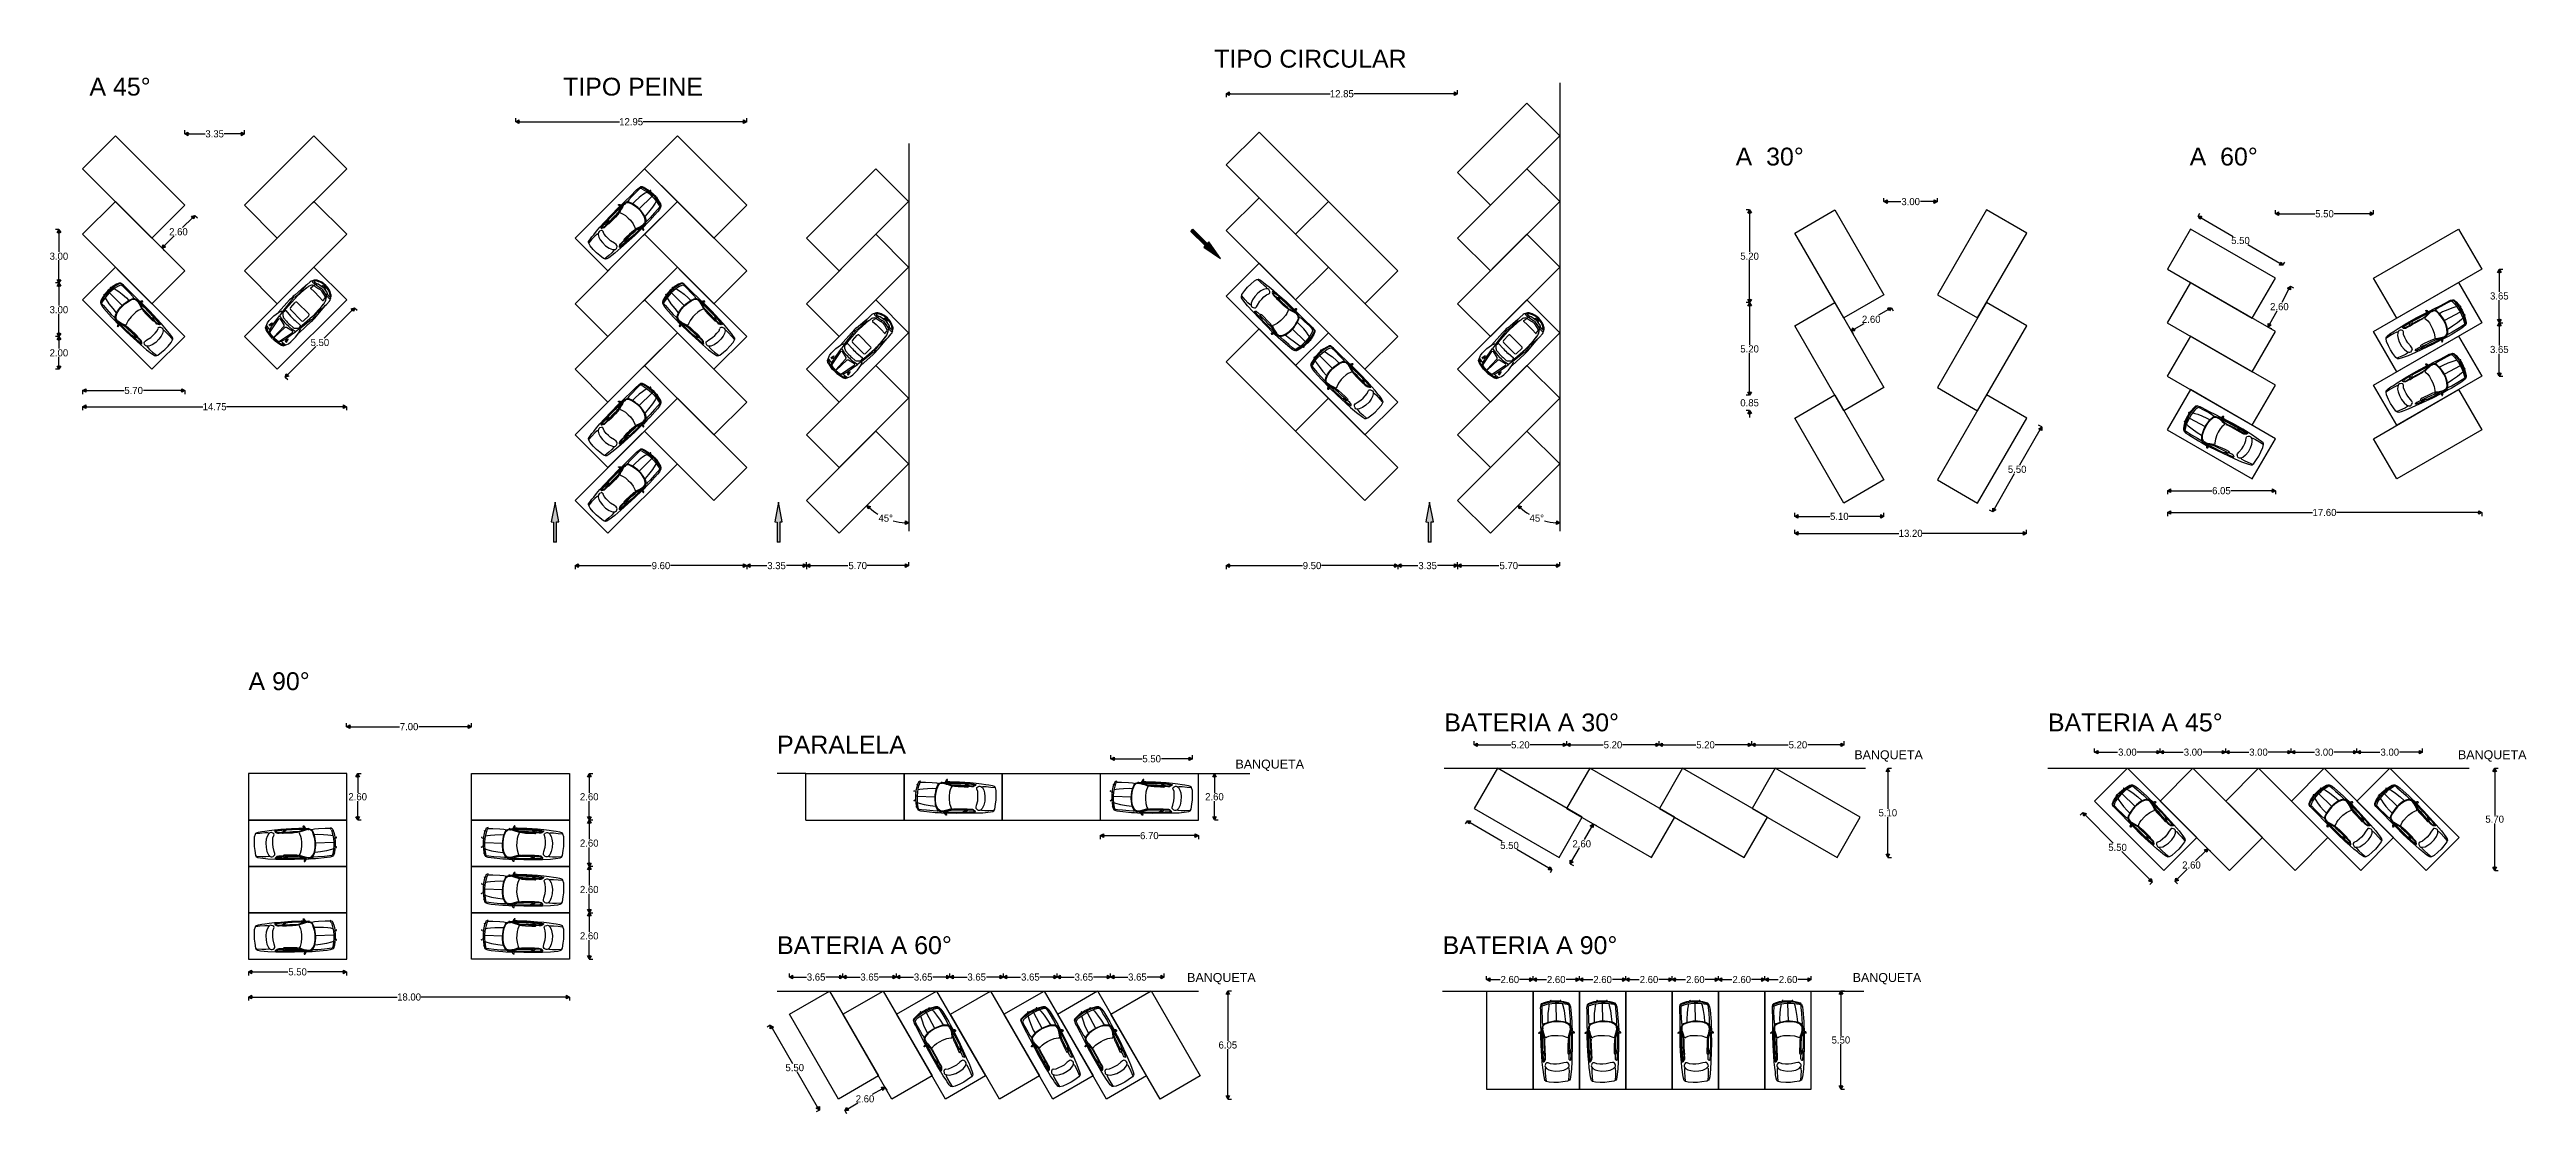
# Model space of a CAD drawing. Header units: millimetres. Extents: x 1475 to 1614, y 937 to 997.
import ezdxf

# ---------------------------------------------------------------- set-up
doc = ezdxf.new("R2010")
doc.units = ezdxf.units.MM
doc.styles.add('Century Gothic', font='GOTHIC.TTF')
doc.styles.get("Standard").update_dxf_attribs({"font": 'arial.ttf'})
doc.dimstyles.new('Mgc', dxfattribs={"dimscale": 50, "dimtxt": 0.008, "dimasz": 0.004, "dimexe": 0.004, "dimexo": 0, "dimgap": 0.0005, "dimtad": 0, "dimtih": 1, "dimtoh": 1, "dimzin": 1, "dimdsep": 46, "dimtxsty": 'Century Gothic', "dimblk": 'Flecha', "dimcen": 0, "dimclrd": 1, "dimclre": 1, "dimclrt": 256, "dimadec": 1, "dimazin": 0, "dimtfac": 1, "dimtofl": 0, "dimtmove": 0, "dimatfit": 3, "dimldrblk": 'Flecha', "dimfxl": 0, "dimfxlon": 1, "dimtolj": 1, "dimlwd": -1, "dimlwe": -1, "dimarcsym": 0})

msp = doc.modelspace()

# ---------------------------------------------------------------- texts
at = {"attachment_point": 1}
for s, insert, char_height, width in [('TIPO CIRCULAR', (1539.965, 996.915), 1, 11.63131), ('A 45°', (1476.911, 995.348), 1, 8.86829), ('TIPO PEINE', (1503.465, 995.348), 1, 8.86829), ('A  30°', (1569.198, 991.428), 1, 11.63131), ('A  60°', (1594.65, 991.428), 1, 11.63131), ('A 90°', (1485.828, 962.01), 1, 8.86829), ('BATERIA A 30°', (1552.864, 959.7), 1, 10.39123), ('BATERIA A 45°', (1586.704, 959.7), 1, 10.39123), ('PARALELA', (1515.462, 958.456), 1, 8.86829), ('BANQUETA', (1541.158, 957.114), 0.5, 4.43414), ('BANQUETA', (1575.851, 957.637), 0.5, 4.43414), ('BANQUETA', (1609.691, 957.637), 0.5, 4.43414), ('BATERIA A 60°', (1515.462, 947.209), 1, 10.39123), ('BATERIA A 90°', (1552.771, 947.209), 1, 10.39123), ('BANQUETA', (1538.448, 945.146), 0.5, 4.43414), ('BANQUETA', (1575.758, 945.146), 0.5, 4.43414)]:
    msp.add_mtext(s, dxfattribs=dict(at, insert=insert, char_height=char_height, width=width))

# ---------------------------------------------------------------- blocks, each defined once
blk = doc.blocks.new('Flecha')
blk.add_hatch(color=256).paths.add_polyline_path([(-0.72, 0.05), (-1, 0.05), (-1, 0.2), (-0.87, 0.2), (-0.87, 0.5), (0, 0), (-0.87, -0.5), (-0.87, -0.2), (-1, -0.2), (-1, -0.05), (-0.72, -0.05), (-0.72, -0.24), (-0.3, 0), (-0.72, 0.24)])
blk.add_lwpolyline([(-0.72, 0.05), (-1, 0.05), (-1, 0.2), (-0.87, 0.2), (-0.87, 0.5), (0, 0), (-0.87, -0.5), (-0.87, -0.2), (-1, -0.2), (-1, -0.05), (-0.72, -0.05), (-0.72, -0.24), (-0.3, 0), (-0.72, 0.24), (-0.72, 0.05)])
blk = doc.blocks.new('*D2')
at = {"color": 1, "transparency": 16777216}
for p, q in [((1504.14, 967.99), (1504.14, 967.79)), ((1504.34, 967.99), (1508.41, 967.99)), ((1513.56, 967.99), (1509.49, 967.99)), ((1513.76, 967.99), (1513.76, 967.79))]:
    blk.add_line(p, q, dxfattribs=at)
at = {"layer": 'Defpoints', "color": 0, "transparency": 16777216}
for p in [(1513.76, 973.49), (1504.14, 971.65), (1513.76, 967.99)]:
    blk.add_point(p, dxfattribs=at)
at = {"color": 1, "transparency": 16777216, "xscale": 0.2, "yscale": 0.2, "zscale": 0.2, "rotation": 180}
blk.add_blockref('Flecha', (1504.14, 967.99), dxfattribs=at)
at = {"color": 1, "transparency": 16777216, "xscale": 0.2, "yscale": 0.2, "zscale": 0.2}
blk.add_blockref('Flecha', (1513.76, 967.99), dxfattribs=at)
at = {"transparency": 16777216, "insert": (1508.95, 967.99), "char_height": 0.4, "attachment_point": 5, "style": 'Century Gothic'}
blk.add_mtext('\\A1;9.60', dxfattribs=at)
blk = doc.blocks.new('*D3')
at = {"color": 1, "transparency": 16777216}
for p, q in [((1513.76, 967.99), (1513.76, 967.79)), ((1513.96, 967.99), (1514.89, 967.99)), ((1516.91, 967.99), (1515.98, 967.99)), ((1517.11, 967.99), (1517.11, 967.79))]:
    blk.add_line(p, q, dxfattribs=at)
at = {"layer": 'Defpoints', "color": 0, "transparency": 16777216}
for p in [(1513.76, 973.49), (1517.11, 973.49), (1517.11, 967.99)]:
    blk.add_point(p, dxfattribs=at)
at = {"color": 1, "transparency": 16777216, "xscale": 0.2, "yscale": 0.2, "zscale": 0.2, "rotation": 180}
blk.add_blockref('Flecha', (1513.76, 967.99), dxfattribs=at)
at = {"color": 1, "transparency": 16777216, "xscale": 0.2, "yscale": 0.2, "zscale": 0.2}
blk.add_blockref('Flecha', (1517.11, 967.99), dxfattribs=at)
at = {"transparency": 16777216, "insert": (1515.43, 967.99), "char_height": 0.4, "attachment_point": 5, "style": 'Century Gothic'}
blk.add_mtext('\\A1;3.35', dxfattribs=at)
blk = doc.blocks.new('*D4')
at = {"color": 1, "transparency": 16777216}
for p, q in [((1517.11, 967.99), (1517.11, 968.19)), ((1517.31, 967.99), (1519.43, 967.99)), ((1522.64, 967.99), (1520.52, 967.99)), ((1522.84, 967.99), (1522.84, 968.19))]:
    blk.add_line(p, q, dxfattribs=at)
at = {"layer": 'Defpoints', "color": 0, "transparency": 16777216}
for p in [(1517.11, 967.99), (1522.84, 967.99), (1522.84, 967.99)]:
    blk.add_point(p, dxfattribs=at)
at = {"color": 1, "transparency": 16777216, "xscale": 0.2, "yscale": 0.2, "zscale": 0.2, "rotation": 180}
blk.add_blockref('Flecha', (1517.11, 967.99), dxfattribs=at)
at = {"color": 1, "transparency": 16777216, "xscale": 0.2, "yscale": 0.2, "zscale": 0.2}
blk.add_blockref('Flecha', (1522.84, 967.99), dxfattribs=at)
at = {"color": 0, "transparency": 16777216, "insert": (1519.98, 967.99), "char_height": 0.4, "attachment_point": 5, "style": 'Century Gothic'}
blk.add_mtext('\\A1;5.70', dxfattribs=at)
blk = doc.blocks.new('*D5')
at = {"color": 1, "transparency": 16777216}
for start, end in [(228.4539, 238.7179), (254.8971, 266.5461)]:
    blk.add_arc((1522.84, 973.71), 3.32, start, end, dxfattribs=at)
at = {"layer": 'Defpoints', "color": 0, "transparency": 16777216}
for p in [(1522.84, 991.66), (1522.84, 973.7), (1518.95, 969.81), (1521.99, 970.5), (1522.84, 969.92)]:
    blk.add_point(p, dxfattribs=at)
at = {"color": 1, "transparency": 16777216, "xscale": 0.2, "yscale": 0.2, "zscale": 0.2}
for p, rotation in [((1520.5, 971.36), 136.726942602111), ((1522.84, 970.39), 358.2730573978897)]:
    blk.add_blockref('Flecha', p, dxfattribs=dict(at, rotation=rotation))
at = {"transparency": 16777216, "insert": (1521.55, 970.65), "char_height": 0.4, "attachment_point": 5, "style": 'Century Gothic'}
blk.add_mtext('\\A1;45°', dxfattribs=at)
blk = doc.blocks.new('*D6')
at = {"color": 1, "transparency": 16777216}
for p, q in [((1500.81, 992.88), (1500.81, 993.08)), ((1501.01, 992.88), (1506.62, 992.88)), ((1513.56, 992.88), (1507.95, 992.88)), ((1513.76, 992.88), (1513.76, 993.08))]:
    blk.add_line(p, q, dxfattribs=at)
at = {"layer": 'Defpoints', "color": 0, "transparency": 16777216}
for p in [(1500.81, 992.88), (1513.76, 992.88), (1513.76, 992.88)]:
    blk.add_point(p, dxfattribs=at)
at = {"color": 1, "transparency": 16777216, "xscale": 0.2, "yscale": 0.2, "zscale": 0.2, "rotation": 180}
blk.add_blockref('Flecha', (1500.81, 992.88), dxfattribs=at)
at = {"color": 1, "transparency": 16777216, "xscale": 0.2, "yscale": 0.2, "zscale": 0.2}
blk.add_blockref('Flecha', (1513.76, 992.88), dxfattribs=at)
at = {"transparency": 16777216, "insert": (1507.28, 992.88), "char_height": 0.4, "attachment_point": 5, "style": 'Century Gothic'}
blk.add_mtext('\\A1;12.95', dxfattribs=at)
blk = doc.blocks.new('*D8')
at = {"color": 1, "transparency": 16777216}
for p, q in [((1550.26, 967.99), (1550.26, 967.79)), ((1550.46, 967.99), (1551.39, 967.99)), ((1553.41, 967.99), (1552.48, 967.99)), ((1553.61, 967.99), (1553.61, 967.79))]:
    blk.add_line(p, q, dxfattribs=at)
at = {"layer": 'Defpoints', "color": 0, "transparency": 16777216}
for p in [(1550.26, 973.49), (1553.61, 973.49), (1553.61, 967.99)]:
    blk.add_point(p, dxfattribs=at)
at = {"color": 1, "transparency": 16777216, "xscale": 0.2, "yscale": 0.2, "zscale": 0.2, "rotation": 180}
blk.add_blockref('Flecha', (1550.26, 967.99), dxfattribs=at)
at = {"color": 1, "transparency": 16777216, "xscale": 0.2, "yscale": 0.2, "zscale": 0.2}
blk.add_blockref('Flecha', (1553.61, 967.99), dxfattribs=at)
at = {"transparency": 16777216, "insert": (1551.93, 967.99), "char_height": 0.4, "attachment_point": 5, "style": 'Century Gothic'}
blk.add_mtext('\\A1;3.35', dxfattribs=at)
blk = doc.blocks.new('*D9')
at = {"color": 1, "transparency": 16777216}
for p, q in [((1553.61, 967.99), (1553.61, 968.19)), ((1553.81, 967.99), (1555.93, 967.99)), ((1559.14, 967.99), (1557.02, 967.99)), ((1559.34, 967.99), (1559.34, 968.19))]:
    blk.add_line(p, q, dxfattribs=at)
at = {"layer": 'Defpoints', "color": 0, "transparency": 16777216}
for p in [(1553.61, 967.99), (1559.34, 967.99), (1559.34, 967.99)]:
    blk.add_point(p, dxfattribs=at)
at = {"color": 1, "transparency": 16777216, "xscale": 0.2, "yscale": 0.2, "zscale": 0.2, "rotation": 180}
blk.add_blockref('Flecha', (1553.61, 967.99), dxfattribs=at)
at = {"color": 1, "transparency": 16777216, "xscale": 0.2, "yscale": 0.2, "zscale": 0.2}
blk.add_blockref('Flecha', (1559.34, 967.99), dxfattribs=at)
at = {"color": 0, "transparency": 16777216, "insert": (1556.48, 967.99), "char_height": 0.4, "attachment_point": 5, "style": 'Century Gothic'}
blk.add_mtext('\\A1;5.70', dxfattribs=at)
blk = doc.blocks.new('*D10')
at = {"color": 1, "transparency": 16777216}
for start, end in [(228.4539, 238.7179), (254.8971, 266.5461)]:
    blk.add_arc((1559.34, 973.71), 3.32, start, end, dxfattribs=at)
at = {"layer": 'Defpoints', "color": 0, "transparency": 16777216}
for p in [(1559.34, 995.07), (1559.34, 973.7), (1555.45, 969.81), (1558.49, 970.5), (1559.34, 969.92)]:
    blk.add_point(p, dxfattribs=at)
at = {"color": 1, "transparency": 16777216, "xscale": 0.2, "yscale": 0.2, "zscale": 0.2}
for p, rotation in [((1557, 971.36), 136.7269426021125), ((1559.34, 970.39), 358.2730573978895)]:
    blk.add_blockref('Flecha', p, dxfattribs=dict(at, rotation=rotation))
at = {"transparency": 16777216, "insert": (1558.05, 970.65), "char_height": 0.4, "attachment_point": 5, "style": 'Century Gothic'}
blk.add_mtext('\\A1;45°', dxfattribs=at)
blk = doc.blocks.new('*D11')
at = {"color": 1, "transparency": 16777216}
for p, q in [((1540.64, 967.99), (1540.64, 967.79)), ((1540.84, 967.99), (1544.91, 967.99)), ((1550.06, 967.99), (1545.99, 967.99)), ((1550.26, 967.99), (1550.26, 967.79))]:
    blk.add_line(p, q, dxfattribs=at)
at = {"layer": 'Defpoints', "color": 0, "transparency": 16777216}
for p in [(1540.64, 980.84), (1550.26, 980.84), (1540.64, 967.99)]:
    blk.add_point(p, dxfattribs=at)
at = {"color": 1, "transparency": 16777216, "xscale": 0.2, "yscale": 0.2, "zscale": 0.2, "rotation": 180}
blk.add_blockref('Flecha', (1540.64, 967.99), dxfattribs=at)
at = {"color": 1, "transparency": 16777216, "xscale": 0.2, "yscale": 0.2, "zscale": 0.2}
blk.add_blockref('Flecha', (1550.26, 967.99), dxfattribs=at)
at = {"transparency": 16777216, "insert": (1545.45, 967.99), "char_height": 0.4, "attachment_point": 5, "style": 'Century Gothic'}
blk.add_mtext('\\A1;9.50', dxfattribs=at)
blk = doc.blocks.new('*D12')
at = {"color": 1, "transparency": 16777216}
for p, q in [((1540.64, 994.45), (1540.64, 994.25)), ((1540.84, 994.45), (1546.46, 994.45)), ((1553.41, 994.45), (1547.79, 994.45)), ((1553.61, 994.45), (1553.61, 994.65))]:
    blk.add_line(p, q, dxfattribs=at)
at = {"layer": 'Defpoints', "color": 0, "transparency": 16777216}
for p in [(1540.64, 994.45), (1553.61, 994.45), (1553.61, 994.45)]:
    blk.add_point(p, dxfattribs=at)
at = {"color": 1, "transparency": 16777216, "xscale": 0.2, "yscale": 0.2, "zscale": 0.2, "rotation": 180}
blk.add_blockref('Flecha', (1540.64, 994.45), dxfattribs=at)
at = {"color": 1, "transparency": 16777216, "xscale": 0.2, "yscale": 0.2, "zscale": 0.2}
blk.add_blockref('Flecha', (1553.61, 994.45), dxfattribs=at)
at = {"transparency": 16777216, "insert": (1547.12, 994.45), "char_height": 0.4, "attachment_point": 5, "style": 'Century Gothic'}
blk.add_mtext('\\A1;12.85', dxfattribs=at)
blk = doc.blocks.new('*D13')
at = {"color": 1, "transparency": 16777216}
for p, q in [((1577.51, 988.4), (1577.51, 988.6)), ((1577.71, 988.4), (1578.46, 988.4)), ((1580.31, 988.4), (1579.56, 988.4)), ((1580.51, 988.4), (1580.51, 988.6))]:
    blk.add_line(p, q, dxfattribs=at)
at = {"layer": 'Defpoints', "color": 0, "transparency": 16777216}
for p in [(1577.51, 988.4), (1580.51, 988.4), (1580.51, 988.4)]:
    blk.add_point(p, dxfattribs=at)
at = {"color": 1, "transparency": 16777216, "xscale": 0.2, "yscale": 0.2, "zscale": 0.2, "rotation": 180}
blk.add_blockref('Flecha', (1577.51, 988.4), dxfattribs=at)
at = {"color": 1, "transparency": 16777216, "xscale": 0.2, "yscale": 0.2, "zscale": 0.2}
blk.add_blockref('Flecha', (1580.51, 988.4), dxfattribs=at)
at = {"transparency": 16777216, "insert": (1579.01, 988.4), "char_height": 0.4, "attachment_point": 5, "style": 'Century Gothic'}
blk.add_mtext('\\A1;3.00', dxfattribs=at)
blk = doc.blocks.new('*D14')
at = {"color": 1, "transparency": 16777216}
for p, q in [((1586.26, 975.6), (1585.12, 973.63)), ((1586.36, 975.77), (1586.18, 975.87)), ((1583.71, 971.18), (1584.84, 973.16)), ((1583.61, 971.01), (1583.43, 971.11))]:
    blk.add_line(p, q, dxfattribs=at)
at = {"layer": 'Defpoints', "color": 0, "transparency": 16777216}
for p in [(1586.36, 975.77), (1583.61, 971.01), (1583.61, 971.01)]:
    blk.add_point(p, dxfattribs=at)
at = {"color": 1, "transparency": 16777216, "xscale": 0.2, "yscale": 0.2, "zscale": 0.2}
for p, rotation in [((1586.36, 975.77), 60.00000000000035), ((1583.61, 971.01), 240.0000000000003)]:
    blk.add_blockref('Flecha', p, dxfattribs=dict(at, rotation=rotation))
at = {"transparency": 16777216, "insert": (1584.98, 973.39), "char_height": 0.4, "attachment_point": 5, "style": 'Century Gothic'}
blk.add_mtext('\\A1;5.50', dxfattribs=at)
blk = doc.blocks.new('*D15')
at = {"color": 1, "transparency": 16777216}
for p, q in [((1572.51, 970.75), (1572.51, 970.95)), ((1572.71, 970.75), (1574.47, 970.75)), ((1577.31, 970.75), (1575.55, 970.75)), ((1577.51, 970.75), (1577.51, 970.95))]:
    blk.add_line(p, q, dxfattribs=at)
at = {"layer": 'Defpoints', "color": 0, "transparency": 16777216}
for p in [(1572.51, 970.75), (1577.51, 970.75), (1577.51, 970.75)]:
    blk.add_point(p, dxfattribs=at)
at = {"color": 1, "transparency": 16777216, "xscale": 0.2, "yscale": 0.2, "zscale": 0.2, "rotation": 180}
blk.add_blockref('Flecha', (1572.51, 970.75), dxfattribs=at)
at = {"color": 1, "transparency": 16777216, "xscale": 0.2, "yscale": 0.2, "zscale": 0.2}
blk.add_blockref('Flecha', (1577.51, 970.75), dxfattribs=at)
at = {"transparency": 16777216, "insert": (1575.01, 970.75), "char_height": 0.4, "attachment_point": 5, "style": 'Century Gothic'}
blk.add_mtext('\\A1;5.10', dxfattribs=at)
blk = doc.blocks.new('*D16')
at = {"color": 1, "transparency": 16777216}
for p, q in [((1572.51, 969.8), (1572.51, 970)), ((1572.71, 969.8), (1578.34, 969.8)), ((1585.31, 969.8), (1579.68, 969.8)), ((1585.51, 969.8), (1585.51, 970))]:
    blk.add_line(p, q, dxfattribs=at)
at = {"layer": 'Defpoints', "color": 0, "transparency": 16777216}
for p in [(1572.51, 969.8), (1585.51, 969.8), (1585.51, 969.8)]:
    blk.add_point(p, dxfattribs=at)
at = {"color": 1, "transparency": 16777216, "xscale": 0.2, "yscale": 0.2, "zscale": 0.2, "rotation": 180}
blk.add_blockref('Flecha', (1572.51, 969.8), dxfattribs=at)
at = {"color": 1, "transparency": 16777216, "xscale": 0.2, "yscale": 0.2, "zscale": 0.2}
blk.add_blockref('Flecha', (1585.51, 969.8), dxfattribs=at)
at = {"transparency": 16777216, "insert": (1579.01, 969.8), "char_height": 0.4, "attachment_point": 5, "style": 'Century Gothic'}
blk.add_mtext('\\A1;13.20', dxfattribs=at)
blk = doc.blocks.new('*D17')
at = {"color": 1, "transparency": 16777216}
for p, q in [((1569.98, 987.94), (1569.78, 987.94)), ((1569.98, 987.74), (1569.98, 985.58)), ((1569.98, 982.94), (1569.98, 985.11)), ((1569.98, 982.74), (1569.78, 982.74))]:
    blk.add_line(p, q, dxfattribs=at)
at = {"layer": 'Defpoints', "color": 0, "transparency": 16777216}
for p in [(1574.76, 987.94), (1569.98, 982.74), (1574.76, 982.74)]:
    blk.add_point(p, dxfattribs=at)
at = {"color": 1, "transparency": 16777216, "xscale": 0.2, "yscale": 0.2, "zscale": 0.2}
for p, rotation in [((1569.98, 987.94), 90), ((1569.98, 982.74), 270)]:
    blk.add_blockref('Flecha', p, dxfattribs=dict(at, rotation=rotation))
at = {"transparency": 16777216, "insert": (1569.98, 985.34), "char_height": 0.4, "attachment_point": 5, "style": 'Century Gothic'}
blk.add_mtext('\\A1;5.20', dxfattribs=at)
blk = doc.blocks.new('*D18')
at = {"color": 1, "transparency": 16777216}
for p, q in [((1569.98, 982.74), (1569.78, 982.74)), ((1569.98, 982.54), (1569.98, 980.38)), ((1569.98, 977.74), (1569.98, 979.91)), ((1569.98, 977.54), (1569.78, 977.54))]:
    blk.add_line(p, q, dxfattribs=at)
at = {"layer": 'Defpoints', "color": 0, "transparency": 16777216}
for p in [(1574.76, 982.74), (1569.98, 977.54), (1574.76, 977.54)]:
    blk.add_point(p, dxfattribs=at)
at = {"color": 1, "transparency": 16777216, "xscale": 0.2, "yscale": 0.2, "zscale": 0.2}
for p, rotation in [((1569.98, 982.74), 90), ((1569.98, 977.54), 270)]:
    blk.add_blockref('Flecha', p, dxfattribs=dict(at, rotation=rotation))
at = {"transparency": 16777216, "insert": (1569.98, 980.14), "char_height": 0.4, "attachment_point": 5, "style": 'Century Gothic'}
blk.add_mtext('\\A1;5.20', dxfattribs=at)
blk = doc.blocks.new('*D19')
at = {"color": 1, "transparency": 16777216}
for p, q in [((1569.98, 977.74), (1569.98, 977.94)), ((1569.98, 977.54), (1569.78, 977.54)), ((1569.98, 976.69), (1569.78, 976.69)), ((1569.98, 976.49), (1569.98, 976.29))]:
    blk.add_line(p, q, dxfattribs=at)
at = {"layer": 'Defpoints', "color": 0, "transparency": 16777216}
for p in [(1569.98, 977.54), (1569.98, 976.69), (1569.98, 976.69)]:
    blk.add_point(p, dxfattribs=at)
at = {"color": 1, "transparency": 16777216, "xscale": 0.2, "yscale": 0.2, "zscale": 0.2}
for p, rotation in [((1569.98, 977.54), 270), ((1569.98, 976.69), 90)]:
    blk.add_blockref('Flecha', p, dxfattribs=dict(at, rotation=rotation))
at = {"transparency": 16777216, "insert": (1569.98, 977.12), "char_height": 0.4, "attachment_point": 5, "style": 'Century Gothic'}
blk.add_mtext('\\A1;0.85', dxfattribs=at)
blk = doc.blocks.new('*D20')
at = {"color": 1, "transparency": 16777216}
for p, q in [((1577.76, 982.35), (1577.21, 982.04)), ((1577.93, 982.45), (1578.03, 982.28)), ((1575.68, 981.15), (1575.78, 980.98)), ((1575.85, 981.25), (1576.4, 981.57))]:
    blk.add_line(p, q, dxfattribs=at)
at = {"layer": 'Defpoints', "color": 0, "transparency": 16777216}
for p in [(1577.51, 983.18), (1575.26, 981.88), (1577.93, 982.45)]:
    blk.add_point(p, dxfattribs=at)
at = {"color": 1, "transparency": 16777216, "xscale": 0.2, "yscale": 0.2, "zscale": 0.2}
for p, rotation in [((1577.93, 982.45), 30.00000000000193), ((1575.68, 981.15), 210.0000000000019)]:
    blk.add_blockref('Flecha', p, dxfattribs=dict(at, rotation=rotation))
at = {"transparency": 16777216, "insert": (1576.8, 981.8), "char_height": 0.4, "attachment_point": 5, "style": 'Century Gothic'}
blk.add_mtext('\\A1;2.60', dxfattribs=at)
blk = doc.blocks.new('*D21')
at = {"color": 1, "transparency": 16777216}
for p, q in [((1595.12, 987.59), (1595.22, 987.76)), ((1595.29, 987.49), (1597.09, 986.45)), ((1599.71, 984.94), (1597.91, 985.98)), ((1599.88, 984.84), (1599.98, 985.01))]:
    blk.add_line(p, q, dxfattribs=at)
at = {"layer": 'Defpoints', "color": 0, "transparency": 16777216}
for p in [(1594.7, 986.86), (1599.88, 984.84), (1599.46, 984.11)]:
    blk.add_point(p, dxfattribs=at)
at = {"color": 1, "transparency": 16777216, "xscale": 0.2, "yscale": 0.2, "zscale": 0.2}
for p, rotation in [((1595.12, 987.59), 149.9999999999992), ((1599.88, 984.84), 329.9999999999991)]:
    blk.add_blockref('Flecha', p, dxfattribs=dict(at, rotation=rotation))
at = {"transparency": 16777216, "insert": (1597.5, 986.22), "char_height": 0.4, "attachment_point": 5, "style": 'Century Gothic'}
blk.add_mtext('\\A1;5.50', dxfattribs=at)
blk = doc.blocks.new('*D22')
at = {"color": 1, "transparency": 16777216}
for p, q in [((1600.2, 983.48), (1599.81, 982.75)), ((1600.3, 983.66), (1600.48, 983.56)), ((1599.15, 981.55), (1599.55, 982.28)), ((1599.05, 981.37), (1599.23, 981.28))]:
    blk.add_line(p, q, dxfattribs=at)
at = {"layer": 'Defpoints', "color": 0, "transparency": 16777216}
for p in [(1599.46, 984.11), (1600.3, 983.66), (1598.22, 981.83)]:
    blk.add_point(p, dxfattribs=at)
at = {"color": 1, "transparency": 16777216, "xscale": 0.2, "yscale": 0.2, "zscale": 0.2}
for p, rotation in [((1600.3, 983.66), 61.36298365544769), ((1599.05, 981.37), 241.3629836554477)]:
    blk.add_blockref('Flecha', p, dxfattribs=dict(at, rotation=rotation))
at = {"transparency": 16777216, "insert": (1599.68, 982.51), "char_height": 0.4, "attachment_point": 5, "style": 'Century Gothic'}
blk.add_mtext('\\A1;2.60', dxfattribs=at)
blk = doc.blocks.new('*D23')
at = {"color": 1, "transparency": 16777216}
for p, q in [((1593.4, 972.19), (1593.4, 971.99)), ((1593.6, 972.19), (1595.89, 972.19)), ((1599.26, 972.19), (1596.96, 972.19)), ((1599.46, 972.19), (1599.46, 971.99))]:
    blk.add_line(p, q, dxfattribs=at)
at = {"layer": 'Defpoints', "color": 0, "transparency": 16777216}
for p in [(1593.4, 975.61), (1599.46, 975.61), (1599.46, 972.19)]:
    blk.add_point(p, dxfattribs=at)
at = {"color": 1, "transparency": 16777216, "xscale": 0.2, "yscale": 0.2, "zscale": 0.2, "rotation": 180}
blk.add_blockref('Flecha', (1593.4, 972.19), dxfattribs=at)
at = {"color": 1, "transparency": 16777216, "xscale": 0.2, "yscale": 0.2, "zscale": 0.2}
blk.add_blockref('Flecha', (1599.46, 972.19), dxfattribs=at)
at = {"transparency": 16777216, "insert": (1596.43, 972.19), "char_height": 0.4, "attachment_point": 5, "style": 'Century Gothic'}
blk.add_mtext('\\A1;6.05', dxfattribs=at)
blk = doc.blocks.new('*D24')
at = {"color": 1, "transparency": 16777216}
for p, q in [((1593.4, 970.97), (1593.4, 970.77)), ((1593.6, 970.97), (1601.54, 970.97)), ((1610.83, 970.97), (1602.88, 970.97)), ((1611.03, 970.97), (1611.03, 970.77))]:
    blk.add_line(p, q, dxfattribs=at)
at = {"layer": 'Defpoints', "color": 0, "transparency": 16777216}
for p in [(1593.4, 975.61), (1611.03, 975.61), (1611.03, 970.97)]:
    blk.add_point(p, dxfattribs=at)
at = {"color": 1, "transparency": 16777216, "xscale": 0.2, "yscale": 0.2, "zscale": 0.2, "rotation": 180}
blk.add_blockref('Flecha', (1593.4, 970.97), dxfattribs=at)
at = {"color": 1, "transparency": 16777216, "xscale": 0.2, "yscale": 0.2, "zscale": 0.2}
blk.add_blockref('Flecha', (1611.03, 970.97), dxfattribs=at)
at = {"transparency": 16777216, "insert": (1602.21, 970.97), "char_height": 0.4, "attachment_point": 5, "style": 'Century Gothic'}
blk.add_mtext('\\A1;17.60', dxfattribs=at)
blk = doc.blocks.new('*D25')
at = {"color": 1, "transparency": 16777216}
for p, q in [((1599.46, 987.72), (1599.46, 987.92)), ((1599.66, 987.72), (1601.67, 987.72)), ((1604.76, 987.72), (1602.76, 987.72)), ((1604.96, 987.72), (1604.96, 987.92))]:
    blk.add_line(p, q, dxfattribs=at)
at = {"layer": 'Defpoints', "color": 0, "transparency": 16777216}
for p in [(1599.46, 987.72), (1604.96, 987.72), (1604.96, 987.72)]:
    blk.add_point(p, dxfattribs=at)
at = {"color": 1, "transparency": 16777216, "xscale": 0.2, "yscale": 0.2, "zscale": 0.2, "rotation": 180}
blk.add_blockref('Flecha', (1599.46, 987.72), dxfattribs=at)
at = {"color": 1, "transparency": 16777216, "xscale": 0.2, "yscale": 0.2, "zscale": 0.2}
blk.add_blockref('Flecha', (1604.96, 987.72), dxfattribs=at)
at = {"transparency": 16777216, "insert": (1602.21, 987.72), "char_height": 0.4, "attachment_point": 5, "style": 'Century Gothic'}
blk.add_mtext('\\A1;5.50', dxfattribs=at)
blk = doc.blocks.new('*D26')
at = {"color": 1, "transparency": 16777216}
for p, q in [((1612.01, 984.61), (1612.21, 984.61)), ((1612.01, 984.41), (1612.01, 983.35)), ((1612.01, 981.81), (1612.01, 982.88)), ((1612.01, 981.61), (1612.21, 981.61))]:
    blk.add_line(p, q, dxfattribs=at)
at = {"layer": 'Defpoints', "color": 0, "transparency": 16777216}
for p in [(1611.02, 984.61), (1611.02, 981.61), (1612.01, 981.61)]:
    blk.add_point(p, dxfattribs=at)
at = {"color": 1, "transparency": 16777216, "xscale": 0.2, "yscale": 0.2, "zscale": 0.2}
for p, rotation in [((1612.01, 984.61), 90), ((1612.01, 981.61), 270)]:
    blk.add_blockref('Flecha', p, dxfattribs=dict(at, rotation=rotation))
at = {"transparency": 16777216, "insert": (1612.01, 983.11), "char_height": 0.4, "attachment_point": 5, "style": 'Century Gothic'}
blk.add_mtext('\\A1;3.65', dxfattribs=at)
blk = doc.blocks.new('*D27')
at = {"color": 1, "transparency": 16777216}
for p, q in [((1612.01, 981.61), (1612.21, 981.61)), ((1612.01, 981.41), (1612.01, 980.34)), ((1612.01, 978.81), (1612.01, 979.87)), ((1612.01, 978.61), (1612.21, 978.61))]:
    blk.add_line(p, q, dxfattribs=at)
at = {"layer": 'Defpoints', "color": 0, "transparency": 16777216}
for p in [(1611.02, 981.61), (1611.02, 978.61), (1612.01, 978.61)]:
    blk.add_point(p, dxfattribs=at)
at = {"color": 1, "transparency": 16777216, "xscale": 0.2, "yscale": 0.2, "zscale": 0.2}
for p, rotation in [((1612.01, 981.61), 90), ((1612.01, 978.61), 270)]:
    blk.add_blockref('Flecha', p, dxfattribs=dict(at, rotation=rotation))
at = {"transparency": 16777216, "insert": (1612.01, 980.11), "char_height": 0.4, "attachment_point": 5, "style": 'Century Gothic'}
blk.add_mtext('\\A1;3.65', dxfattribs=at)
blk = doc.blocks.new('*D28')
at = {"color": 1, "transparency": 16777216}
for p, q in [((1482.26, 992.2), (1482.26, 992.4)), ((1482.46, 992.2), (1483.39, 992.2)), ((1485.41, 992.2), (1484.47, 992.2)), ((1485.61, 992.2), (1485.61, 992.4))]:
    blk.add_line(p, q, dxfattribs=at)
at = {"layer": 'Defpoints', "color": 0, "transparency": 16777216}
for p in [(1485.61, 992.2), (1482.26, 988.19), (1485.61, 988.19)]:
    blk.add_point(p, dxfattribs=at)
at = {"color": 1, "transparency": 16777216, "xscale": 0.2, "yscale": 0.2, "zscale": 0.2, "rotation": 180}
blk.add_blockref('Flecha', (1482.26, 992.2), dxfattribs=at)
at = {"color": 1, "transparency": 16777216, "xscale": 0.2, "yscale": 0.2, "zscale": 0.2}
blk.add_blockref('Flecha', (1485.61, 992.2), dxfattribs=at)
at = {"transparency": 16777216, "insert": (1483.93, 992.2), "char_height": 0.4, "attachment_point": 5, "style": 'Century Gothic'}
blk.add_mtext('\\A1;3.35', dxfattribs=at)
blk = doc.blocks.new('*D29')
at = {"color": 1, "transparency": 16777216}
for p, q in [((1482.68, 987.49), (1482.13, 986.95)), ((1482.82, 987.63), (1482.96, 987.49)), ((1481.12, 985.94), (1481.66, 986.48)), ((1480.98, 985.79), (1481.12, 985.65))]:
    blk.add_line(p, q, dxfattribs=at)
at = {"layer": 'Defpoints', "color": 0, "transparency": 16777216}
for p in [(1482.26, 988.19), (1482.82, 987.63), (1480.42, 986.36)]:
    blk.add_point(p, dxfattribs=at)
at = {"color": 1, "transparency": 16777216, "xscale": 0.2, "yscale": 0.2, "zscale": 0.2}
for p, rotation in [((1482.82, 987.63), 44.99999999999823), ((1480.98, 985.79), 224.9999999999982)]:
    blk.add_blockref('Flecha', p, dxfattribs=dict(at, rotation=rotation))
at = {"transparency": 16777216, "insert": (1481.9, 986.71), "char_height": 0.4, "attachment_point": 5, "style": 'Century Gothic'}
blk.add_mtext('\\A1;2.60', dxfattribs=at)
blk = doc.blocks.new('*D30')
at = {"color": 1, "transparency": 16777216}
for p, q in [((1491.64, 982.31), (1490.07, 980.74)), ((1491.78, 982.45), (1491.92, 982.31)), ((1488.03, 978.7), (1489.6, 980.27)), ((1487.89, 978.56), (1488.03, 978.42))]:
    blk.add_line(p, q, dxfattribs=at)
at = {"layer": 'Defpoints', "color": 0, "transparency": 16777216}
for p in [(1491.33, 982.89), (1491.78, 982.45), (1487.44, 979)]:
    blk.add_point(p, dxfattribs=at)
at = {"color": 1, "transparency": 16777216, "xscale": 0.2, "yscale": 0.2, "zscale": 0.2}
for p, rotation in [((1491.78, 982.45), 44.99999999998911), ((1487.89, 978.56), 224.9999999999891)]:
    blk.add_blockref('Flecha', p, dxfattribs=dict(at, rotation=rotation))
at = {"transparency": 16777216, "insert": (1489.83, 980.5), "char_height": 0.4, "attachment_point": 5, "style": 'Century Gothic'}
blk.add_mtext('\\A1;5.50', dxfattribs=at)
blk = doc.blocks.new('*D31')
at = {"color": 1, "transparency": 16777216}
for p, q in [((1476.53, 977.81), (1476.53, 977.61)), ((1476.73, 977.81), (1478.85, 977.81)), ((1482.06, 977.81), (1479.94, 977.81)), ((1482.26, 977.81), (1482.26, 977.61))]:
    blk.add_line(p, q, dxfattribs=at)
at = {"layer": 'Defpoints', "color": 0, "transparency": 16777216}
for p in [(1476.53, 980.84), (1482.26, 980.84), (1476.53, 977.81)]:
    blk.add_point(p, dxfattribs=at)
at = {"color": 1, "transparency": 16777216, "xscale": 0.2, "yscale": 0.2, "zscale": 0.2, "rotation": 180}
blk.add_blockref('Flecha', (1476.53, 977.81), dxfattribs=at)
at = {"color": 1, "transparency": 16777216, "xscale": 0.2, "yscale": 0.2, "zscale": 0.2}
blk.add_blockref('Flecha', (1482.26, 977.81), dxfattribs=at)
at = {"transparency": 16777216, "insert": (1479.39, 977.81), "char_height": 0.4, "attachment_point": 5, "style": 'Century Gothic'}
blk.add_mtext('\\A1;5.70', dxfattribs=at)
blk = doc.blocks.new('*D32')
at = {"color": 1, "transparency": 16777216}
for p, q in [((1476.53, 976.9), (1476.53, 976.7)), ((1476.73, 976.9), (1483.26, 976.9)), ((1491.13, 976.9), (1484.6, 976.9)), ((1491.33, 976.9), (1491.33, 976.7))]:
    blk.add_line(p, q, dxfattribs=at)
at = {"layer": 'Defpoints', "color": 0, "transparency": 16777216}
for p in [(1476.53, 978.61), (1491.33, 978.61), (1491.33, 976.9)]:
    blk.add_point(p, dxfattribs=at)
at = {"color": 1, "transparency": 16777216, "xscale": 0.2, "yscale": 0.2, "zscale": 0.2, "rotation": 180}
blk.add_blockref('Flecha', (1476.53, 976.9), dxfattribs=at)
at = {"color": 1, "transparency": 16777216, "xscale": 0.2, "yscale": 0.2, "zscale": 0.2}
blk.add_blockref('Flecha', (1491.33, 976.9), dxfattribs=at)
at = {"transparency": 16777216, "insert": (1483.93, 976.9), "char_height": 0.4, "attachment_point": 5, "style": 'Century Gothic'}
blk.add_mtext('\\A1;14.75', dxfattribs=at)
blk = doc.blocks.new('*D33')
at = {"color": 1, "transparency": 16777216}
for p, q in [((1475.2, 980.84), (1475, 980.84)), ((1475.2, 980.64), (1475.2, 980.16)), ((1475.2, 979), (1475, 979)), ((1475.2, 979.2), (1475.2, 979.69))]:
    blk.add_line(p, q, dxfattribs=at)
at = {"layer": 'Defpoints', "color": 0, "transparency": 16777216}
for p in [(1482.26, 980.84), (1475.2, 979), (1482.26, 979)]:
    blk.add_point(p, dxfattribs=at)
at = {"color": 1, "transparency": 16777216, "xscale": 0.2, "yscale": 0.2, "zscale": 0.2}
for p, rotation in [((1475.2, 980.84), 90), ((1475.2, 979), 270)]:
    blk.add_blockref('Flecha', p, dxfattribs=dict(at, rotation=rotation))
at = {"transparency": 16777216, "insert": (1475.2, 979.92), "char_height": 0.4, "attachment_point": 5, "style": 'Century Gothic'}
blk.add_mtext('\\A1;2.00', dxfattribs=at)
blk = doc.blocks.new('*D34')
at = {"color": 1, "transparency": 16777216}
for p, q in [((1475.2, 983.84), (1475, 983.84)), ((1475.2, 983.64), (1475.2, 982.58)), ((1475.2, 981.04), (1475.2, 982.11)), ((1475.2, 980.84), (1475, 980.84))]:
    blk.add_line(p, q, dxfattribs=at)
at = {"layer": 'Defpoints', "color": 0, "transparency": 16777216}
for p in [(1475.2, 983.84), (1475.2, 983.84), (1475.2, 980.84)]:
    blk.add_point(p, dxfattribs=at)
at = {"color": 1, "transparency": 16777216, "xscale": 0.2, "yscale": 0.2, "zscale": 0.2}
for p, rotation in [((1475.2, 983.84), 90), ((1475.2, 980.84), 270)]:
    blk.add_blockref('Flecha', p, dxfattribs=dict(at, rotation=rotation))
at = {"transparency": 16777216, "insert": (1475.2, 982.34), "char_height": 0.4, "attachment_point": 5, "style": 'Century Gothic'}
blk.add_mtext('\\A1;3.00', dxfattribs=at)
blk = doc.blocks.new('*D35')
at = {"color": 1, "transparency": 16777216}
for p, q in [((1475.2, 986.84), (1475, 986.84)), ((1475.2, 986.64), (1475.2, 985.58)), ((1475.2, 984.04), (1475.2, 985.11)), ((1475.2, 983.84), (1475, 983.84))]:
    blk.add_line(p, q, dxfattribs=at)
at = {"layer": 'Defpoints', "color": 0, "transparency": 16777216}
for p in [(1475.2, 986.84), (1475.2, 986.84), (1475.2, 983.84)]:
    blk.add_point(p, dxfattribs=at)
at = {"color": 1, "transparency": 16777216, "xscale": 0.2, "yscale": 0.2, "zscale": 0.2}
for p, rotation in [((1475.2, 986.84), 90), ((1475.2, 983.84), 270)]:
    blk.add_blockref('Flecha', p, dxfattribs=dict(at, rotation=rotation))
at = {"transparency": 16777216, "insert": (1475.2, 985.34), "char_height": 0.4, "attachment_point": 5, "style": 'Century Gothic'}
blk.add_mtext('\\A1;3.00', dxfattribs=at)
blk = doc.blocks.new('*D36')
at = {"color": 1, "transparency": 16777216}
for p, q in [((1491.33, 958.96), (1491.33, 959.16)), ((1491.53, 958.96), (1494.3, 958.96)), ((1498.13, 958.96), (1495.37, 958.96)), ((1498.33, 958.96), (1498.33, 959.16))]:
    blk.add_line(p, q, dxfattribs=at)
at = {"layer": 'Defpoints', "color": 0, "transparency": 16777216}
for p in [(1491.33, 958.96), (1498.33, 958.96), (1498.33, 958.96)]:
    blk.add_point(p, dxfattribs=at)
at = {"color": 1, "transparency": 16777216, "xscale": 0.2, "yscale": 0.2, "zscale": 0.2, "rotation": 180}
blk.add_blockref('Flecha', (1491.33, 958.96), dxfattribs=at)
at = {"color": 1, "transparency": 16777216, "xscale": 0.2, "yscale": 0.2, "zscale": 0.2}
blk.add_blockref('Flecha', (1498.33, 958.96), dxfattribs=at)
at = {"transparency": 16777216, "insert": (1494.83, 958.96), "char_height": 0.4, "attachment_point": 5, "style": 'Century Gothic'}
blk.add_mtext('\\A1;7.00', dxfattribs=at)
blk = doc.blocks.new('*D37')
at = {"color": 1, "transparency": 16777216}
for p, q in [((1491.95, 956.33), (1492.15, 956.33)), ((1491.95, 956.13), (1491.95, 955.26)), ((1491.95, 953.93), (1491.95, 954.79)), ((1491.95, 953.73), (1492.15, 953.73))]:
    blk.add_line(p, q, dxfattribs=at)
at = {"layer": 'Defpoints', "color": 0, "transparency": 16777216}
for p in [(1491.33, 956.33), (1491.33, 953.73), (1491.95, 953.73)]:
    blk.add_point(p, dxfattribs=at)
at = {"color": 1, "transparency": 16777216, "xscale": 0.2, "yscale": 0.2, "zscale": 0.2}
for p, rotation in [((1491.95, 956.33), 90), ((1491.95, 953.73), 270)]:
    blk.add_blockref('Flecha', p, dxfattribs=dict(at, rotation=rotation))
at = {"transparency": 16777216, "insert": (1491.95, 955.03), "char_height": 0.4, "attachment_point": 5, "style": 'Century Gothic'}
blk.add_mtext('\\A1;2.60', dxfattribs=at)
blk = doc.blocks.new('*D38')
at = {"color": 1, "transparency": 16777216}
for p, q in [((1485.83, 945.21), (1485.83, 945.01)), ((1486.03, 945.21), (1488.04, 945.21)), ((1491.13, 945.21), (1489.13, 945.21)), ((1491.33, 945.21), (1491.33, 945.01))]:
    blk.add_line(p, q, dxfattribs=at)
at = {"layer": 'Defpoints', "color": 0, "transparency": 16777216}
for p in [(1485.83, 945.93), (1491.33, 945.93), (1491.33, 945.21)]:
    blk.add_point(p, dxfattribs=at)
at = {"color": 1, "transparency": 16777216, "xscale": 0.2, "yscale": 0.2, "zscale": 0.2, "rotation": 180}
blk.add_blockref('Flecha', (1485.83, 945.21), dxfattribs=at)
at = {"color": 1, "transparency": 16777216, "xscale": 0.2, "yscale": 0.2, "zscale": 0.2}
blk.add_blockref('Flecha', (1491.33, 945.21), dxfattribs=at)
at = {"transparency": 16777216, "insert": (1488.58, 945.21), "char_height": 0.4, "attachment_point": 5, "style": 'Century Gothic'}
blk.add_mtext('\\A1;5.50', dxfattribs=at)
blk = doc.blocks.new('*D39')
at = {"color": 1, "transparency": 16777216}
for p, q in [((1485.83, 943.8), (1485.83, 943.6)), ((1486.03, 943.8), (1494.16, 943.8)), ((1503.63, 943.8), (1495.5, 943.8)), ((1503.83, 943.8), (1503.83, 943.6))]:
    blk.add_line(p, q, dxfattribs=at)
at = {"layer": 'Defpoints', "color": 0, "transparency": 16777216}
for p in [(1485.83, 945.93), (1503.83, 945.93), (1503.83, 943.8)]:
    blk.add_point(p, dxfattribs=at)
at = {"color": 1, "transparency": 16777216, "xscale": 0.2, "yscale": 0.2, "zscale": 0.2, "rotation": 180}
blk.add_blockref('Flecha', (1485.83, 943.8), dxfattribs=at)
at = {"color": 1, "transparency": 16777216, "xscale": 0.2, "yscale": 0.2, "zscale": 0.2}
blk.add_blockref('Flecha', (1503.83, 943.8), dxfattribs=at)
at = {"transparency": 16777216, "insert": (1494.83, 943.8), "char_height": 0.4, "attachment_point": 5, "style": 'Century Gothic'}
blk.add_mtext('\\A1;18.00', dxfattribs=at)
blk = doc.blocks.new('*D40')
at = {"color": 1, "transparency": 16777216}
for p, q in [((1504.93, 956.33), (1505.13, 956.33)), ((1504.93, 956.13), (1504.93, 955.26)), ((1504.93, 953.93), (1504.93, 954.79)), ((1504.93, 953.73), (1505.13, 953.73))]:
    blk.add_line(p, q, dxfattribs=at)
at = {"layer": 'Defpoints', "color": 0, "transparency": 16777216}
for p in [(1503.83, 956.33), (1503.83, 953.73), (1504.93, 953.73)]:
    blk.add_point(p, dxfattribs=at)
at = {"color": 1, "transparency": 16777216, "xscale": 0.2, "yscale": 0.2, "zscale": 0.2}
for p, rotation in [((1504.93, 956.33), 90), ((1504.93, 953.73), 270)]:
    blk.add_blockref('Flecha', p, dxfattribs=dict(at, rotation=rotation))
at = {"transparency": 16777216, "insert": (1504.93, 955.03), "char_height": 0.4, "attachment_point": 5, "style": 'Century Gothic'}
blk.add_mtext('\\A1;2.60', dxfattribs=at)
blk = doc.blocks.new('*D41')
at = {"color": 1, "transparency": 16777216}
for p, q in [((1504.93, 953.73), (1505.13, 953.73)), ((1504.93, 953.53), (1504.93, 952.66)), ((1504.93, 951.33), (1504.93, 952.19)), ((1504.93, 951.13), (1505.13, 951.13))]:
    blk.add_line(p, q, dxfattribs=at)
at = {"layer": 'Defpoints', "color": 0, "transparency": 16777216}
for p in [(1503.83, 953.73), (1503.83, 951.13), (1504.93, 951.13)]:
    blk.add_point(p, dxfattribs=at)
at = {"color": 1, "transparency": 16777216, "xscale": 0.2, "yscale": 0.2, "zscale": 0.2}
for p, rotation in [((1504.93, 953.73), 90), ((1504.93, 951.13), 270)]:
    blk.add_blockref('Flecha', p, dxfattribs=dict(at, rotation=rotation))
at = {"transparency": 16777216, "insert": (1504.93, 952.43), "char_height": 0.4, "attachment_point": 5, "style": 'Century Gothic'}
blk.add_mtext('\\A1;2.60', dxfattribs=at)
blk = doc.blocks.new('*D42')
at = {"color": 1, "transparency": 16777216}
for p, q in [((1504.93, 951.13), (1505.13, 951.13)), ((1504.93, 950.93), (1504.93, 950.06)), ((1504.93, 948.73), (1504.93, 949.59)), ((1504.93, 948.53), (1505.13, 948.53))]:
    blk.add_line(p, q, dxfattribs=at)
at = {"layer": 'Defpoints', "color": 0, "transparency": 16777216}
for p in [(1503.83, 951.13), (1503.83, 948.53), (1504.93, 948.53)]:
    blk.add_point(p, dxfattribs=at)
at = {"color": 1, "transparency": 16777216, "xscale": 0.2, "yscale": 0.2, "zscale": 0.2}
for p, rotation in [((1504.93, 951.13), 90), ((1504.93, 948.53), 270)]:
    blk.add_blockref('Flecha', p, dxfattribs=dict(at, rotation=rotation))
at = {"transparency": 16777216, "insert": (1504.93, 949.83), "char_height": 0.4, "attachment_point": 5, "style": 'Century Gothic'}
blk.add_mtext('\\A1;2.60', dxfattribs=at)
blk = doc.blocks.new('*D43')
at = {"color": 1, "transparency": 16777216}
for p, q in [((1504.93, 948.53), (1505.13, 948.53)), ((1504.93, 948.33), (1504.93, 947.46)), ((1504.93, 946.13), (1504.93, 946.99)), ((1504.93, 945.93), (1505.13, 945.93))]:
    blk.add_line(p, q, dxfattribs=at)
at = {"layer": 'Defpoints', "color": 0, "transparency": 16777216}
for p in [(1503.83, 948.53), (1503.83, 945.93), (1504.93, 945.93)]:
    blk.add_point(p, dxfattribs=at)
at = {"color": 1, "transparency": 16777216, "xscale": 0.2, "yscale": 0.2, "zscale": 0.2}
for p, rotation in [((1504.93, 948.53), 90), ((1504.93, 945.93), 270)]:
    blk.add_blockref('Flecha', p, dxfattribs=dict(at, rotation=rotation))
at = {"transparency": 16777216, "insert": (1504.93, 947.23), "char_height": 0.4, "attachment_point": 5, "style": 'Century Gothic'}
blk.add_mtext('\\A1;2.60', dxfattribs=at)
blk = doc.blocks.new('*D44')
at = {"color": 1, "transparency": 16777216}
for p, q in [((1534.18, 957.16), (1534.18, 957.36)), ((1534.38, 957.16), (1535.92, 957.16)), ((1538.54, 957.16), (1537.01, 957.16)), ((1538.74, 957.16), (1538.74, 957.36))]:
    blk.add_line(p, q, dxfattribs=at)
at = {"layer": 'Defpoints', "color": 0, "transparency": 16777216}
for p in [(1538.74, 957.16), (1534.18, 956.33), (1538.74, 956.33)]:
    blk.add_point(p, dxfattribs=at)
at = {"color": 1, "transparency": 16777216, "xscale": 0.2, "yscale": 0.2, "zscale": 0.2, "rotation": 180}
blk.add_blockref('Flecha', (1534.18, 957.16), dxfattribs=at)
at = {"color": 1, "transparency": 16777216, "xscale": 0.2, "yscale": 0.2, "zscale": 0.2}
blk.add_blockref('Flecha', (1538.74, 957.16), dxfattribs=at)
at = {"transparency": 16777216, "insert": (1536.46, 957.16), "char_height": 0.4, "attachment_point": 5, "style": 'Century Gothic'}
blk.add_mtext('\\A1;5.50', dxfattribs=at)
blk = doc.blocks.new('*D45')
at = {"color": 1, "transparency": 16777216}
for p, q in [((1533.58, 952.85), (1533.58, 952.65)), ((1533.78, 952.85), (1535.79, 952.85)), ((1538.88, 952.85), (1536.87, 952.85)), ((1539.08, 952.85), (1539.08, 952.65))]:
    blk.add_line(p, q, dxfattribs=at)
at = {"layer": 'Defpoints', "color": 0, "transparency": 16777216}
for p in [(1533.58, 953.73), (1539.08, 953.73), (1539.08, 952.85)]:
    blk.add_point(p, dxfattribs=at)
at = {"color": 1, "transparency": 16777216, "xscale": 0.2, "yscale": 0.2, "zscale": 0.2, "rotation": 180}
blk.add_blockref('Flecha', (1533.58, 952.85), dxfattribs=at)
at = {"color": 1, "transparency": 16777216, "xscale": 0.2, "yscale": 0.2, "zscale": 0.2}
blk.add_blockref('Flecha', (1539.08, 952.85), dxfattribs=at)
at = {"transparency": 16777216, "insert": (1536.33, 952.85), "char_height": 0.4, "attachment_point": 5, "style": 'Century Gothic'}
blk.add_mtext('\\A1;6.70', dxfattribs=at)
blk = doc.blocks.new('*D46')
at = {"color": 1, "transparency": 16777216}
for p, q in [((1539.98, 956.33), (1540.18, 956.33)), ((1539.98, 956.13), (1539.98, 955.26)), ((1539.98, 953.93), (1539.98, 954.79)), ((1539.98, 953.73), (1540.18, 953.73))]:
    blk.add_line(p, q, dxfattribs=at)
at = {"layer": 'Defpoints', "color": 0, "transparency": 16777216}
for p in [(1539.08, 956.33), (1539.08, 953.73), (1539.98, 953.73)]:
    blk.add_point(p, dxfattribs=at)
at = {"color": 1, "transparency": 16777216, "xscale": 0.2, "yscale": 0.2, "zscale": 0.2}
for p, rotation in [((1539.98, 956.33), 90), ((1539.98, 953.73), 270)]:
    blk.add_blockref('Flecha', p, dxfattribs=dict(at, rotation=rotation))
at = {"transparency": 16777216, "insert": (1539.98, 955.03), "char_height": 0.4, "attachment_point": 5, "style": 'Century Gothic'}
blk.add_mtext('\\A1;2.60', dxfattribs=at)
blk = doc.blocks.new('*D47')
at = {"color": 1, "transparency": 16777216}
for p, q in [((1554.14, 953.68), (1554.04, 953.51)), ((1554.31, 953.58), (1556.11, 952.54)), ((1558.73, 951.03), (1556.93, 952.07)), ((1558.9, 950.93), (1558.8, 950.76))]:
    blk.add_line(p, q, dxfattribs=at)
at = {"layer": 'Defpoints', "color": 0, "transparency": 16777216}
for p in [(1554.54, 954.38), (1559.3, 951.63), (1558.9, 950.93)]:
    blk.add_point(p, dxfattribs=at)
at = {"color": 1, "transparency": 16777216, "xscale": 0.2, "yscale": 0.2, "zscale": 0.2}
for p, rotation in [((1554.14, 953.68), 150.0000000000005), ((1558.9, 950.93), 330.0000000000005)]:
    blk.add_blockref('Flecha', p, dxfattribs=dict(at, rotation=rotation))
at = {"transparency": 16777216, "insert": (1556.52, 952.3), "char_height": 0.4, "attachment_point": 5, "style": 'Century Gothic'}
blk.add_mtext('\\A1;5.50', dxfattribs=at)
blk = doc.blocks.new('*D48')
at = {"color": 1, "transparency": 16777216}
for p, q in [((1561.12, 953.34), (1560.71, 952.63)), ((1561.22, 953.51), (1561.39, 953.41)), ((1559.92, 951.27), (1560.1, 951.17)), ((1560.02, 951.44), (1560.44, 952.16))]:
    blk.add_line(p, q, dxfattribs=at)
at = {"layer": 'Defpoints', "color": 0, "transparency": 16777216}
for p in [(1560.6, 953.87), (1561.22, 953.51), (1559.3, 951.63)]:
    blk.add_point(p, dxfattribs=at)
at = {"color": 1, "transparency": 16777216, "xscale": 0.2, "yscale": 0.2, "zscale": 0.2}
for p, rotation in [((1561.22, 953.51), 59.99999999999855), ((1559.92, 951.27), 239.9999999999986)]:
    blk.add_blockref('Flecha', p, dxfattribs=dict(at, rotation=rotation))
at = {"transparency": 16777216, "insert": (1560.57, 952.39), "char_height": 0.4, "attachment_point": 5, "style": 'Century Gothic'}
blk.add_mtext('\\A1;2.60', dxfattribs=at)
blk = doc.blocks.new('*D49')
at = {"color": 1, "transparency": 16777216}
for p, q in [((1577.73, 956.63), (1577.93, 956.63)), ((1577.73, 956.43), (1577.73, 954.36)), ((1577.73, 951.83), (1577.73, 953.89)), ((1577.73, 951.63), (1577.93, 951.63))]:
    blk.add_line(p, q, dxfattribs=at)
at = {"layer": 'Defpoints', "color": 0, "transparency": 16777216}
for p in [(1571.42, 956.63), (1571.42, 951.63), (1577.73, 951.63)]:
    blk.add_point(p, dxfattribs=at)
at = {"color": 1, "transparency": 16777216, "xscale": 0.2, "yscale": 0.2, "zscale": 0.2}
for p, rotation in [((1577.73, 956.63), 90), ((1577.73, 951.63), 270)]:
    blk.add_blockref('Flecha', p, dxfattribs=dict(at, rotation=rotation))
at = {"transparency": 16777216, "insert": (1577.73, 954.13), "char_height": 0.4, "attachment_point": 5, "style": 'Century Gothic'}
blk.add_mtext('\\A1;5.10', dxfattribs=at)
blk = doc.blocks.new('*D50')
at = {"color": 1, "transparency": 16777216}
for p, q in [((1554.54, 957.94), (1554.54, 958.14)), ((1559.73, 957.94), (1559.73, 958.14)), ((1554.74, 957.94), (1556.59, 957.94)), ((1559.53, 957.94), (1557.68, 957.94))]:
    blk.add_line(p, q, dxfattribs=at)
at = {"layer": 'Defpoints', "color": 0, "transparency": 16777216}
for p in [(1559.73, 957.94), (1554.54, 954.38), (1559.73, 954.39)]:
    blk.add_point(p, dxfattribs=at)
at = {"color": 1, "transparency": 16777216, "xscale": 0.2, "yscale": 0.2, "zscale": 0.2, "rotation": 180}
blk.add_blockref('Flecha', (1554.54, 957.94), dxfattribs=at)
at = {"color": 1, "transparency": 16777216, "xscale": 0.2, "yscale": 0.2, "zscale": 0.2}
blk.add_blockref('Flecha', (1559.73, 957.94), dxfattribs=at)
at = {"transparency": 16777216, "insert": (1557.13, 957.94), "char_height": 0.4, "attachment_point": 5, "style": 'Century Gothic'}
blk.add_mtext('\\A1;5.20', dxfattribs=at)
blk = doc.blocks.new('*D51')
at = {"color": 1, "transparency": 16777216}
for p, q in [((1559.73, 957.94), (1559.73, 958.14)), ((1564.91, 957.94), (1564.91, 958.14)), ((1559.93, 957.94), (1561.77, 957.94)), ((1564.71, 957.94), (1562.86, 957.94))]:
    blk.add_line(p, q, dxfattribs=at)
at = {"layer": 'Defpoints', "color": 0, "transparency": 16777216}
for p in [(1564.91, 957.94), (1559.73, 954.38), (1564.91, 954.39)]:
    blk.add_point(p, dxfattribs=at)
at = {"color": 1, "transparency": 16777216, "xscale": 0.2, "yscale": 0.2, "zscale": 0.2, "rotation": 180}
blk.add_blockref('Flecha', (1559.73, 957.94), dxfattribs=at)
at = {"color": 1, "transparency": 16777216, "xscale": 0.2, "yscale": 0.2, "zscale": 0.2}
blk.add_blockref('Flecha', (1564.91, 957.94), dxfattribs=at)
at = {"transparency": 16777216, "insert": (1562.32, 957.94), "char_height": 0.4, "attachment_point": 5, "style": 'Century Gothic'}
blk.add_mtext('\\A1;5.20', dxfattribs=at)
blk = doc.blocks.new('*D52')
at = {"color": 1, "transparency": 16777216}
for p, q in [((1564.91, 957.94), (1564.91, 958.14)), ((1570.1, 957.94), (1570.1, 958.14)), ((1565.11, 957.94), (1566.96, 957.94)), ((1569.9, 957.94), (1568.05, 957.94))]:
    blk.add_line(p, q, dxfattribs=at)
at = {"layer": 'Defpoints', "color": 0, "transparency": 16777216}
for p in [(1570.1, 957.94), (1564.91, 954.38), (1570.1, 954.39)]:
    blk.add_point(p, dxfattribs=at)
at = {"color": 1, "transparency": 16777216, "xscale": 0.2, "yscale": 0.2, "zscale": 0.2, "rotation": 180}
blk.add_blockref('Flecha', (1564.91, 957.94), dxfattribs=at)
at = {"color": 1, "transparency": 16777216, "xscale": 0.2, "yscale": 0.2, "zscale": 0.2}
blk.add_blockref('Flecha', (1570.1, 957.94), dxfattribs=at)
at = {"transparency": 16777216, "insert": (1567.51, 957.94), "char_height": 0.4, "attachment_point": 5, "style": 'Century Gothic'}
blk.add_mtext('\\A1;5.20', dxfattribs=at)
blk = doc.blocks.new('*D53')
at = {"color": 1, "transparency": 16777216}
for p, q in [((1570.1, 957.94), (1570.1, 958.14)), ((1575.28, 957.94), (1575.28, 958.14)), ((1570.3, 957.94), (1572.15, 957.94)), ((1575.08, 957.94), (1573.24, 957.94))]:
    blk.add_line(p, q, dxfattribs=at)
at = {"layer": 'Defpoints', "color": 0, "transparency": 16777216}
for p in [(1575.28, 957.94), (1570.1, 954.38), (1575.28, 954.39)]:
    blk.add_point(p, dxfattribs=at)
at = {"color": 1, "transparency": 16777216, "xscale": 0.2, "yscale": 0.2, "zscale": 0.2, "rotation": 180}
blk.add_blockref('Flecha', (1570.1, 957.94), dxfattribs=at)
at = {"color": 1, "transparency": 16777216, "xscale": 0.2, "yscale": 0.2, "zscale": 0.2}
blk.add_blockref('Flecha', (1575.28, 957.94), dxfattribs=at)
at = {"transparency": 16777216, "insert": (1572.69, 957.94), "char_height": 0.4, "attachment_point": 5, "style": 'Century Gothic'}
blk.add_mtext('\\A1;5.20', dxfattribs=at)
blk = doc.blocks.new('*D54')
at = {"color": 1, "transparency": 16777216}
for p, q in [((1588.66, 954.14), (1588.52, 953.99)), ((1588.81, 953.99), (1590.37, 952.43)), ((1592.41, 950.39), (1590.84, 951.96)), ((1592.55, 950.25), (1592.41, 950.11))]:
    blk.add_line(p, q, dxfattribs=at)
at = {"layer": 'Defpoints', "color": 0, "transparency": 16777216}
for p in [(1589.32, 954.79), (1592.55, 950.25), (1593.21, 950.9)]:
    blk.add_point(p, dxfattribs=at)
at = {"color": 1, "transparency": 16777216, "xscale": 0.2, "yscale": 0.2, "zscale": 0.2}
for p, rotation in [((1588.66, 954.14), 134.9999999999983), ((1592.55, 950.25), 314.9999999999983)]:
    blk.add_blockref('Flecha', p, dxfattribs=dict(at, rotation=rotation))
at = {"transparency": 16777216, "insert": (1590.61, 952.19), "char_height": 0.4, "attachment_point": 5, "style": 'Century Gothic'}
blk.add_mtext('\\A1;5.50', dxfattribs=at)
blk = doc.blocks.new('*D55')
at = {"color": 1, "transparency": 16777216}
for p, q in [((1595.53, 951.98), (1594.98, 951.44)), ((1595.67, 952.12), (1595.81, 951.98)), ((1593.83, 950.28), (1593.97, 950.14)), ((1593.97, 950.42), (1594.51, 950.97))]:
    blk.add_line(p, q, dxfattribs=at)
at = {"layer": 'Defpoints', "color": 0, "transparency": 16777216}
for p in [(1595.05, 952.74), (1595.67, 952.12), (1593.21, 950.9)]:
    blk.add_point(p, dxfattribs=at)
at = {"color": 1, "transparency": 16777216, "xscale": 0.2, "yscale": 0.2, "zscale": 0.2}
for p, rotation in [((1595.67, 952.12), 45), ((1593.83, 950.28), 225)]:
    blk.add_blockref('Flecha', p, dxfattribs=dict(at, rotation=rotation))
at = {"transparency": 16777216, "insert": (1594.75, 951.2), "char_height": 0.4, "attachment_point": 5, "style": 'Century Gothic'}
blk.add_mtext('\\A1;2.60', dxfattribs=at)
blk = doc.blocks.new('*D56')
at = {"color": 1, "transparency": 16777216}
for p, q in [((1611.75, 956.63), (1611.95, 956.63)), ((1611.75, 956.43), (1611.75, 954)), ((1611.75, 951.1), (1611.75, 953.53)), ((1611.75, 950.9), (1611.95, 950.9))]:
    blk.add_line(p, q, dxfattribs=at)
at = {"layer": 'Defpoints', "color": 0, "transparency": 16777216}
for p in [(1607.92, 956.63), (1611.75, 956.63), (1607.92, 950.9)]:
    blk.add_point(p, dxfattribs=at)
at = {"color": 1, "transparency": 16777216, "xscale": 0.2, "yscale": 0.2, "zscale": 0.2}
for p, rotation in [((1611.75, 956.63), 90), ((1611.75, 950.9), 270)]:
    blk.add_blockref('Flecha', p, dxfattribs=dict(at, rotation=rotation))
at = {"transparency": 16777216, "insert": (1611.75, 953.77), "char_height": 0.4, "attachment_point": 5, "style": 'Century Gothic'}
blk.add_mtext('\\A1;5.70', dxfattribs=at)
blk = doc.blocks.new('*D57')
at = {"color": 1, "transparency": 16777216}
for p, q in [((1589.32, 957.53), (1589.32, 957.73)), ((1589.52, 957.53), (1590.61, 957.53)), ((1592.8, 957.53), (1591.71, 957.53)), ((1593, 957.53), (1593, 957.73))]:
    blk.add_line(p, q, dxfattribs=at)
at = {"layer": 'Defpoints', "color": 0, "transparency": 16777216}
for p in [(1593, 957.53), (1589.32, 954.79), (1593, 954.79)]:
    blk.add_point(p, dxfattribs=at)
at = {"color": 1, "transparency": 16777216, "xscale": 0.2, "yscale": 0.2, "zscale": 0.2, "rotation": 180}
blk.add_blockref('Flecha', (1589.32, 957.53), dxfattribs=at)
at = {"color": 1, "transparency": 16777216, "xscale": 0.2, "yscale": 0.2, "zscale": 0.2}
blk.add_blockref('Flecha', (1593, 957.53), dxfattribs=at)
at = {"transparency": 16777216, "insert": (1591.16, 957.53), "char_height": 0.4, "attachment_point": 5, "style": 'Century Gothic'}
blk.add_mtext('\\A1;3.00', dxfattribs=at)
blk = doc.blocks.new('*D58')
at = {"color": 1, "transparency": 16777216}
for p, q in [((1593, 957.53), (1593, 957.73)), ((1593.2, 957.53), (1594.29, 957.53)), ((1596.47, 957.53), (1595.38, 957.53)), ((1596.67, 957.53), (1596.67, 957.73))]:
    blk.add_line(p, q, dxfattribs=at)
at = {"layer": 'Defpoints', "color": 0, "transparency": 16777216}
for p in [(1596.67, 957.53), (1593, 954.79), (1596.67, 954.79)]:
    blk.add_point(p, dxfattribs=at)
at = {"color": 1, "transparency": 16777216, "xscale": 0.2, "yscale": 0.2, "zscale": 0.2, "rotation": 180}
blk.add_blockref('Flecha', (1593, 957.53), dxfattribs=at)
at = {"color": 1, "transparency": 16777216, "xscale": 0.2, "yscale": 0.2, "zscale": 0.2}
blk.add_blockref('Flecha', (1596.67, 957.53), dxfattribs=at)
at = {"transparency": 16777216, "insert": (1594.84, 957.53), "char_height": 0.4, "attachment_point": 5, "style": 'Century Gothic'}
blk.add_mtext('\\A1;3.00', dxfattribs=at)
blk = doc.blocks.new('*D59')
at = {"color": 1, "transparency": 16777216}
for p, q in [((1596.67, 957.53), (1596.67, 957.73)), ((1596.87, 957.53), (1597.97, 957.53)), ((1600.15, 957.53), (1599.06, 957.53)), ((1600.35, 957.53), (1600.35, 957.73))]:
    blk.add_line(p, q, dxfattribs=at)
at = {"layer": 'Defpoints', "color": 0, "transparency": 16777216}
for p in [(1600.35, 957.53), (1596.67, 954.79), (1600.35, 954.79)]:
    blk.add_point(p, dxfattribs=at)
at = {"color": 1, "transparency": 16777216, "xscale": 0.2, "yscale": 0.2, "zscale": 0.2, "rotation": 180}
blk.add_blockref('Flecha', (1596.67, 957.53), dxfattribs=at)
at = {"color": 1, "transparency": 16777216, "xscale": 0.2, "yscale": 0.2, "zscale": 0.2}
blk.add_blockref('Flecha', (1600.35, 957.53), dxfattribs=at)
at = {"transparency": 16777216, "insert": (1598.51, 957.53), "char_height": 0.4, "attachment_point": 5, "style": 'Century Gothic'}
blk.add_mtext('\\A1;3.00', dxfattribs=at)
blk = doc.blocks.new('*D60')
at = {"color": 1, "transparency": 16777216}
for p, q in [((1600.35, 957.53), (1600.35, 957.73)), ((1600.55, 957.53), (1601.64, 957.53)), ((1603.83, 957.53), (1602.74, 957.53)), ((1604.03, 957.53), (1604.03, 957.73))]:
    blk.add_line(p, q, dxfattribs=at)
at = {"layer": 'Defpoints', "color": 0, "transparency": 16777216}
for p in [(1604.03, 957.53), (1600.35, 954.79), (1604.03, 954.79)]:
    blk.add_point(p, dxfattribs=at)
at = {"color": 1, "transparency": 16777216, "xscale": 0.2, "yscale": 0.2, "zscale": 0.2, "rotation": 180}
blk.add_blockref('Flecha', (1600.35, 957.53), dxfattribs=at)
at = {"color": 1, "transparency": 16777216, "xscale": 0.2, "yscale": 0.2, "zscale": 0.2}
blk.add_blockref('Flecha', (1604.03, 957.53), dxfattribs=at)
at = {"transparency": 16777216, "insert": (1602.19, 957.53), "char_height": 0.4, "attachment_point": 5, "style": 'Century Gothic'}
blk.add_mtext('\\A1;3.00', dxfattribs=at)
blk = doc.blocks.new('*D61')
at = {"color": 1, "transparency": 16777216}
for p, q in [((1604.03, 957.53), (1604.03, 957.73)), ((1604.23, 957.53), (1605.32, 957.53)), ((1607.51, 957.53), (1606.41, 957.53)), ((1607.71, 957.53), (1607.71, 957.73))]:
    blk.add_line(p, q, dxfattribs=at)
at = {"layer": 'Defpoints', "color": 0, "transparency": 16777216}
for p in [(1607.71, 957.53), (1604.03, 954.79), (1607.71, 954.79)]:
    blk.add_point(p, dxfattribs=at)
at = {"color": 1, "transparency": 16777216, "xscale": 0.2, "yscale": 0.2, "zscale": 0.2, "rotation": 180}
blk.add_blockref('Flecha', (1604.03, 957.53), dxfattribs=at)
at = {"color": 1, "transparency": 16777216, "xscale": 0.2, "yscale": 0.2, "zscale": 0.2}
blk.add_blockref('Flecha', (1607.71, 957.53), dxfattribs=at)
at = {"transparency": 16777216, "insert": (1605.87, 957.53), "char_height": 0.4, "attachment_point": 5, "style": 'Century Gothic'}
blk.add_mtext('\\A1;3.00', dxfattribs=at)
blk = doc.blocks.new('*D62')
at = {"color": 1, "transparency": 16777216}
for p, q in [((1515.08, 942.22), (1514.91, 942.12)), ((1515.18, 942.05), (1516.32, 940.07)), ((1517.73, 937.63), (1516.59, 939.6)), ((1517.83, 937.46), (1517.66, 937.36))]:
    blk.add_line(p, q, dxfattribs=at)
at = {"layer": 'Defpoints', "color": 0, "transparency": 16777216}
for p in [(1516.15, 942.84), (1517.83, 937.46), (1518.9, 938.07)]:
    blk.add_point(p, dxfattribs=at)
at = {"color": 1, "transparency": 16777216, "xscale": 0.2, "yscale": 0.2, "zscale": 0.2}
for p, rotation in [((1515.08, 942.22), 120.0000000000008), ((1517.83, 937.46), 300.0000000000008)]:
    blk.add_blockref('Flecha', p, dxfattribs=dict(at, rotation=rotation))
at = {"transparency": 16777216, "insert": (1516.45, 939.84), "char_height": 0.4, "attachment_point": 5, "style": 'Century Gothic'}
blk.add_mtext('\\A1;5.50', dxfattribs=at)
blk = doc.blocks.new('*D63')
at = {"color": 1, "transparency": 16777216}
for p, q in [((1521.51, 938.74), (1521.61, 938.57)), ((1519.26, 937.44), (1519.36, 937.27)), ((1519.43, 937.54), (1519.98, 937.86)), ((1521.34, 938.64), (1520.79, 938.33))]:
    blk.add_line(p, q, dxfattribs=at)
at = {"layer": 'Defpoints', "color": 0, "transparency": 16777216}
for p in [(1521.15, 939.37), (1521.51, 938.74), (1518.9, 938.07)]:
    blk.add_point(p, dxfattribs=at)
at = {"color": 1, "transparency": 16777216, "xscale": 0.2, "yscale": 0.2, "zscale": 0.2}
for p, rotation in [((1521.51, 938.74), 29.99999999999943), ((1519.26, 937.44), 209.9999999999994)]:
    blk.add_blockref('Flecha', p, dxfattribs=dict(at, rotation=rotation))
at = {"transparency": 16777216, "insert": (1520.39, 938.09), "char_height": 0.4, "attachment_point": 5, "style": 'Century Gothic'}
blk.add_mtext('\\A1;2.60', dxfattribs=at)
blk = doc.blocks.new('*D64')
at = {"color": 1, "transparency": 16777216}
for p, q in [((1540.73, 944.14), (1540.93, 944.14)), ((1540.73, 943.94), (1540.73, 941.34)), ((1540.73, 938.28), (1540.73, 940.87)), ((1540.73, 938.08), (1540.93, 938.08))]:
    blk.add_line(p, q, dxfattribs=at)
at = {"layer": 'Defpoints', "color": 0, "transparency": 16777216}
for p in [(1536.93, 944.14), (1540.73, 944.14), (1536.93, 938.08)]:
    blk.add_point(p, dxfattribs=at)
at = {"color": 1, "transparency": 16777216, "xscale": 0.2, "yscale": 0.2, "zscale": 0.2}
for p, rotation in [((1540.73, 944.14), 90), ((1540.73, 938.08), 270)]:
    blk.add_blockref('Flecha', p, dxfattribs=dict(at, rotation=rotation))
at = {"transparency": 16777216, "insert": (1540.73, 941.11), "char_height": 0.4, "attachment_point": 5, "style": 'Century Gothic'}
blk.add_mtext('\\A1;6.05', dxfattribs=at)
blk = doc.blocks.new('*D65')
at = {"color": 1, "transparency": 16777216}
for p, q in [((1516.15, 944.92), (1516.15, 945.12)), ((1516.35, 944.92), (1517.11, 944.92)), ((1518.95, 944.92), (1518.19, 944.92)), ((1519.15, 944.92), (1519.15, 945.12))]:
    blk.add_line(p, q, dxfattribs=at)
at = {"layer": 'Defpoints', "color": 0, "transparency": 16777216}
for p in [(1519.15, 944.92), (1516.15, 942.84), (1519.15, 942.84)]:
    blk.add_point(p, dxfattribs=at)
at = {"color": 1, "transparency": 16777216, "xscale": 0.2, "yscale": 0.2, "zscale": 0.2, "rotation": 180}
blk.add_blockref('Flecha', (1516.15, 944.92), dxfattribs=at)
at = {"color": 1, "transparency": 16777216, "xscale": 0.2, "yscale": 0.2, "zscale": 0.2}
blk.add_blockref('Flecha', (1519.15, 944.92), dxfattribs=at)
at = {"transparency": 16777216, "insert": (1517.65, 944.92), "char_height": 0.4, "attachment_point": 5, "style": 'Century Gothic'}
blk.add_mtext('\\A1;3.65', dxfattribs=at)
blk = doc.blocks.new('*D66')
at = {"color": 1, "transparency": 16777216}
for p, q in [((1519.15, 944.92), (1519.15, 945.12)), ((1519.35, 944.92), (1520.11, 944.92)), ((1521.95, 944.92), (1521.19, 944.92)), ((1522.15, 944.92), (1522.15, 945.12))]:
    blk.add_line(p, q, dxfattribs=at)
at = {"layer": 'Defpoints', "color": 0, "transparency": 16777216}
for p in [(1522.15, 944.92), (1519.15, 942.84), (1522.15, 942.84)]:
    blk.add_point(p, dxfattribs=at)
at = {"color": 1, "transparency": 16777216, "xscale": 0.2, "yscale": 0.2, "zscale": 0.2, "rotation": 180}
blk.add_blockref('Flecha', (1519.15, 944.92), dxfattribs=at)
at = {"color": 1, "transparency": 16777216, "xscale": 0.2, "yscale": 0.2, "zscale": 0.2}
blk.add_blockref('Flecha', (1522.15, 944.92), dxfattribs=at)
at = {"transparency": 16777216, "insert": (1520.65, 944.92), "char_height": 0.4, "attachment_point": 5, "style": 'Century Gothic'}
blk.add_mtext('\\A1;3.65', dxfattribs=at)
blk = doc.blocks.new('*D67')
at = {"color": 1, "transparency": 16777216}
for p, q in [((1522.15, 944.92), (1522.15, 945.12)), ((1522.35, 944.92), (1523.11, 944.92)), ((1524.95, 944.92), (1524.2, 944.92)), ((1525.15, 944.92), (1525.15, 945.12))]:
    blk.add_line(p, q, dxfattribs=at)
at = {"layer": 'Defpoints', "color": 0, "transparency": 16777216}
for p in [(1525.15, 944.92), (1522.15, 942.84), (1525.15, 942.84)]:
    blk.add_point(p, dxfattribs=at)
at = {"color": 1, "transparency": 16777216, "xscale": 0.2, "yscale": 0.2, "zscale": 0.2, "rotation": 180}
blk.add_blockref('Flecha', (1522.15, 944.92), dxfattribs=at)
at = {"color": 1, "transparency": 16777216, "xscale": 0.2, "yscale": 0.2, "zscale": 0.2}
blk.add_blockref('Flecha', (1525.15, 944.92), dxfattribs=at)
at = {"transparency": 16777216, "insert": (1523.65, 944.92), "char_height": 0.4, "attachment_point": 5, "style": 'Century Gothic'}
blk.add_mtext('\\A1;3.65', dxfattribs=at)
blk = doc.blocks.new('*D68')
at = {"color": 1, "transparency": 16777216}
for p, q in [((1525.15, 944.92), (1525.15, 945.12)), ((1525.35, 944.92), (1526.11, 944.92)), ((1527.95, 944.92), (1527.2, 944.92)), ((1528.15, 944.92), (1528.15, 945.12))]:
    blk.add_line(p, q, dxfattribs=at)
at = {"layer": 'Defpoints', "color": 0, "transparency": 16777216}
for p in [(1528.15, 944.92), (1525.15, 942.84), (1528.15, 942.84)]:
    blk.add_point(p, dxfattribs=at)
at = {"color": 1, "transparency": 16777216, "xscale": 0.2, "yscale": 0.2, "zscale": 0.2, "rotation": 180}
blk.add_blockref('Flecha', (1525.15, 944.92), dxfattribs=at)
at = {"color": 1, "transparency": 16777216, "xscale": 0.2, "yscale": 0.2, "zscale": 0.2}
blk.add_blockref('Flecha', (1528.15, 944.92), dxfattribs=at)
at = {"transparency": 16777216, "insert": (1526.65, 944.92), "char_height": 0.4, "attachment_point": 5, "style": 'Century Gothic'}
blk.add_mtext('\\A1;3.65', dxfattribs=at)
blk = doc.blocks.new('*D69')
at = {"color": 1, "transparency": 16777216}
for p, q in [((1528.15, 944.92), (1528.15, 945.12)), ((1528.35, 944.92), (1529.11, 944.92)), ((1530.96, 944.92), (1530.2, 944.92)), ((1531.16, 944.92), (1531.16, 945.12))]:
    blk.add_line(p, q, dxfattribs=at)
at = {"layer": 'Defpoints', "color": 0, "transparency": 16777216}
for p in [(1531.16, 944.92), (1528.15, 942.84), (1531.16, 942.84)]:
    blk.add_point(p, dxfattribs=at)
at = {"color": 1, "transparency": 16777216, "xscale": 0.2, "yscale": 0.2, "zscale": 0.2, "rotation": 180}
blk.add_blockref('Flecha', (1528.15, 944.92), dxfattribs=at)
at = {"color": 1, "transparency": 16777216, "xscale": 0.2, "yscale": 0.2, "zscale": 0.2}
blk.add_blockref('Flecha', (1531.16, 944.92), dxfattribs=at)
at = {"transparency": 16777216, "insert": (1529.66, 944.92), "char_height": 0.4, "attachment_point": 5, "style": 'Century Gothic'}
blk.add_mtext('\\A1;3.65', dxfattribs=at)
blk = doc.blocks.new('*D70')
at = {"color": 1, "transparency": 16777216}
for p, q in [((1531.16, 944.92), (1531.16, 945.12)), ((1531.36, 944.92), (1532.11, 944.92)), ((1533.96, 944.92), (1533.2, 944.92)), ((1534.16, 944.92), (1534.16, 945.12))]:
    blk.add_line(p, q, dxfattribs=at)
at = {"layer": 'Defpoints', "color": 0, "transparency": 16777216}
for p in [(1534.16, 944.92), (1531.16, 942.84), (1534.16, 942.84)]:
    blk.add_point(p, dxfattribs=at)
at = {"color": 1, "transparency": 16777216, "xscale": 0.2, "yscale": 0.2, "zscale": 0.2, "rotation": 180}
blk.add_blockref('Flecha', (1531.16, 944.92), dxfattribs=at)
at = {"color": 1, "transparency": 16777216, "xscale": 0.2, "yscale": 0.2, "zscale": 0.2}
blk.add_blockref('Flecha', (1534.16, 944.92), dxfattribs=at)
at = {"transparency": 16777216, "insert": (1532.66, 944.92), "char_height": 0.4, "attachment_point": 5, "style": 'Century Gothic'}
blk.add_mtext('\\A1;3.65', dxfattribs=at)
blk = doc.blocks.new('*D71')
at = {"color": 1, "transparency": 16777216}
for p, q in [((1534.16, 944.92), (1534.16, 945.12)), ((1534.36, 944.92), (1535.12, 944.92)), ((1536.96, 944.92), (1536.2, 944.92)), ((1537.16, 944.92), (1537.16, 945.12))]:
    blk.add_line(p, q, dxfattribs=at)
at = {"layer": 'Defpoints', "color": 0, "transparency": 16777216}
for p in [(1537.16, 944.92), (1534.16, 942.84), (1537.16, 942.84)]:
    blk.add_point(p, dxfattribs=at)
at = {"color": 1, "transparency": 16777216, "xscale": 0.2, "yscale": 0.2, "zscale": 0.2, "rotation": 180}
blk.add_blockref('Flecha', (1534.16, 944.92), dxfattribs=at)
at = {"color": 1, "transparency": 16777216, "xscale": 0.2, "yscale": 0.2, "zscale": 0.2}
blk.add_blockref('Flecha', (1537.16, 944.92), dxfattribs=at)
at = {"transparency": 16777216, "insert": (1535.66, 944.92), "char_height": 0.4, "attachment_point": 5, "style": 'Century Gothic'}
blk.add_mtext('\\A1;3.65', dxfattribs=at)
blk = doc.blocks.new('*D72')
at = {"color": 1, "transparency": 16777216}
for p, q in [((1555.24, 944.78), (1555.24, 944.98)), ((1555.44, 944.78), (1555.99, 944.78)), ((1557.64, 944.78), (1557.09, 944.78)), ((1557.84, 944.78), (1557.84, 944.98))]:
    blk.add_line(p, q, dxfattribs=at)
at = {"layer": 'Defpoints', "color": 0, "transparency": 16777216}
for p in [(1557.84, 944.78), (1555.24, 944.14), (1557.84, 944.14)]:
    blk.add_point(p, dxfattribs=at)
at = {"color": 1, "transparency": 16777216, "xscale": 0.2, "yscale": 0.2, "zscale": 0.2, "rotation": 180}
blk.add_blockref('Flecha', (1555.24, 944.78), dxfattribs=at)
at = {"color": 1, "transparency": 16777216, "xscale": 0.2, "yscale": 0.2, "zscale": 0.2}
blk.add_blockref('Flecha', (1557.84, 944.78), dxfattribs=at)
at = {"transparency": 16777216, "insert": (1556.54, 944.78), "char_height": 0.4, "attachment_point": 5, "style": 'Century Gothic'}
blk.add_mtext('\\A1;2.60', dxfattribs=at)
blk = doc.blocks.new('*D73')
at = {"color": 1, "transparency": 16777216}
for p, q in [((1557.84, 944.78), (1557.84, 944.98)), ((1558.04, 944.78), (1558.59, 944.78)), ((1560.24, 944.78), (1559.69, 944.78)), ((1560.44, 944.78), (1560.44, 944.98))]:
    blk.add_line(p, q, dxfattribs=at)
at = {"layer": 'Defpoints', "color": 0, "transparency": 16777216}
for p in [(1560.44, 944.78), (1557.84, 944.14), (1560.44, 944.14)]:
    blk.add_point(p, dxfattribs=at)
at = {"color": 1, "transparency": 16777216, "xscale": 0.2, "yscale": 0.2, "zscale": 0.2, "rotation": 180}
blk.add_blockref('Flecha', (1557.84, 944.78), dxfattribs=at)
at = {"color": 1, "transparency": 16777216, "xscale": 0.2, "yscale": 0.2, "zscale": 0.2}
blk.add_blockref('Flecha', (1560.44, 944.78), dxfattribs=at)
at = {"transparency": 16777216, "insert": (1559.14, 944.78), "char_height": 0.4, "attachment_point": 5, "style": 'Century Gothic'}
blk.add_mtext('\\A1;2.60', dxfattribs=at)
blk = doc.blocks.new('*D74')
at = {"color": 1, "transparency": 16777216}
for p, q in [((1560.44, 944.78), (1560.44, 944.98)), ((1560.64, 944.78), (1561.19, 944.78)), ((1562.84, 944.78), (1562.29, 944.78)), ((1563.04, 944.78), (1563.04, 944.98))]:
    blk.add_line(p, q, dxfattribs=at)
at = {"layer": 'Defpoints', "color": 0, "transparency": 16777216}
for p in [(1563.04, 944.78), (1560.44, 944.14), (1563.04, 944.14)]:
    blk.add_point(p, dxfattribs=at)
at = {"color": 1, "transparency": 16777216, "xscale": 0.2, "yscale": 0.2, "zscale": 0.2, "rotation": 180}
blk.add_blockref('Flecha', (1560.44, 944.78), dxfattribs=at)
at = {"color": 1, "transparency": 16777216, "xscale": 0.2, "yscale": 0.2, "zscale": 0.2}
blk.add_blockref('Flecha', (1563.04, 944.78), dxfattribs=at)
at = {"transparency": 16777216, "insert": (1561.74, 944.78), "char_height": 0.4, "attachment_point": 5, "style": 'Century Gothic'}
blk.add_mtext('\\A1;2.60', dxfattribs=at)
blk = doc.blocks.new('*D75')
at = {"color": 1, "transparency": 16777216}
for p, q in [((1563.04, 944.78), (1563.04, 944.98)), ((1563.24, 944.78), (1563.79, 944.78)), ((1565.44, 944.78), (1564.89, 944.78)), ((1565.64, 944.78), (1565.64, 944.98))]:
    blk.add_line(p, q, dxfattribs=at)
at = {"layer": 'Defpoints', "color": 0, "transparency": 16777216}
for p in [(1565.64, 944.78), (1563.04, 944.14), (1565.64, 944.14)]:
    blk.add_point(p, dxfattribs=at)
at = {"color": 1, "transparency": 16777216, "xscale": 0.2, "yscale": 0.2, "zscale": 0.2, "rotation": 180}
blk.add_blockref('Flecha', (1563.04, 944.78), dxfattribs=at)
at = {"color": 1, "transparency": 16777216, "xscale": 0.2, "yscale": 0.2, "zscale": 0.2}
blk.add_blockref('Flecha', (1565.64, 944.78), dxfattribs=at)
at = {"transparency": 16777216, "insert": (1564.34, 944.78), "char_height": 0.4, "attachment_point": 5, "style": 'Century Gothic'}
blk.add_mtext('\\A1;2.60', dxfattribs=at)
blk = doc.blocks.new('*D76')
at = {"color": 1, "transparency": 16777216}
for p, q in [((1565.64, 944.78), (1565.64, 944.98)), ((1565.84, 944.78), (1566.39, 944.78)), ((1568.04, 944.78), (1567.49, 944.78)), ((1568.24, 944.78), (1568.24, 944.98))]:
    blk.add_line(p, q, dxfattribs=at)
at = {"layer": 'Defpoints', "color": 0, "transparency": 16777216}
for p in [(1568.24, 944.78), (1565.64, 944.14), (1568.24, 944.14)]:
    blk.add_point(p, dxfattribs=at)
at = {"color": 1, "transparency": 16777216, "xscale": 0.2, "yscale": 0.2, "zscale": 0.2, "rotation": 180}
blk.add_blockref('Flecha', (1565.64, 944.78), dxfattribs=at)
at = {"color": 1, "transparency": 16777216, "xscale": 0.2, "yscale": 0.2, "zscale": 0.2}
blk.add_blockref('Flecha', (1568.24, 944.78), dxfattribs=at)
at = {"transparency": 16777216, "insert": (1566.94, 944.78), "char_height": 0.4, "attachment_point": 5, "style": 'Century Gothic'}
blk.add_mtext('\\A1;2.60', dxfattribs=at)
blk = doc.blocks.new('*D77')
at = {"color": 1, "transparency": 16777216}
for p, q in [((1568.24, 944.78), (1568.24, 944.98)), ((1568.44, 944.78), (1568.99, 944.78)), ((1570.64, 944.78), (1570.09, 944.78)), ((1570.84, 944.78), (1570.84, 944.98))]:
    blk.add_line(p, q, dxfattribs=at)
at = {"layer": 'Defpoints', "color": 0, "transparency": 16777216}
for p in [(1570.84, 944.78), (1568.24, 944.14), (1570.84, 944.14)]:
    blk.add_point(p, dxfattribs=at)
at = {"color": 1, "transparency": 16777216, "xscale": 0.2, "yscale": 0.2, "zscale": 0.2, "rotation": 180}
blk.add_blockref('Flecha', (1568.24, 944.78), dxfattribs=at)
at = {"color": 1, "transparency": 16777216, "xscale": 0.2, "yscale": 0.2, "zscale": 0.2}
blk.add_blockref('Flecha', (1570.84, 944.78), dxfattribs=at)
at = {"transparency": 16777216, "insert": (1569.54, 944.78), "char_height": 0.4, "attachment_point": 5, "style": 'Century Gothic'}
blk.add_mtext('\\A1;2.60', dxfattribs=at)
blk = doc.blocks.new('*D78')
at = {"color": 1, "transparency": 16777216}
for p, q in [((1570.84, 944.78), (1570.84, 944.98)), ((1571.04, 944.78), (1571.59, 944.78)), ((1573.24, 944.78), (1572.69, 944.78)), ((1573.44, 944.78), (1573.44, 944.98))]:
    blk.add_line(p, q, dxfattribs=at)
at = {"layer": 'Defpoints', "color": 0, "transparency": 16777216}
for p in [(1573.44, 944.78), (1570.84, 944.14), (1573.44, 944.14)]:
    blk.add_point(p, dxfattribs=at)
at = {"color": 1, "transparency": 16777216, "xscale": 0.2, "yscale": 0.2, "zscale": 0.2, "rotation": 180}
blk.add_blockref('Flecha', (1570.84, 944.78), dxfattribs=at)
at = {"color": 1, "transparency": 16777216, "xscale": 0.2, "yscale": 0.2, "zscale": 0.2}
blk.add_blockref('Flecha', (1573.44, 944.78), dxfattribs=at)
at = {"transparency": 16777216, "insert": (1572.14, 944.78), "char_height": 0.4, "attachment_point": 5, "style": 'Century Gothic'}
blk.add_mtext('\\A1;2.60', dxfattribs=at)
blk = doc.blocks.new('*D79')
at = {"color": 1, "transparency": 16777216}
for p, q in [((1575.1, 944.14), (1575.3, 944.14)), ((1575.1, 943.94), (1575.1, 941.62)), ((1575.1, 938.84), (1575.1, 941.15)), ((1575.1, 938.64), (1575.3, 938.64))]:
    blk.add_line(p, q, dxfattribs=at)
at = {"layer": 'Defpoints', "color": 0, "transparency": 16777216}
for p in [(1573.44, 944.14), (1573.44, 938.64), (1575.1, 938.64)]:
    blk.add_point(p, dxfattribs=at)
at = {"color": 1, "transparency": 16777216, "xscale": 0.2, "yscale": 0.2, "zscale": 0.2}
for p, rotation in [((1575.1, 944.14), 90), ((1575.1, 938.64), 270)]:
    blk.add_blockref('Flecha', p, dxfattribs=dict(at, rotation=rotation))
at = {"transparency": 16777216, "insert": (1575.1, 941.39), "char_height": 0.4, "attachment_point": 5, "style": 'Century Gothic'}
blk.add_mtext('\\A1;5.50', dxfattribs=at)

# ---------------------------------------------------------------- dimensions: what is measured, and where the dimension line sits
for base, p1, p2, text, picture, middle in [((1553.607, 994.447), (1540.641, 994.447), (1553.607, 994.447), '12.85', '*D12', (1547.124, 994.447)), ((1476.528, 977.813), (1482.256, 980.841), (1476.528, 980.841), '5.70', '*D31', (1479.392, 977.813)), ((1540.641, 967.992), (1550.257, 980.841), (1540.641, 980.841), '9.50', '*D11', (1545.449, 967.992)), ((1491.333, 976.898), (1476.528, 978.606), (1491.333, 978.606), '14.75', '*D32', (1483.931, 976.898)), ((1599.458, 972.186), (1593.395, 975.607), (1599.458, 975.607), '6.05', '*D23', (1596.427, 972.186)), ((1611.028, 970.966), (1593.395, 975.607), (1611.028, 975.607), '17.60', '*D24', (1602.212, 970.966)), ((1513.758, 967.992), (1504.141, 971.648), (1513.758, 973.487), '9.60', '*D2', (1508.95, 967.992)), ((1577.511, 970.749), (1572.509, 970.749), (1577.511, 970.749), '5.10', '*D15', (1575.01, 970.749)), ((1585.513, 969.8), (1572.509, 969.8), (1585.513, 969.8), '13.20', '*D16', (1579.011, 969.8)), ((1559.726, 957.939), (1554.54, 954.378), (1559.726, 954.386), '5.20', '*D50', (1557.133, 957.939)), ((1564.912, 957.939), (1559.726, 954.378), (1564.912, 954.386), '5.20', '*D51', (1562.319, 957.939)), ((1570.098, 957.939), (1564.912, 954.378), (1570.098, 954.386), '5.20', '*D52', (1567.505, 957.939)), ((1575.284, 957.939), (1570.098, 954.378), (1575.284, 954.386), '5.20', '*D53', (1572.691, 957.939)), ((1538.741, 957.157), (1534.181, 956.326), (1538.741, 956.326), '5.50', '*D44', (1536.461, 957.157)), ((1592.997, 957.525), (1589.32, 954.791), (1592.997, 954.791), '3.00', '*D57', (1591.159, 957.525)), ((1596.674, 957.525), (1592.997, 954.791), (1596.674, 954.791), '3.00', '*D58', (1594.836, 957.525)), ((1600.351, 957.525), (1596.674, 954.791), (1600.351, 954.791), '3.00', '*D59', (1598.513, 957.525)), ((1604.028, 957.525), (1600.351, 954.791), (1604.028, 954.791), '3.00', '*D60', (1602.19, 957.525)), ((1607.705, 957.525), (1604.028, 954.791), (1607.705, 954.791), '3.00', '*D61', (1605.867, 957.525)), ((1539.079, 952.853), (1533.579, 953.726), (1539.079, 953.726), '6.70', '*D45', (1536.329, 952.853)), ((1519.15, 944.921), (1516.148, 942.836), (1519.15, 942.838), '3.65', '*D65', (1517.649, 944.921)), ((1522.151, 944.921), (1519.15, 942.836), (1522.151, 942.838), '3.65', '*D66', (1520.651, 944.921)), ((1525.153, 944.921), (1522.151, 942.836), (1525.153, 942.838), '3.65', '*D67', (1523.652, 944.921)), ((1528.154, 944.921), (1525.153, 942.836), (1528.154, 942.838), '3.65', '*D68', (1526.654, 944.921)), ((1531.156, 944.921), (1528.154, 942.836), (1531.156, 942.838), '3.65', '*D69', (1529.655, 944.921)), ((1534.158, 944.921), (1531.156, 942.836), (1534.158, 942.838), '3.65', '*D70', (1532.657, 944.921)), ((1537.159, 944.921), (1534.158, 942.836), (1537.159, 942.838), '3.65', '*D71', (1535.658, 944.921))]:
    dim = msp.add_linear_dim(base=base, p1=p1, p2=p2, text=text, dimstyle='Mgc')
    dim.commit()
    dim.dimension.update_dxf_attribs({"geometry": picture, "text_midpoint": middle})
for base, line1, line2, picture, middle in [((1558.486, 970.503), ((1559.344, 995.071), (1559.344, 969.916)), ((1555.446, 969.81), (1559.335, 973.699)), '*D10', (1558.051, 970.653)), ((1521.986, 970.503), ((1522.845, 991.656), (1522.845, 969.916)), ((1518.946, 969.81), (1522.835, 973.699)), '*D5', (1521.551, 970.653))]:
    dim = msp.add_angular_dim_2l(base=base, line1=line1, line2=line2, text='45°', dimstyle='Mgc')
    dim.commit()
    dim.dimension.update_dxf_attribs({"geometry": picture, "text_midpoint": middle, "dimtype": 162})
for base, p1, p2, picture, middle in [((1513.758, 992.881), (1500.808, 992.881), (1513.758, 992.881), '*D6', (1507.283, 992.881)), ((1485.606, 992.196), (1482.256, 988.195), (1485.606, 988.195), '*D28', (1483.931, 992.196)), ((1580.511, 988.4), (1577.511, 988.4), (1580.511, 988.4), '*D13', (1579.011, 988.4)), ((1604.962, 987.725), (1599.462, 987.725), (1604.962, 987.725), '*D25', (1602.212, 987.725)), ((1517.108, 967.992), (1513.758, 973.487), (1517.108, 973.487), '*D3', (1515.433, 967.992)), ((1553.607, 967.992), (1550.257, 973.487), (1553.607, 973.487), '*D8', (1551.932, 967.992)), ((1498.333, 958.956), (1491.333, 958.956), (1498.333, 958.956), '*D36', (1494.833, 958.956)), ((1491.333, 945.212), (1485.833, 945.926), (1491.333, 945.926), '*D38', (1488.583, 945.212)), ((1503.833, 943.798), (1485.833, 945.926), (1503.833, 945.926), '*D39', (1494.833, 943.798)), ((1557.839, 944.776), (1555.239, 944.139), (1557.839, 944.139), '*D72', (1556.539, 944.776)), ((1560.439, 944.776), (1557.839, 944.139), (1560.439, 944.139), '*D73', (1559.139, 944.776)), ((1563.039, 944.776), (1560.439, 944.139), (1563.039, 944.139), '*D74', (1561.739, 944.776)), ((1565.639, 944.776), (1563.039, 944.139), (1565.639, 944.139), '*D75', (1564.339, 944.776)), ((1568.239, 944.776), (1565.639, 944.139), (1568.239, 944.139), '*D76', (1566.939, 944.776)), ((1570.839, 944.776), (1568.239, 944.139), (1570.839, 944.139), '*D77', (1569.539, 944.776)), ((1573.439, 944.776), (1570.839, 944.139), (1573.439, 944.139), '*D78', (1572.139, 944.776))]:
    dim = msp.add_linear_dim(base=base, p1=p1, p2=p2, dimstyle='Mgc')
    dim.commit()
    dim.dimension.update_dxf_attribs({"geometry": picture, "text_midpoint": middle})
for p1, p2, distance, picture, middle in [((1480.417, 986.356), (1482.256, 988.195), -0.794, '*D29', (1481.898, 986.714)), ((1594.699, 986.864), (1599.462, 984.114), 0.84, '*D21', (1597.5, 986.216)), ((1575.259, 981.878), (1577.511, 983.178), -0.837, '*D20', (1576.804, 981.803)), ((1598.215, 981.831), (1599.462, 984.114), -0.956, '*D22', (1599.677, 982.514)), ((1487.444, 979.002), (1491.333, 982.891), -0.627, '*D30', (1489.832, 980.504)), ((1586.355, 975.773), (1583.605, 971.01), 0, '*D14', (1584.98, 973.391)), ((1554.54, 954.378), (1559.303, 951.628), -0.807, '*D47', (1556.518, 952.305)), ((1589.32, 954.791), (1593.21, 950.902), -0.927, '*D54', (1590.61, 952.191)), ((1593.21, 950.902), (1595.048, 952.741), -0.876, '*D55', (1594.748, 951.202)), ((1516.148, 942.836), (1518.898, 938.073), -1.234, '*D62', (1516.454, 939.838)), ((1518.898, 938.073), (1521.15, 939.373), -0.726, '*D63', (1520.387, 938.095))]:
    dim = msp.add_aligned_dim(p1=p1, p2=p2, distance=distance, dimstyle='Mgc')
    dim.commit()
    dim.dimension.update_dxf_attribs({"geometry": picture, "text_midpoint": middle})
for base, p1, p2, picture, middle in [((1569.983, 982.741), (1574.761, 987.941), (1574.761, 982.741), '*D17', (1569.983, 985.341)), ((1475.205, 986.841), (1475.205, 983.841), (1475.205, 986.841), '*D35', (1475.205, 985.341)), ((1475.205, 983.841), (1475.205, 980.841), (1475.205, 983.841), '*D34', (1475.205, 982.341)), ((1569.983, 977.541), (1574.761, 982.741), (1574.761, 977.541), '*D18', (1569.983, 980.141)), ((1569.983, 976.691), (1569.983, 977.541), (1569.983, 976.691), '*D19', (1569.983, 977.116)), ((1491.955, 953.726), (1491.333, 956.326), (1491.333, 953.726), '*D37', (1491.955, 955.026)), ((1504.929, 953.726), (1503.833, 956.326), (1503.833, 953.726), '*D40', (1504.929, 955.026)), ((1539.983, 953.726), (1539.079, 956.326), (1539.079, 953.726), '*D46', (1539.983, 955.026)), ((1504.929, 951.126), (1503.833, 953.726), (1503.833, 951.126), '*D41', (1504.929, 952.426)), ((1504.929, 948.526), (1503.833, 951.126), (1503.833, 948.526), '*D42', (1504.929, 949.826)), ((1504.929, 945.926), (1503.833, 948.526), (1503.833, 945.926), '*D43', (1504.929, 947.226)), ((1575.098, 938.639), (1573.439, 944.139), (1573.439, 938.639), '*D79', (1575.098, 941.389))]:
    dim = msp.add_linear_dim(base=base, p1=p1, p2=p2, angle=90, dimstyle='Mgc')
    dim.commit()
    dim.dimension.update_dxf_attribs({"geometry": picture, "text_midpoint": middle})
for base, p1, p2, text, picture, middle in [((1612.006, 981.61), (1611.025, 984.612), (1611.025, 981.61), '3.65', '*D26', (1612.006, 983.111)), ((1475.205, 979.002), (1482.256, 980.841), (1482.256, 979.002), '2.00', '*D33', (1475.205, 979.921)), ((1612.006, 978.609), (1611.025, 981.61), (1611.025, 978.609), '3.65', '*D27', (1612.006, 980.11)), ((1577.726, 951.628), (1571.421, 956.63), (1571.421, 951.628), '5.10', '*D49', (1577.726, 954.129)), ((1611.748, 956.63), (1607.917, 950.902), (1607.917, 956.63), '5.70', '*D56', (1611.748, 953.766)), ((1540.73, 944.139), (1536.928, 938.078), (1536.928, 944.139), '6.05', '*D64', (1540.73, 941.108))]:
    dim = msp.add_linear_dim(base=base, p1=p1, p2=p2, angle=90, text=text, dimstyle='Mgc')
    dim.commit()
    dim.dimension.update_dxf_attribs({"geometry": picture, "text_midpoint": middle})
for base, p1, p2, picture, middle in [((1522.845, 967.992), (1517.108, 967.992), (1522.845, 967.992), '*D4', (1519.976, 967.992)), ((1559.344, 967.992), (1553.607, 967.992), (1559.344, 967.992), '*D9', (1556.476, 967.992))]:
    dim = msp.add_linear_dim(base=base, p1=p1, p2=p2, text='5.70', dimstyle='Mgc', override={"dimclrt": 0})
    dim.commit()
    dim.dimension.update_dxf_attribs({"geometry": picture, "text_midpoint": middle})
dim = msp.add_aligned_dim(p1=(1559.303, 951.628), p2=(1560.598, 953.872), distance=-0.717, text='2.60', dimstyle='Mgc')
dim.commit()
dim.dimension.update_dxf_attribs({"geometry": '*D48', "text_midpoint": (1560.572, 952.392)})

# ---------------------------------------------------------------- hatches: boundary and pattern name
for points in [[(1539.672, 986.146), (1539.575, 986.063), (1538.771, 986.85), (1538.653, 986.729), (1539.465, 985.935), (1539.376, 985.844), (1540.32, 985.216)], [(1503.011, 971.557), (1502.799, 970.443), (1502.926, 970.432), (1502.926, 969.307), (1503.095, 969.307), (1503.095, 970.443), (1503.222, 970.443)], [(1515.541, 971.557), (1515.33, 970.443), (1515.457, 970.432), (1515.457, 969.307), (1515.626, 969.307), (1515.626, 970.443), (1515.753, 970.443)], [(1552.041, 971.557), (1551.83, 970.443), (1551.956, 970.432), (1551.956, 969.307), (1552.125, 969.307), (1552.125, 970.443), (1552.252, 970.443)]]:
    msp.add_hatch(color=256).paths.add_polyline_path(points)

# ---------------------------------------------------------------- linework, layer by layer
for p, q in [((1559.344, 995.071), (1559.344, 969.916)), ((1557.497, 993.922), (1553.607, 990.033)), ((1559.335, 992.084), (1557.497, 993.922)), ((1476.528, 990.245), (1478.367, 992.084)), ((1478.367, 992.084), (1482.256, 988.195)), ((1489.495, 992.084), (1485.606, 988.195)), ((1491.333, 990.245), (1489.495, 992.084)), ((1508.03, 990.245), (1509.869, 992.084)), ((1509.869, 992.084), (1513.758, 988.195)), ((1522.845, 991.656), (1522.845, 969.916)), ((1540.641, 990.457), (1542.479, 992.296)), ((1542.479, 992.296), (1546.368, 988.407)), ((1555.446, 988.195), (1559.335, 992.084)), ((1480.417, 986.356), (1476.528, 990.245)), ((1487.444, 986.356), (1491.333, 990.245)), ((1508.03, 990.245), (1504.141, 986.356)), ((1511.919, 986.356), (1508.03, 990.245)), ((1509.869, 988.407), (1508.03, 990.245)), ((1520.997, 990.245), (1517.108, 986.356)), ((1522.835, 988.407), (1520.997, 990.245)), ((1544.53, 986.568), (1540.641, 990.457)), ((1557.497, 990.245), (1553.607, 986.356)), ((1559.335, 988.407), (1557.497, 990.245)), ((1553.607, 990.033), (1555.446, 988.195)), ((1476.528, 986.568), (1478.367, 988.407)), ((1478.367, 988.407), (1482.256, 984.518)), ((1482.256, 988.195), (1480.417, 986.356)), ((1489.495, 988.407), (1485.606, 984.518)), ((1485.606, 988.195), (1487.444, 986.356)), ((1491.333, 986.568), (1489.495, 988.407)), ((1505.98, 984.518), (1509.869, 988.407)), ((1508.03, 986.568), (1509.869, 988.407)), ((1509.869, 988.407), (1513.758, 984.518)), ((1513.758, 988.195), (1511.919, 986.356)), ((1518.946, 984.518), (1522.835, 988.407)), ((1540.641, 986.78), (1542.479, 988.619)), ((1542.479, 988.619), (1546.368, 984.73)), ((1546.368, 988.407), (1544.53, 986.568)), ((1544.53, 986.568), (1546.368, 988.407)), ((1546.368, 988.407), (1550.257, 984.518)), ((1555.446, 984.518), (1559.335, 988.407)), ((1572.509, 986.641), (1574.761, 987.941)), ((1574.761, 987.941), (1577.511, 983.178)), ((1583.261, 987.941), (1580.511, 983.178)), ((1585.513, 986.641), (1583.261, 987.941)), ((1480.417, 982.679), (1476.528, 986.568)), ((1487.444, 982.679), (1491.333, 986.568)), ((1508.03, 986.568), (1504.141, 982.679)), ((1504.141, 986.356), (1505.98, 984.518)), ((1511.919, 982.679), (1508.03, 986.568)), ((1509.869, 984.73), (1508.03, 986.568)), ((1520.997, 986.568), (1517.108, 982.679)), ((1517.108, 986.356), (1518.946, 984.518)), ((1522.835, 984.73), (1520.997, 986.568)), ((1538.653, 986.729), (1538.771, 986.85)), ((1538.653, 986.729), (1539.465, 985.935)), ((1539.575, 986.063), (1538.771, 986.85)), ((1539.465, 985.935), (1539.376, 985.844)), ((1539.672, 986.146), (1539.575, 986.063)), ((1540.32, 985.216), (1539.672, 986.146)), ((1544.53, 982.891), (1540.641, 986.78)), ((1546.368, 984.73), (1544.53, 986.568)), ((1557.497, 986.568), (1553.607, 982.679)), ((1553.607, 986.356), (1555.446, 984.518)), ((1559.335, 984.73), (1557.497, 986.568)), ((1575.259, 981.878), (1572.509, 986.641)), ((1582.763, 981.878), (1585.513, 986.641)), ((1594.699, 986.864), (1593.399, 984.612)), ((1599.462, 984.114), (1594.699, 986.864)), ((1604.962, 984.114), (1609.725, 986.864)), ((1609.725, 986.864), (1611.025, 984.612)), ((1476.528, 982.891), (1478.367, 984.73)), ((1478.367, 984.73), (1482.256, 980.841)), ((1482.256, 984.518), (1480.417, 982.679)), ((1489.495, 984.73), (1485.606, 980.841)), ((1485.606, 984.518), (1487.444, 982.679)), ((1491.333, 982.891), (1489.495, 984.73)), ((1505.98, 980.841), (1509.869, 984.73)), ((1508.03, 982.891), (1509.869, 984.73)), ((1508.03, 982.891), (1509.869, 984.73)), ((1509.869, 984.73), (1513.758, 980.841)), ((1513.758, 984.518), (1511.919, 982.679)), ((1518.946, 980.841), (1522.835, 984.73)), ((1539.376, 985.844), (1540.32, 985.216)), ((1540.641, 983.103), (1542.479, 984.942)), ((1542.479, 984.942), (1546.368, 981.053)), ((1544.53, 982.891), (1546.368, 984.73)), ((1546.368, 984.73), (1550.257, 980.841)), ((1550.257, 984.518), (1548.419, 982.679)), ((1555.446, 980.841), (1559.335, 984.73)), ((1593.399, 984.612), (1598.162, 981.862)), ((1611.025, 984.612), (1606.262, 981.862)), ((1577.511, 983.178), (1575.259, 981.878)), ((1580.511, 983.178), (1582.763, 981.878)), ((1594.697, 983.862), (1593.397, 981.61)), ((1599.461, 981.112), (1594.697, 983.862)), ((1598.162, 981.862), (1599.462, 984.114)), ((1606.262, 981.862), (1604.962, 984.114)), ((1604.963, 981.112), (1609.726, 983.862)), ((1609.726, 983.862), (1611.026, 981.61)), ((1480.417, 979.002), (1476.528, 982.891)), ((1487.444, 979.002), (1491.333, 982.891)), ((1508.03, 982.891), (1504.141, 979.002)), ((1504.141, 982.679), (1505.98, 980.841)), ((1511.919, 979.002), (1508.03, 982.891)), ((1520.997, 982.891), (1517.108, 979.002)), ((1517.108, 982.679), (1518.946, 980.841)), ((1522.835, 981.053), (1520.997, 982.891)), ((1544.53, 979.214), (1540.641, 983.103)), ((1548.419, 979.002), (1544.53, 982.891)), ((1557.497, 982.891), (1553.607, 979.002)), ((1553.607, 982.679), (1555.446, 980.841)), ((1559.335, 981.053), (1557.497, 982.891)), ((1572.509, 981.441), (1574.761, 982.741)), ((1574.761, 982.741), (1577.511, 977.978)), ((1583.261, 982.741), (1580.511, 977.978)), ((1585.513, 981.441), (1583.261, 982.741)), ((1482.256, 980.841), (1480.417, 979.002)), ((1485.606, 980.841), (1487.444, 979.002)), ((1505.98, 977.164), (1509.869, 981.053)), ((1508.03, 979.214), (1509.869, 981.053)), ((1509.869, 981.053), (1513.758, 977.164)), ((1513.758, 980.841), (1511.919, 979.002)), ((1518.946, 977.164), (1522.835, 981.053)), ((1540.641, 979.426), (1542.479, 981.265)), ((1542.479, 981.265), (1546.368, 977.376)), ((1544.53, 979.214), (1546.368, 981.053)), ((1546.368, 981.053), (1550.257, 977.164)), ((1550.257, 980.841), (1548.419, 979.002)), ((1555.446, 977.164), (1559.335, 981.053)), ((1575.259, 976.678), (1572.509, 981.441)), ((1582.763, 976.678), (1585.513, 981.441)), ((1594.696, 980.861), (1593.396, 978.609)), ((1593.397, 981.61), (1598.161, 978.86)), ((1599.459, 978.111), (1594.696, 980.861)), ((1598.161, 978.86), (1599.461, 981.112)), ((1606.263, 978.86), (1604.963, 981.112)), ((1604.964, 978.111), (1609.727, 980.861)), ((1611.026, 981.61), (1606.263, 978.86)), ((1609.727, 980.861), (1611.027, 978.609)), ((1508.03, 979.214), (1504.141, 975.325)), ((1504.141, 979.002), (1505.98, 977.164)), ((1511.919, 975.325), (1508.03, 979.214)), ((1520.997, 979.214), (1517.108, 975.325)), ((1517.108, 979.002), (1518.946, 977.164)), ((1522.835, 977.376), (1520.997, 979.214)), ((1544.53, 975.537), (1540.641, 979.426)), ((1548.419, 975.325), (1544.53, 979.214)), ((1557.497, 979.214), (1553.607, 975.325)), ((1553.607, 979.002), (1555.446, 977.164)), ((1559.335, 977.376), (1557.497, 979.214)), ((1572.509, 976.259), (1574.761, 977.559)), ((1574.761, 977.559), (1577.511, 972.796)), ((1577.511, 977.978), (1575.259, 976.678)), ((1580.511, 977.978), (1582.763, 976.678)), ((1583.261, 977.559), (1580.511, 972.796)), ((1585.513, 976.259), (1583.261, 977.559)), ((1594.695, 977.859), (1593.395, 975.607)), ((1593.396, 978.609), (1598.159, 975.859)), ((1599.458, 975.109), (1594.695, 977.859)), ((1598.159, 975.859), (1599.459, 978.111)), ((1606.264, 975.859), (1604.964, 978.111)), ((1604.965, 975.109), (1609.728, 977.859)), ((1611.027, 978.609), (1606.264, 975.859)), ((1609.728, 977.859), (1611.028, 975.607)), ((1505.98, 973.487), (1509.869, 977.376)), ((1508.03, 975.537), (1509.869, 977.376)), ((1509.869, 977.376), (1513.758, 973.487)), ((1513.758, 977.164), (1511.919, 975.325)), ((1518.946, 973.487), (1522.835, 977.376)), ((1544.53, 975.537), (1546.368, 977.376)), ((1546.368, 977.376), (1550.257, 973.487)), ((1550.257, 977.164), (1548.419, 975.325)), ((1555.446, 973.487), (1559.335, 977.376)), ((1575.259, 971.496), (1572.509, 976.259)), ((1582.763, 971.496), (1585.513, 976.259)), ((1508.03, 975.537), (1504.141, 971.648)), ((1504.141, 975.325), (1505.98, 973.487)), ((1511.919, 971.648), (1508.03, 975.537)), ((1520.997, 975.537), (1517.108, 971.648)), ((1517.108, 975.325), (1518.946, 973.487)), ((1522.835, 973.699), (1520.997, 975.537)), ((1548.419, 971.648), (1544.53, 975.537)), ((1557.497, 975.537), (1553.607, 971.648)), ((1553.607, 975.325), (1555.446, 973.487)), ((1559.335, 973.699), (1557.497, 975.537)), ((1593.395, 975.607), (1598.158, 972.857)), ((1598.158, 972.857), (1599.458, 975.109)), ((1606.265, 972.857), (1604.965, 975.109)), ((1611.028, 975.607), (1606.265, 972.857)), ((1505.98, 969.81), (1509.869, 973.699)), ((1513.758, 973.487), (1511.919, 971.648)), ((1518.946, 969.81), (1522.835, 973.699)), ((1550.257, 973.487), (1548.419, 971.648)), ((1555.446, 969.81), (1559.335, 973.699)), ((1577.511, 972.796), (1575.259, 971.496)), ((1580.511, 972.796), (1582.763, 971.496)), ((1503.011, 971.557), (1502.799, 970.443)), ((1503.222, 970.443), (1503.011, 971.557)), ((1504.141, 971.648), (1505.98, 969.81)), ((1515.541, 971.557), (1515.33, 970.443)), ((1515.753, 970.443), (1515.541, 971.557)), ((1517.108, 971.648), (1518.946, 969.81)), ((1552.041, 971.557), (1551.83, 970.443)), ((1552.252, 970.443), (1552.041, 971.557)), ((1553.607, 971.648), (1555.446, 969.81)), ((1502.799, 970.443), (1502.926, 970.432)), ((1502.926, 970.432), (1502.926, 969.307)), ((1503.095, 969.307), (1502.926, 969.307)), ((1503.095, 969.307), (1503.095, 970.443)), ((1503.095, 970.443), (1503.222, 970.443)), ((1515.33, 970.443), (1515.457, 970.432)), ((1515.457, 970.432), (1515.457, 969.307)), ((1515.626, 969.307), (1515.457, 969.307)), ((1515.626, 969.307), (1515.626, 970.443)), ((1515.626, 970.443), (1515.753, 970.443)), ((1551.83, 970.443), (1551.956, 970.432)), ((1551.956, 970.432), (1551.956, 969.307)), ((1552.125, 969.307), (1551.956, 969.307)), ((1552.125, 969.307), (1552.125, 970.443)), ((1552.125, 970.443), (1552.252, 970.443)), ((1491.333, 956.326), (1485.833, 956.326)), ((1485.833, 956.326), (1485.833, 953.726)), ((1491.333, 953.726), (1491.333, 956.326)), ((1498.333, 956.326), (1503.833, 956.326)), ((1498.333, 953.726), (1498.333, 956.326)), ((1503.833, 956.326), (1503.833, 953.726)), ((1517.079, 956.326), (1515.462, 956.326)), ((1517.079, 956.326), (1522.579, 956.326)), ((1517.079, 953.726), (1517.079, 956.326)), ((1522.579, 956.326), (1528.079, 956.326)), ((1522.579, 953.726), (1522.579, 956.326)), ((1522.579, 956.326), (1522.579, 953.726)), ((1528.079, 956.326), (1528.079, 953.726)), ((1528.079, 956.326), (1533.579, 956.326)), ((1528.079, 953.726), (1528.079, 956.326)), ((1533.579, 956.326), (1533.579, 953.726)), ((1533.579, 956.326), (1539.079, 956.326)), ((1533.579, 956.326), (1533.579, 953.726)), ((1539.079, 953.726), (1539.079, 956.326)), ((1539.079, 956.326), (1541.962, 956.326)), ((1552.864, 956.63), (1576.482, 956.63)), ((1555.84, 956.63), (1554.54, 954.378)), ((1560.603, 953.88), (1555.84, 956.63)), ((1561.021, 956.63), (1559.721, 954.378)), ((1565.785, 953.88), (1561.021, 956.63)), ((1566.221, 956.63), (1564.921, 954.378)), ((1570.985, 953.88), (1566.221, 956.63)), ((1571.421, 956.63), (1570.121, 954.378)), ((1576.185, 953.88), (1571.421, 956.63)), ((1586.704, 956.63), (1610.321, 956.63)), ((1591.159, 956.63), (1589.32, 954.791)), ((1591.159, 956.63), (1589.32, 954.791)), ((1595.048, 952.741), (1591.159, 956.63)), ((1595.048, 952.741), (1591.159, 956.63)), ((1594.836, 956.63), (1592.997, 954.791)), ((1594.836, 956.63), (1592.997, 954.791)), ((1598.725, 952.741), (1594.836, 956.63)), ((1598.725, 952.741), (1594.836, 956.63)), ((1598.513, 956.63), (1596.674, 954.791)), ((1598.513, 956.63), (1596.674, 954.791)), ((1602.402, 952.741), (1598.513, 956.63)), ((1602.402, 952.741), (1598.513, 956.63)), ((1602.19, 956.63), (1600.351, 954.791)), ((1602.19, 956.63), (1600.351, 954.791)), ((1606.079, 952.741), (1602.19, 956.63)), ((1606.079, 952.741), (1602.19, 956.63)), ((1605.867, 956.63), (1604.028, 954.791)), ((1605.867, 956.63), (1604.028, 954.791)), ((1609.756, 952.741), (1605.867, 956.63)), ((1609.756, 952.741), (1605.867, 956.63)), ((1554.54, 954.378), (1559.303, 951.628)), ((1559.721, 954.378), (1564.485, 951.628)), ((1564.921, 954.378), (1569.685, 951.628)), ((1570.121, 954.378), (1574.885, 951.628)), ((1589.32, 954.791), (1593.21, 950.902)), ((1589.32, 954.791), (1593.21, 950.902)), ((1592.997, 954.791), (1596.886, 950.902)), ((1592.997, 954.791), (1596.886, 950.902)), ((1596.674, 954.791), (1600.563, 950.902)), ((1596.674, 954.791), (1600.563, 950.902)), ((1600.351, 954.791), (1604.24, 950.902)), ((1600.351, 954.791), (1604.24, 950.902)), ((1604.028, 954.791), (1607.917, 950.902)), ((1604.028, 954.791), (1607.917, 950.902)), ((1485.833, 953.726), (1491.333, 953.726)), ((1491.333, 953.726), (1485.833, 953.726)), ((1485.833, 953.726), (1485.833, 951.126)), ((1491.333, 951.126), (1491.333, 953.726)), ((1503.833, 953.726), (1498.333, 953.726)), ((1498.333, 953.726), (1503.833, 953.726)), ((1498.333, 951.126), (1498.333, 953.726)), ((1503.833, 953.726), (1503.833, 951.126)), ((1517.079, 953.726), (1522.579, 953.726)), ((1522.579, 953.726), (1528.079, 953.726)), ((1528.079, 953.726), (1533.579, 953.726)), ((1533.579, 953.726), (1539.079, 953.726)), ((1559.303, 951.628), (1560.603, 953.88)), ((1564.485, 951.628), (1565.785, 953.88)), ((1569.685, 951.628), (1570.985, 953.88)), ((1574.885, 951.628), (1576.185, 953.88)), ((1593.21, 950.902), (1595.048, 952.741)), ((1593.21, 950.902), (1595.048, 952.741)), ((1596.886, 950.902), (1598.725, 952.741)), ((1596.886, 950.902), (1598.725, 952.741)), ((1600.563, 950.902), (1602.402, 952.741)), ((1600.563, 950.902), (1602.402, 952.741)), ((1604.24, 950.902), (1606.079, 952.741)), ((1604.24, 950.902), (1606.079, 952.741)), ((1607.917, 950.902), (1609.756, 952.741)), ((1607.917, 950.902), (1609.756, 952.741)), ((1485.833, 951.126), (1491.333, 951.126)), ((1491.333, 951.126), (1485.833, 951.126)), ((1485.833, 951.126), (1485.833, 948.526)), ((1491.333, 948.526), (1491.333, 951.126)), ((1503.833, 951.126), (1498.333, 951.126)), ((1498.333, 951.126), (1503.833, 951.126)), ((1498.333, 948.526), (1498.333, 951.126)), ((1503.833, 951.126), (1503.833, 948.526)), ((1485.833, 948.526), (1491.333, 948.526)), ((1491.333, 948.526), (1485.833, 948.526)), ((1485.833, 948.526), (1485.833, 945.926)), ((1491.333, 945.926), (1491.333, 948.526)), ((1503.833, 948.526), (1498.333, 948.526)), ((1498.333, 948.526), (1503.833, 948.526)), ((1498.333, 945.926), (1498.333, 948.526)), ((1503.833, 948.526), (1503.833, 945.926)), ((1485.833, 945.926), (1491.333, 945.926)), ((1503.833, 945.926), (1498.333, 945.926)), ((1515.462, 944.139), (1539.079, 944.139)), ((1516.148, 942.836), (1518.4, 944.136)), ((1518.4, 944.136), (1521.15, 939.373)), ((1519.15, 942.838), (1521.401, 944.138)), ((1521.401, 944.138), (1524.151, 939.374)), ((1522.151, 942.839), (1524.403, 944.139)), ((1524.403, 944.139), (1527.153, 939.376)), ((1525.174, 942.838), (1527.425, 944.138)), ((1527.425, 944.138), (1530.175, 939.374)), ((1528.175, 942.839), (1530.427, 944.139)), ((1530.427, 944.139), (1533.177, 939.376)), ((1531.177, 942.84), (1533.429, 944.14)), ((1533.429, 944.14), (1536.179, 939.377)), ((1534.178, 942.841), (1536.43, 944.141)), ((1536.928, 938.078), (1534.178, 942.841)), ((1536.43, 944.141), (1539.18, 939.378)), ((1552.771, 944.139), (1576.389, 944.139)), ((1555.239, 944.139), (1555.239, 938.639)), ((1557.839, 938.639), (1557.839, 944.139)), ((1557.839, 944.139), (1557.839, 938.639)), ((1560.439, 938.639), (1560.439, 944.139)), ((1560.439, 944.139), (1560.439, 938.639)), ((1563.039, 938.639), (1563.039, 944.139)), ((1563.039, 944.139), (1563.039, 938.639)), ((1565.639, 938.639), (1565.639, 944.139)), ((1565.639, 944.139), (1565.639, 938.639)), ((1568.239, 938.639), (1568.239, 944.139)), ((1568.239, 944.139), (1568.239, 938.639)), ((1570.839, 938.639), (1570.839, 944.139)), ((1570.839, 944.139), (1570.839, 938.639)), ((1573.439, 938.639), (1573.439, 944.139)), ((1518.898, 938.073), (1516.148, 942.836)), ((1521.9, 938.074), (1519.15, 942.838)), ((1524.901, 938.076), (1522.151, 942.839)), ((1527.924, 938.074), (1525.174, 942.838)), ((1530.925, 938.076), (1528.175, 942.839)), ((1533.927, 938.077), (1531.177, 942.84)), ((1521.15, 939.373), (1518.898, 938.073)), ((1524.151, 939.374), (1521.9, 938.074)), ((1527.153, 939.376), (1524.901, 938.076)), ((1530.175, 939.374), (1527.924, 938.074)), ((1533.177, 939.376), (1530.925, 938.076)), ((1536.179, 939.377), (1533.927, 938.077)), ((1539.18, 939.378), (1536.928, 938.078)), ((1555.239, 938.639), (1557.839, 938.639)), ((1557.839, 938.639), (1560.439, 938.639)), ((1560.439, 938.639), (1563.039, 938.639)), ((1563.039, 938.639), (1565.639, 938.639)), ((1565.639, 938.639), (1568.239, 938.639)), ((1568.239, 938.639), (1570.839, 938.639)), ((1570.839, 938.639), (1573.439, 938.639))]:
    msp.add_line(p, q)
at = {"color": 0, "linetype": 'ByBlock'}
for p, q in [((1488.417, 983.165), (1488.993, 983.655)), ((1488.421, 983.043), (1489.107, 983.584)), ((1488.563, 983.095), (1489.094, 983.582)), ((1488.685, 983.248), (1488.851, 983.472)), ((1489.094, 983.582), (1489.214, 983.652)), ((1489.095, 983.74), (1489.276, 983.903)), ((1489.316, 983.526), (1489.507, 983.355)), ((1489.317, 983.565), (1489.43, 983.655)), ((1489.452, 983.978), (1489.398, 983.931)), ((1489.414, 983.957), (1489.447, 983.97)), ((1489.414, 983.726), (1489.524, 983.745)), ((1489.574, 983.872), (1489.469, 983.977)), ((1489.472, 983.98), (1489.502, 983.993)), ((1489.507, 983.355), (1489.658, 983.204)), ((1489.535, 983.799), (1489.575, 983.856)), ((1489.547, 983.662), (1489.779, 983.518)), ((1489.569, 983.849), (1489.707, 983.79)), ((1489.587, 983.743), (1489.629, 983.771)), ((1489.629, 983.771), (1489.736, 983.798)), ((1489.634, 983.723), (1489.857, 983.576)), ((1489.812, 983.051), (1489.66, 983.201)), ((1489.736, 983.798), (1489.997, 983.611)), ((1489.91, 983.675), (1489.976, 983.701)), ((1490.118, 983.092), (1489.974, 983.323)), ((1489.976, 983.701), (1490.037, 983.675)), ((1490.179, 983.178), (1490.032, 983.401)), ((1490.037, 983.675), (1490.086, 983.631)), ((1490.254, 983.281), (1490.067, 983.541)), ((1490.13, 983.582), (1490.087, 983.631)), ((1490.157, 983.521), (1490.13, 983.582)), ((1490.131, 983.455), (1490.157, 983.521)), ((1490.2, 983.132), (1490.228, 983.173)), ((1490.228, 983.173), (1490.254, 983.281)), ((1490.305, 983.114), (1490.247, 983.252)), ((1490.256, 983.08), (1490.312, 983.12)), ((1490.329, 983.119), (1490.434, 983.014)), ((1487.51, 982.2), (1488.129, 982.886)), ((1487.746, 982.252), (1487.565, 981.998)), ((1487.744, 982.244), (1488.252, 982.876)), ((1487.748, 982.266), (1487.908, 982.367)), ((1487.764, 981.976), (1487.763, 982.182)), ((1487.772, 982.202), (1487.876, 982.291)), ((1487.951, 981.696), (1487.799, 981.88)), ((1487.908, 982.367), (1488.427, 982.956)), ((1487.912, 982.289), (1488.188, 981.979)), ((1488.181, 982.454), (1488.453, 982.744)), ((1488.807, 981.725), (1488.183, 982.348)), ((1488.749, 981.454), (1488.439, 981.729)), ((1488.563, 982.746), (1489.204, 982.106)), ((1488.704, 981.286), (1489.336, 981.795)), ((1488.826, 981.45), (1489.415, 981.97)), ((1488.913, 981.723), (1489.203, 981.996)), ((1489.502, 981.964), (1490.042, 982.652)), ((1489.553, 982.106), (1490.04, 982.638)), ((1489.624, 981.96), (1490.113, 982.537)), ((1489.707, 982.229), (1489.93, 982.395)), ((1489.983, 982.86), (1489.812, 983.051)), ((1490.022, 982.861), (1490.112, 982.975)), ((1490.04, 982.638), (1490.109, 982.758)), ((1490.183, 982.959), (1490.202, 983.068)), ((1490.197, 982.639), (1490.36, 982.822)), ((1490.435, 982.997), (1490.387, 982.943)), ((1490.413, 982.959), (1490.427, 982.992)), ((1490.437, 983.017), (1490.449, 983.047)), ((1519.919, 981.327), (1520.495, 981.817)), ((1519.923, 981.205), (1520.609, 981.746)), ((1520.065, 981.256), (1520.596, 981.744)), ((1520.596, 981.744), (1520.716, 981.814)), ((1520.597, 981.901), (1520.779, 982.065)), ((1520.819, 981.727), (1520.932, 981.817)), ((1520.954, 982.139), (1520.9, 982.092)), ((1520.916, 982.118), (1520.949, 982.131)), ((1520.916, 981.887), (1521.026, 981.907)), ((1521.076, 982.034), (1520.971, 982.139)), ((1520.974, 982.142), (1521.004, 982.154)), ((1521.037, 981.961), (1521.077, 982.017)), ((1521.049, 981.823), (1521.281, 981.679)), ((1521.071, 982.01), (1521.209, 981.952)), ((1521.089, 981.905), (1521.131, 981.933)), ((1521.131, 981.933), (1521.238, 981.959)), ((1521.136, 981.884), (1521.359, 981.738)), ((1521.238, 981.959), (1521.499, 981.773)), ((1521.412, 981.836), (1521.478, 981.863)), ((1521.478, 981.863), (1521.539, 981.836)), ((1521.539, 981.836), (1521.588, 981.793)), ((1521.632, 981.743), (1521.589, 981.792)), ((1521.659, 981.682), (1521.632, 981.743)), ((1556.418, 981.327), (1556.994, 981.817)), ((1556.422, 981.205), (1557.109, 981.746)), ((1556.564, 981.256), (1557.096, 981.744)), ((1557.096, 981.901), (1557.278, 982.065)), ((1557.096, 981.744), (1557.215, 981.814)), ((1557.318, 981.727), (1557.432, 981.817)), ((1557.453, 982.139), (1557.399, 982.092)), ((1557.416, 982.118), (1557.448, 982.131)), ((1557.416, 981.887), (1557.525, 981.907)), ((1557.576, 982.034), (1557.471, 982.139)), ((1557.474, 982.142), (1557.504, 982.154)), ((1557.537, 981.961), (1557.577, 982.017)), ((1557.549, 981.823), (1557.78, 981.679)), ((1557.57, 982.01), (1557.708, 981.952)), ((1557.589, 981.905), (1557.63, 981.933)), ((1557.63, 981.933), (1557.738, 981.959)), ((1557.635, 981.884), (1557.859, 981.738)), ((1557.738, 981.959), (1557.998, 981.773)), ((1557.912, 981.836), (1557.978, 981.863)), ((1557.978, 981.863), (1558.039, 981.836)), ((1558.039, 981.836), (1558.088, 981.793)), ((1558.132, 981.743), (1558.088, 981.792)), ((1558.159, 981.682), (1558.132, 981.743)), ((1486.902, 981.252), (1486.808, 981.363)), ((1486.852, 981.246), (1486.826, 981.345)), ((1486.837, 981.449), (1486.854, 981.422)), ((1486.965, 981.066), (1486.852, 981.246)), ((1486.951, 981.284), (1486.902, 981.252)), ((1487.062, 980.921), (1486.965, 981.066)), ((1486.985, 981.497), (1487.137, 981.596)), ((1487.001, 981.464), (1486.985, 981.497)), ((1486.999, 981.226), (1487.031, 981.189)), ((1487.053, 981.422), (1487.02, 981.443)), ((1487.148, 981.586), (1487.053, 981.422)), ((1487.168, 980.802), (1487.062, 980.921)), ((1487.263, 980.707), (1487.382, 980.601)), ((1487.382, 980.601), (1487.528, 980.505)), ((1487.528, 980.505), (1487.707, 980.392)), ((1487.688, 980.539), (1487.65, 980.571)), ((1487.707, 980.392), (1487.806, 980.367)), ((1487.745, 980.491), (1487.714, 980.442)), ((1487.714, 980.442), (1487.825, 980.348)), ((1488.047, 980.689), (1487.883, 980.593)), ((1487.883, 980.593), (1487.904, 980.56)), ((1487.91, 980.378), (1487.884, 980.394)), ((1487.925, 980.541), (1487.959, 980.526)), ((1487.959, 980.526), (1488.057, 980.678)), ((1488.156, 981.492), (1488.34, 981.34)), ((1488.436, 981.305), (1488.642, 981.305)), ((1488.712, 981.288), (1488.458, 981.107)), ((1488.661, 981.052), (1489.345, 981.672)), ((1488.662, 981.314), (1488.751, 981.418)), ((1488.726, 981.29), (1488.826, 981.45)), ((1519.012, 980.361), (1519.631, 981.047)), ((1519.248, 980.413), (1519.068, 980.159)), ((1519.246, 980.405), (1519.754, 981.038)), ((1519.25, 980.428), (1519.41, 980.528)), ((1519.266, 980.138), (1519.265, 980.344)), ((1519.274, 980.363), (1519.378, 980.453)), ((1519.41, 980.528), (1519.929, 981.118)), ((1519.414, 980.451), (1519.69, 980.141)), ((1519.683, 980.615), (1519.955, 980.906)), ((1520.309, 979.886), (1519.685, 980.509)), ((1520.065, 980.907), (1520.706, 980.267)), ((1520.187, 981.41), (1520.353, 981.633)), ((1520.818, 981.688), (1521.009, 981.516)), ((1521.004, 980.126), (1521.544, 980.813)), ((1521.009, 981.516), (1521.16, 981.365)), ((1521.055, 980.268), (1521.542, 980.8)), ((1521.126, 980.122), (1521.615, 980.699)), ((1521.314, 981.212), (1521.162, 981.363)), ((1521.209, 980.39), (1521.432, 980.557)), ((1521.486, 981.022), (1521.314, 981.212)), ((1521.62, 981.253), (1521.476, 981.485)), ((1521.524, 981.023), (1521.614, 981.136)), ((1521.681, 981.34), (1521.534, 981.563)), ((1521.542, 980.8), (1521.611, 980.92)), ((1521.756, 981.443), (1521.569, 981.703)), ((1521.633, 981.616), (1521.659, 981.682)), ((1521.685, 981.12), (1521.704, 981.23)), ((1521.699, 980.801), (1521.862, 980.983)), ((1521.702, 981.294), (1521.73, 981.335)), ((1521.73, 981.335), (1521.756, 981.443)), ((1521.808, 981.275), (1521.749, 981.413)), ((1521.758, 981.241), (1521.814, 981.282)), ((1521.831, 981.281), (1521.936, 981.176)), ((1521.937, 981.158), (1521.889, 981.104)), ((1521.916, 981.121), (1521.929, 981.153)), ((1521.939, 981.179), (1521.951, 981.209)), ((1555.512, 980.361), (1556.13, 981.047)), ((1555.748, 980.413), (1555.567, 980.159)), ((1555.745, 980.405), (1556.254, 981.038)), ((1555.75, 980.428), (1555.909, 980.528)), ((1555.766, 980.138), (1555.765, 980.344)), ((1555.774, 980.363), (1555.878, 980.453)), ((1555.909, 980.528), (1556.429, 981.118)), ((1555.913, 980.451), (1556.19, 980.141)), ((1556.183, 980.615), (1556.455, 980.906)), ((1556.809, 979.886), (1556.184, 980.509)), ((1556.564, 980.907), (1557.206, 980.267)), ((1556.686, 981.41), (1556.852, 981.633)), ((1557.317, 981.688), (1557.509, 981.516)), ((1557.503, 980.126), (1558.043, 980.813)), ((1557.509, 981.516), (1557.659, 981.365)), ((1557.555, 980.268), (1558.041, 980.8)), ((1557.626, 980.122), (1558.115, 980.699)), ((1557.813, 981.212), (1557.662, 981.363)), ((1557.708, 980.39), (1557.931, 980.557)), ((1557.985, 981.022), (1557.813, 981.212)), ((1558.12, 981.253), (1557.975, 981.485)), ((1558.024, 981.023), (1558.114, 981.136)), ((1558.181, 981.34), (1558.034, 981.563)), ((1558.041, 980.8), (1558.111, 980.92)), ((1558.255, 981.443), (1558.068, 981.703)), ((1558.132, 981.616), (1558.159, 981.682)), ((1558.184, 981.12), (1558.203, 981.23)), ((1558.199, 980.801), (1558.362, 980.983)), ((1558.201, 981.294), (1558.229, 981.335)), ((1558.229, 981.335), (1558.255, 981.443)), ((1558.307, 981.275), (1558.248, 981.413)), ((1558.257, 981.241), (1558.314, 981.282)), ((1558.33, 981.281), (1558.436, 981.176)), ((1558.436, 981.158), (1558.389, 981.104)), ((1558.415, 981.121), (1558.428, 981.153)), ((1558.439, 981.179), (1558.451, 981.209)), ((1518.404, 979.414), (1518.31, 979.525)), ((1518.354, 979.407), (1518.328, 979.506)), ((1518.339, 979.61), (1518.356, 979.584)), ((1518.467, 979.228), (1518.354, 979.407)), ((1518.453, 979.445), (1518.404, 979.414)), ((1518.564, 979.082), (1518.467, 979.228)), ((1518.487, 979.659), (1518.639, 979.758)), ((1518.503, 979.626), (1518.487, 979.659)), ((1518.501, 979.388), (1518.533, 979.35)), ((1518.555, 979.583), (1518.522, 979.604)), ((1518.65, 979.748), (1518.555, 979.583)), ((1518.67, 978.964), (1518.564, 979.082)), ((1519.453, 979.858), (1519.301, 980.041)), ((1519.658, 979.654), (1519.842, 979.502)), ((1519.938, 979.467), (1520.144, 979.466)), ((1520.251, 979.615), (1519.941, 979.891)), ((1520.214, 979.449), (1519.96, 979.268)), ((1520.163, 979.213), (1520.847, 979.833)), ((1520.164, 979.475), (1520.253, 979.58)), ((1520.206, 979.447), (1520.838, 979.957)), ((1520.228, 979.452), (1520.328, 979.611)), ((1520.328, 979.611), (1520.917, 980.132)), ((1520.415, 979.885), (1520.705, 980.158)), ((1554.904, 979.414), (1554.809, 979.525)), ((1554.854, 979.407), (1554.828, 979.506)), ((1554.839, 979.61), (1554.855, 979.584)), ((1554.967, 979.228), (1554.854, 979.407)), ((1554.953, 979.445), (1554.904, 979.414)), ((1555.064, 979.082), (1554.967, 979.228)), ((1554.987, 979.659), (1555.139, 979.758)), ((1555.002, 979.626), (1554.987, 979.659)), ((1555, 979.388), (1555.033, 979.35)), ((1555.054, 979.583), (1555.021, 979.604)), ((1555.149, 979.748), (1555.054, 979.583)), ((1555.17, 978.964), (1555.064, 979.082)), ((1555.953, 979.858), (1555.801, 980.041)), ((1556.157, 979.654), (1556.342, 979.502)), ((1556.438, 979.467), (1556.644, 979.466)), ((1556.751, 979.615), (1556.44, 979.891)), ((1556.714, 979.449), (1556.46, 979.268)), ((1556.662, 979.213), (1557.346, 979.833)), ((1556.663, 979.475), (1556.753, 979.58)), ((1556.706, 979.447), (1557.337, 979.957)), ((1556.728, 979.452), (1556.828, 979.611)), ((1556.828, 979.611), (1557.417, 980.132)), ((1556.915, 979.885), (1557.204, 980.158)), ((1518.765, 978.869), (1518.884, 978.763)), ((1518.884, 978.763), (1519.03, 978.667)), ((1519.03, 978.667), (1519.209, 978.554)), ((1519.19, 978.7), (1519.152, 978.733)), ((1519.209, 978.554), (1519.308, 978.528)), ((1519.247, 978.653), (1519.216, 978.604)), ((1519.216, 978.604), (1519.327, 978.509)), ((1519.549, 978.85), (1519.385, 978.755)), ((1519.385, 978.755), (1519.406, 978.721)), ((1519.412, 978.539), (1519.386, 978.556)), ((1519.427, 978.703), (1519.461, 978.687)), ((1519.461, 978.687), (1519.559, 978.839)), ((1555.265, 978.869), (1555.383, 978.763)), ((1555.383, 978.763), (1555.529, 978.667)), ((1555.529, 978.667), (1555.709, 978.554)), ((1555.689, 978.7), (1555.652, 978.733)), ((1555.709, 978.554), (1555.808, 978.528)), ((1555.747, 978.653), (1555.716, 978.604)), ((1555.716, 978.604), (1555.827, 978.509)), ((1556.049, 978.85), (1555.884, 978.755)), ((1555.884, 978.755), (1555.906, 978.721)), ((1555.912, 978.539), (1555.885, 978.556)), ((1555.927, 978.703), (1555.96, 978.687)), ((1555.96, 978.687), (1556.059, 978.839))]:
    msp.add_line(p, q, dxfattribs=at)
for points in [[(1506.742, 988.222), (1506.966, 988.446), (1507.251, 988.717), (1507.588, 989.054), (1507.665, 989.131), (1507.731, 989.182), (1507.822, 989.245), (1507.9, 989.25), (1508.046, 989.181), (1508.2, 989.089), (1508.296, 989.032), (1508.408, 988.936), (1508.506, 988.844), (1508.607, 988.736), (1508.699, 988.629), (1508.81, 988.455), (1508.922, 988.273), (1508.947, 988.194), (1508.944, 988.143)], [(1507.872, 989.121), (1507.784, 989.147), (1507.733, 989.105), (1507.573, 988.955), (1507.309, 988.682), (1507.147, 988.51), (1507.069, 988.394)], [(1508.17, 988.937), (1508.072, 988.876), (1507.924, 988.775), (1507.73, 988.627), (1507.497, 988.421), (1507.353, 988.278)], [(1507.73, 989.178), (1507.792, 989.202), (1507.858, 989.221), (1507.938, 989.187), (1508.124, 989.079), (1508.28, 988.97), (1508.506, 988.759), (1508.636, 988.614), (1508.773, 988.438), (1508.881, 988.26), (1508.935, 988.144), (1508.926, 988.106)], [(1508.44, 988.698), (1507.735, 987.994)], [(1507.881, 989.12), (1508.016, 989.047), (1508.14, 988.962), (1508.284, 988.85), (1508.434, 988.715), (1508.563, 988.578), (1508.708, 988.41), (1508.849, 988.191), (1508.883, 988.111), (1508.776, 987.985), (1508.592, 987.772), (1508.342, 987.494), (1508.183, 987.334), (1508.136, 987.288)], [(1508.015, 989.188), (1507.974, 989.175)], [(1508.368, 988.953), (1508.332, 988.926)], [(1508.375, 988.984), (1508.382, 989), (1508.375, 989.022), (1508.358, 989.024), (1508.337, 989.022)], [(1508.478, 988.757), (1508.458, 988.738), (1508.451, 988.73), (1508.465, 988.715), (1508.478, 988.71), (1508.49, 988.721), (1508.492, 988.743), (1508.483, 988.752)], [(1507.887, 986.899), (1507.484, 986.511), (1506.703, 985.802), (1506.368, 985.511), (1506.03, 985.259), (1505.913, 985.186), (1505.843, 985.173), (1505.736, 985.21), (1505.517, 985.381), (1505.333, 985.529), (1505.159, 985.716), (1504.976, 985.922), (1504.903, 986.066), (1504.891, 986.126), (1504.894, 986.158), (1504.955, 986.262), (1505.075, 986.426), (1505.18, 986.545), (1505.336, 986.744), (1505.528, 986.965), (1505.762, 987.228), (1506.173, 987.668), (1506.557, 988.052), (1506.652, 988.146)], [(1506.669, 988.131), (1506.488, 987.944), (1506.297, 987.747), (1506.128, 987.577), (1505.982, 987.425), (1505.884, 987.316), (1505.742, 987.155), (1505.631, 987.019), (1505.574, 986.944), (1505.578, 986.935), (1505.599, 986.919), (1505.644, 986.909), (1505.718, 986.927), (1505.779, 986.951), (1505.848, 987.014), (1505.946, 987.118), (1505.976, 987.143), (1506.086, 987.265), (1506.255, 987.44), (1506.361, 987.551), (1506.474, 987.665), (1506.53, 987.715), (1506.569, 987.747)], [(1505.941, 987.329), (1505.854, 987.23), (1505.762, 987.12), (1505.701, 987.04), (1505.658, 986.991), (1505.658, 986.972), (1505.673, 986.956), (1505.736, 986.97), (1505.785, 987.001), (1505.836, 987.051), (1505.908, 987.13), (1505.93, 987.158), (1505.94, 987.205), (1505.949, 987.281), (1505.946, 987.334)], [(1506.896, 988.364), (1506.9, 988.325), (1506.887, 988.282), (1506.829, 988.204), (1506.75, 988.071), (1506.673, 987.926), (1506.625, 987.828), (1506.595, 987.767), (1506.534, 987.681), (1506.399, 987.528), (1506.152, 987.281), (1506.028, 987.157), (1505.999, 987.135), (1505.98, 987.134), (1505.96, 987.144), (1505.973, 987.182), (1505.984, 987.292), (1505.971, 987.365), (1505.954, 987.392), (1505.94, 987.402)], [(1506.017, 987.405), (1506.016, 987.355), (1506.016, 987.28), (1505.999, 987.221), (1506.022, 987.238), (1506.077, 987.305), (1506.238, 987.472), (1506.346, 987.586), (1506.455, 987.689), (1506.542, 987.769), (1506.583, 987.823), (1506.637, 987.921), (1506.713, 988.058), (1506.704, 988.086), (1506.691, 988.079), (1506.648, 988.036), (1506.507, 987.895), (1506.254, 987.642), (1506.085, 987.473), (1506.017, 987.405)], [(1506.621, 988.238), (1506.641, 988.241), (1506.674, 988.23), (1506.715, 988.216), (1506.744, 988.204), (1506.761, 988.183), (1506.768, 988.164), (1506.763, 988.144), (1506.753, 988.127), (1506.741, 988.119), (1506.72, 988.119), (1506.7, 988.122), (1506.681, 988.13), (1506.666, 988.141), (1506.623, 988.174), (1506.573, 988.211), (1506.569, 988.22), (1506.569, 988.227), (1506.579, 988.235), (1506.589, 988.242), (1506.606, 988.244), (1506.616, 988.239), (1506.639, 988.227), (1506.701, 988.187), (1506.744, 988.158), (1506.76, 988.143)], [(1506.883, 988.238), (1506.84, 988.183), (1506.786, 988.086), (1506.727, 987.984), (1506.661, 987.863), (1506.647, 987.816), (1506.655, 987.781), (1506.711, 987.761), (1506.839, 987.704), (1506.964, 987.623), (1507.121, 987.475), (1507.235, 987.361), (1507.387, 987.155), (1507.485, 986.959), (1507.505, 986.903), (1507.527, 986.882), (1507.57, 986.892), (1507.762, 986.985), (1507.887, 987.056), (1507.969, 987.116), (1508.034, 987.193), (1508.069, 987.239), (1508.074, 987.385), (1508.005, 987.588), (1507.872, 987.792), (1507.702, 987.98), (1507.525, 988.13), (1507.327, 988.257), (1507.152, 988.343), (1507.03, 988.34), (1506.969, 988.312), (1506.92, 988.263), (1506.898, 988.241)], [(1507.942, 986.992), (1508.029, 987.101), (1508.086, 987.168), (1508.11, 987.225), (1508.135, 987.315), (1508.081, 987.511), (1507.997, 987.667), (1507.817, 987.9), (1507.649, 988.068), (1507.522, 988.159), (1507.374, 988.272), (1507.164, 988.366), (1507.068, 988.4), (1506.994, 988.359), (1506.887, 988.296), (1506.769, 988.21)], [(1508.942, 988.113), (1508.866, 987.965), (1508.75, 987.82), (1508.324, 987.337), (1508.194, 987.207), (1507.965, 986.963)], [(1508.685, 988.425), (1508.631, 988.324), (1508.471, 988.088), (1508.258, 987.818), (1508.068, 987.589)], [(1508.663, 988.649), (1508.644, 988.621)], [(1508.738, 988.582), (1508.748, 988.603), (1508.747, 988.62), (1508.737, 988.629), (1508.725, 988.626), (1508.708, 988.619)], [(1508.888, 988.315), (1508.885, 988.264)], [(1505.436, 986.602), (1505.41, 986.604), (1505.37, 986.583), (1505.244, 986.466), (1505.066, 986.27), (1504.913, 986.088)], [(1505.722, 986.711), (1505.697, 986.752), (1505.657, 986.777), (1505.59, 986.775), (1505.513, 986.745), (1505.478, 986.719), (1505.449, 986.672), (1505.435, 986.564), (1505.471, 986.414), (1505.548, 986.268), (1505.67, 986.101), (1505.851, 985.919), (1506.04, 985.791), (1506.232, 985.714), (1506.358, 985.71), (1506.411, 985.725), (1506.457, 985.771), (1506.477, 985.819), (1506.491, 985.889), (1506.485, 985.948), (1506.442, 985.999), (1506.339, 986.072), (1506.13, 986.198), (1506.005, 986.315), (1505.888, 986.44), (1505.773, 986.577), (1505.718, 986.708)], [(1507.87, 986.917), (1507.589, 986.648), (1507.283, 986.361), (1507.059, 986.157), (1506.766, 985.91), (1506.671, 985.841), (1506.639, 985.829), (1506.632, 985.848), (1506.634, 985.909), (1506.645, 985.978), (1506.673, 986.026), (1506.714, 986.08), (1506.937, 986.29), (1507.238, 986.565), (1507.403, 986.716), (1507.461, 986.781), (1507.493, 986.813)], [(1508.135, 987.143), (1508.076, 987.154), (1507.998, 987.103), (1507.819, 986.989), (1507.592, 986.874), (1507.5, 986.827), (1507.412, 986.771), (1507.196, 986.575), (1507.024, 986.422), (1506.884, 986.289), (1506.863, 986.242), (1506.873, 986.22), (1506.918, 986.219), (1507.029, 986.225), (1507.099, 986.23), (1507.118, 986.216), (1507.133, 986.206)], [(1507.979, 986.859), (1507.981, 986.875), (1507.959, 986.95), (1507.947, 986.98), (1507.933, 986.993), (1507.914, 987.005), (1507.9, 987.004), (1507.881, 986.996), (1507.866, 986.984), (1507.861, 986.971), (1507.863, 986.954), (1507.87, 986.93), (1507.887, 986.904), (1507.902, 986.883), (1507.918, 986.859), (1507.934, 986.824), (1507.947, 986.804), (1507.958, 986.801), (1507.966, 986.802), (1507.974, 986.809), (1507.985, 986.824), (1507.985, 986.833), (1507.976, 986.864), (1507.94, 986.928), (1507.893, 987.001)], [(1506.318, 985.697), (1506.324, 985.675), (1506.298, 985.64), (1506.2, 985.533), (1506.031, 985.382), (1505.81, 985.198)], [(1479.735, 982.807), (1479.51, 983.032), (1479.225, 983.303), (1478.888, 983.639), (1478.812, 983.716), (1478.745, 983.768), (1478.654, 983.831), (1478.577, 983.836), (1478.431, 983.767), (1478.276, 983.674), (1478.181, 983.618), (1478.069, 983.521), (1477.97, 983.43), (1477.869, 983.322), (1477.777, 983.214), (1477.666, 983.041), (1477.554, 982.859), (1477.529, 982.78), (1477.533, 982.729)], [(1478.746, 983.764), (1478.685, 983.788), (1478.618, 983.807), (1478.538, 983.773), (1478.352, 983.665), (1478.196, 983.555), (1477.97, 983.345), (1477.84, 983.199), (1477.703, 983.023), (1477.595, 982.846), (1477.541, 982.73), (1477.551, 982.692)], [(1478.596, 983.706), (1478.46, 983.633), (1478.336, 983.548), (1478.193, 983.435), (1478.043, 983.301), (1477.914, 983.164), (1477.769, 982.996), (1477.627, 982.777), (1477.594, 982.696), (1477.701, 982.57), (1477.885, 982.358), (1478.135, 982.079), (1478.294, 981.92), (1478.34, 981.873)], [(1477.739, 983.168), (1477.728, 983.188), (1477.73, 983.205), (1477.739, 983.215), (1477.752, 983.212), (1477.768, 983.205)], [(1477.814, 983.235), (1477.832, 983.207)], [(1477.999, 983.343), (1478.018, 983.323), (1478.026, 983.315), (1478.011, 983.301), (1477.998, 983.295), (1477.987, 983.307), (1477.984, 983.328), (1477.994, 983.338)], [(1478.037, 983.284), (1478.741, 982.579)], [(1478.102, 983.569), (1478.095, 983.586), (1478.101, 983.608), (1478.118, 983.609), (1478.14, 983.607)], [(1478.109, 983.538), (1478.145, 983.512)], [(1478.306, 983.523), (1478.404, 983.462), (1478.552, 983.36), (1478.746, 983.213), (1478.98, 983.007), (1479.123, 982.863)], [(1478.461, 983.774), (1478.503, 983.761)], [(1478.604, 983.707), (1478.692, 983.733), (1478.743, 983.691), (1478.904, 983.54), (1479.167, 983.267), (1479.329, 983.096), (1479.408, 982.979)], [(1511.237, 982.807), (1511.012, 983.032), (1510.727, 983.303), (1510.39, 983.639), (1510.314, 983.716), (1510.248, 983.768), (1510.156, 983.831), (1510.079, 983.836), (1509.933, 983.767), (1509.778, 983.674), (1509.683, 983.618), (1509.571, 983.521), (1509.472, 983.43), (1509.371, 983.322), (1509.279, 983.214), (1509.168, 983.041), (1509.056, 982.859), (1509.031, 982.78), (1509.035, 982.729)], [(1510.249, 983.764), (1510.187, 983.788), (1510.12, 983.807), (1510.04, 983.773), (1509.854, 983.665), (1509.698, 983.555), (1509.472, 983.345), (1509.342, 983.199), (1509.205, 983.023), (1509.098, 982.846), (1509.043, 982.73), (1509.053, 982.692)], [(1510.098, 983.706), (1509.962, 983.633), (1509.838, 983.548), (1509.695, 983.435), (1509.545, 983.301), (1509.416, 983.164), (1509.271, 982.996), (1509.129, 982.777), (1509.096, 982.696), (1509.203, 982.57), (1509.387, 982.358), (1509.637, 982.079), (1509.796, 981.92), (1509.842, 981.873)], [(1509.241, 983.168), (1509.23, 983.188), (1509.232, 983.205), (1509.241, 983.215), (1509.254, 983.212), (1509.27, 983.205)], [(1509.316, 983.235), (1509.335, 983.207)], [(1509.501, 983.343), (1509.52, 983.323), (1509.528, 983.315), (1509.513, 983.301), (1509.5, 983.295), (1509.489, 983.307), (1509.486, 983.328), (1509.496, 983.338)], [(1509.539, 983.284), (1510.243, 982.579)], [(1509.604, 983.569), (1509.597, 983.586), (1509.603, 983.608), (1509.62, 983.609), (1509.642, 983.607)], [(1509.611, 983.538), (1509.647, 983.512)], [(1509.808, 983.523), (1509.906, 983.462), (1510.054, 983.36), (1510.248, 983.213), (1510.482, 983.007), (1510.625, 982.863)], [(1509.963, 983.774), (1510.005, 983.761)], [(1510.106, 983.707), (1510.194, 983.733), (1510.245, 983.691), (1510.406, 983.54), (1510.669, 983.267), (1510.831, 983.096), (1510.91, 982.979)], [(1543.258, 981.071), (1542.861, 981.466), (1542.137, 982.232), (1541.838, 982.561), (1541.579, 982.894), (1541.504, 983.009), (1541.49, 983.079), (1541.524, 983.187), (1541.691, 983.409), (1541.835, 983.596), (1542.018, 983.774), (1542.221, 983.961), (1542.363, 984.037), (1542.422, 984.051), (1542.455, 984.048), (1542.56, 983.989), (1542.726, 983.872), (1542.848, 983.77), (1543.05, 983.618), (1543.275, 983.431), (1543.542, 983.202), (1543.991, 982.801), (1544.383, 982.425), (1544.479, 982.332)], [(1542.023, 982.615), (1542.002, 982.608), (1541.966, 982.633), (1541.857, 982.729), (1541.702, 982.896), (1541.514, 983.112)], [(1543.025, 983.232), (1543.065, 983.258), (1543.089, 983.298), (1543.086, 983.365), (1543.054, 983.441), (1543.028, 983.475), (1542.98, 983.504), (1542.872, 983.516), (1542.723, 983.477), (1542.578, 983.396), (1542.413, 983.271), (1542.236, 983.086), (1542.112, 982.895), (1542.038, 982.701), (1542.037, 982.575), (1542.054, 982.522), (1542.1, 982.477), (1542.149, 982.458), (1542.219, 982.446), (1542.278, 982.453), (1542.328, 982.497), (1542.399, 982.602), (1542.52, 982.814), (1542.634, 982.941), (1542.757, 983.061), (1542.892, 983.178), (1543.021, 983.235)], [(1542.91, 983.516), (1542.912, 983.541), (1542.89, 983.581), (1542.77, 983.705), (1542.57, 983.878), (1542.385, 984.028)], [(1544.465, 982.314), (1544.274, 982.492), (1544.072, 982.679), (1543.899, 982.844), (1543.744, 982.987), (1543.633, 983.082), (1543.469, 983.221), (1543.331, 983.33), (1543.255, 983.384), (1543.246, 983.381), (1543.23, 983.359), (1543.221, 983.314), (1543.241, 983.241), (1543.266, 983.18), (1543.33, 983.112), (1543.436, 983.017), (1543.462, 982.986), (1543.586, 982.879), (1543.765, 982.714), (1543.878, 982.611), (1543.994, 982.5), (1544.045, 982.445), (1544.078, 982.407)], [(1543.648, 983.026), (1543.546, 983.111), (1543.434, 983.2), (1543.353, 983.26), (1543.304, 983.301), (1543.284, 983.302), (1543.269, 983.286), (1543.284, 983.224), (1543.316, 983.175), (1543.367, 983.125), (1543.448, 983.054), (1543.476, 983.033), (1543.523, 983.024), (1543.6, 983.017), (1543.653, 983.021)], [(1477.535, 982.699), (1477.611, 982.551), (1477.726, 982.406), (1478.152, 981.922), (1478.282, 981.792), (1478.511, 981.549)], [(1477.588, 982.901), (1477.592, 982.85)], [(1477.791, 983.011), (1477.845, 982.91), (1478.006, 982.673), (1478.218, 982.404), (1478.409, 982.175)], [(1478.534, 981.578), (1478.447, 981.686), (1478.39, 981.754), (1478.367, 981.811), (1478.341, 981.901), (1478.395, 982.097), (1478.479, 982.252), (1478.659, 982.485), (1478.828, 982.654), (1478.954, 982.745), (1479.102, 982.858), (1479.312, 982.952), (1479.409, 982.986), (1479.483, 982.944), (1479.589, 982.882), (1479.708, 982.796)], [(1478.341, 981.728), (1478.401, 981.74), (1478.478, 981.689), (1478.657, 981.575), (1478.884, 981.459), (1478.976, 981.413), (1479.064, 981.357), (1479.28, 981.161), (1479.453, 981.008), (1479.592, 980.875), (1479.614, 980.827), (1479.603, 980.806), (1479.559, 980.804), (1479.448, 980.811), (1479.378, 980.816), (1479.359, 980.802), (1479.343, 980.792)], [(1479.593, 982.823), (1479.637, 982.769), (1479.69, 982.671), (1479.749, 982.57), (1479.815, 982.449), (1479.83, 982.401), (1479.822, 982.366), (1479.766, 982.346), (1479.638, 982.289), (1479.512, 982.208), (1479.356, 982.061), (1479.242, 981.947), (1479.089, 981.741), (1478.991, 981.545), (1478.971, 981.489), (1478.949, 981.467), (1478.906, 981.478), (1478.715, 981.571), (1478.59, 981.642), (1478.508, 981.702), (1478.442, 981.779), (1478.407, 981.824), (1478.402, 981.971), (1478.471, 982.173), (1478.604, 982.377), (1478.775, 982.566), (1478.951, 982.715), (1479.15, 982.843), (1479.325, 982.929), (1479.447, 982.926), (1479.507, 982.898), (1479.557, 982.849), (1479.579, 982.827)], [(1478.589, 981.485), (1478.993, 981.096), (1479.773, 980.388), (1480.108, 980.096), (1480.447, 979.844), (1480.563, 979.772), (1480.633, 979.759), (1480.741, 979.796), (1480.959, 979.967), (1481.143, 980.115), (1481.317, 980.301), (1481.5, 980.508), (1481.573, 980.652), (1481.586, 980.711), (1481.582, 980.744), (1481.521, 980.848), (1481.401, 981.011), (1481.296, 981.131), (1481.14, 981.33), (1480.948, 981.551), (1480.714, 981.813), (1480.303, 982.253), (1479.919, 982.637), (1479.825, 982.732)], [(1479.58, 982.95), (1479.577, 982.911), (1479.589, 982.867), (1479.648, 982.79), (1479.726, 982.656), (1479.803, 982.511), (1479.852, 982.413), (1479.882, 982.352), (1479.943, 982.267), (1480.077, 982.114), (1480.325, 981.866), (1480.449, 981.743), (1480.477, 981.72), (1480.496, 981.72), (1480.517, 981.73), (1480.504, 981.768), (1480.493, 981.877), (1480.505, 981.951), (1480.522, 981.978), (1480.537, 981.987)], [(1479.855, 982.824), (1479.836, 982.827), (1479.803, 982.815), (1479.762, 982.802), (1479.732, 982.79), (1479.715, 982.769), (1479.708, 982.75), (1479.713, 982.73), (1479.723, 982.713), (1479.735, 982.705), (1479.757, 982.705), (1479.777, 982.707), (1479.795, 982.716), (1479.81, 982.727), (1479.853, 982.759), (1479.903, 982.797), (1479.908, 982.806), (1479.907, 982.813), (1479.897, 982.821), (1479.887, 982.827), (1479.871, 982.829), (1479.86, 982.825), (1479.838, 982.813), (1479.776, 982.772), (1479.732, 982.744), (1479.716, 982.729)], [(1480.459, 981.991), (1480.46, 981.941), (1480.461, 981.866), (1480.477, 981.807), (1480.454, 981.824), (1480.399, 981.89), (1480.238, 982.058), (1480.13, 982.172), (1480.021, 982.275), (1479.935, 982.355), (1479.893, 982.409), (1479.839, 982.506), (1479.764, 982.643), (1479.772, 982.672), (1479.785, 982.665), (1479.828, 982.622), (1479.97, 982.481), (1480.222, 982.228), (1480.391, 982.059), (1480.459, 981.991)], [(1479.807, 982.717), (1479.988, 982.53), (1480.18, 982.332), (1480.349, 982.163), (1480.495, 982.011), (1480.592, 981.901), (1480.734, 981.741), (1480.846, 981.604), (1480.902, 981.53), (1480.898, 981.521), (1480.877, 981.505), (1480.832, 981.495), (1480.759, 981.513), (1480.697, 981.537), (1480.629, 981.6), (1480.531, 981.704), (1480.5, 981.728), (1480.39, 981.851), (1480.221, 982.025), (1480.116, 982.137), (1480.002, 982.251), (1479.946, 982.301), (1479.908, 982.333)], [(1480.535, 981.915), (1480.622, 981.815), (1480.714, 981.705), (1480.776, 981.625), (1480.818, 981.577), (1480.819, 981.557), (1480.803, 981.542), (1480.741, 981.555), (1480.691, 981.586), (1480.641, 981.637), (1480.568, 981.716), (1480.546, 981.744), (1480.537, 981.79), (1480.528, 981.867), (1480.53, 981.92)], [(1487.174, 980.727), (1487.056, 980.852), (1486.87, 981.121), (1486.813, 981.219), (1486.778, 981.327), (1486.894, 981.612), (1486.99, 981.739), (1487.256, 982.005), (1487.511, 982.192), (1487.721, 982.277)], [(1487.236, 980.783), (1487.063, 980.995), (1487.022, 981.111), (1487.052, 981.245), (1487.135, 981.411), (1487.405, 981.77), (1487.565, 981.998), (1487.706, 981.804), (1487.868, 981.614), (1487.965, 981.505)], [(1487.039, 981.099), (1487.529, 981.829), (1487.575, 981.85), (1487.606, 981.831), (1487.811, 981.494), (1487.803, 981.405), (1487.247, 980.807)], [(1509.037, 982.699), (1509.113, 982.551), (1509.228, 982.406), (1509.654, 981.922), (1509.784, 981.792), (1510.013, 981.549)], [(1509.09, 982.901), (1509.094, 982.85)], [(1509.293, 983.011), (1509.347, 982.91), (1509.508, 982.673), (1509.72, 982.404), (1509.911, 982.175)], [(1509.843, 981.728), (1509.903, 981.74), (1509.98, 981.689), (1510.159, 981.575), (1510.386, 981.459), (1510.478, 981.413), (1510.566, 981.357), (1510.782, 981.161), (1510.955, 981.008), (1511.094, 980.875), (1511.116, 980.827), (1511.105, 980.806), (1511.061, 980.804), (1510.95, 980.811), (1510.88, 980.816), (1510.861, 980.802), (1510.845, 980.792)], [(1510.036, 981.578), (1509.949, 981.686), (1509.892, 981.754), (1509.869, 981.811), (1509.844, 981.901), (1509.897, 982.097), (1509.981, 982.252), (1510.161, 982.485), (1510.33, 982.654), (1510.456, 982.745), (1510.604, 982.858), (1510.814, 982.952), (1510.911, 982.986), (1510.985, 982.944), (1511.091, 982.882), (1511.21, 982.796)], [(1511.095, 982.823), (1511.139, 982.769), (1511.192, 982.671), (1511.251, 982.57), (1511.317, 982.449), (1511.332, 982.401), (1511.324, 982.366), (1511.268, 982.346), (1511.14, 982.289), (1511.014, 982.208), (1510.858, 982.061), (1510.744, 981.947), (1510.591, 981.741), (1510.493, 981.545), (1510.473, 981.489), (1510.451, 981.467), (1510.408, 981.478), (1510.217, 981.571), (1510.092, 981.642), (1510.01, 981.702), (1509.944, 981.779), (1509.909, 981.824), (1509.904, 981.971), (1509.973, 982.173), (1510.106, 982.377), (1510.277, 982.566), (1510.453, 982.715), (1510.652, 982.843), (1510.827, 982.929), (1510.949, 982.926), (1511.01, 982.898), (1511.059, 982.849), (1511.081, 982.827)], [(1510.092, 981.485), (1510.495, 981.096), (1511.275, 980.388), (1511.61, 980.096), (1511.949, 979.844), (1512.065, 979.772), (1512.135, 979.759), (1512.243, 979.796), (1512.461, 979.967), (1512.645, 980.115), (1512.82, 980.301), (1513.002, 980.508), (1513.075, 980.652), (1513.088, 980.711), (1513.084, 980.744), (1513.023, 980.848), (1512.903, 981.011), (1512.798, 981.131), (1512.642, 981.33), (1512.45, 981.551), (1512.216, 981.813), (1511.805, 982.253), (1511.421, 982.637), (1511.327, 982.732)], [(1511.082, 982.95), (1511.079, 982.911), (1511.091, 982.867), (1511.15, 982.79), (1511.228, 982.656), (1511.305, 982.511), (1511.354, 982.413), (1511.384, 982.352), (1511.445, 982.267), (1511.579, 982.114), (1511.827, 981.866), (1511.951, 981.743), (1511.979, 981.72), (1511.998, 981.72), (1512.019, 981.73), (1512.006, 981.768), (1511.995, 981.877), (1512.007, 981.951), (1512.024, 981.978), (1512.039, 981.987)], [(1511.357, 982.824), (1511.338, 982.827), (1511.305, 982.815), (1511.264, 982.802), (1511.235, 982.79), (1511.217, 982.769), (1511.21, 982.75), (1511.215, 982.73), (1511.225, 982.713), (1511.237, 982.705), (1511.259, 982.705), (1511.279, 982.707), (1511.297, 982.716), (1511.312, 982.727), (1511.355, 982.759), (1511.405, 982.797), (1511.41, 982.806), (1511.409, 982.813), (1511.399, 982.821), (1511.39, 982.827), (1511.373, 982.829), (1511.362, 982.825), (1511.34, 982.813), (1511.278, 982.772), (1511.234, 982.744), (1511.218, 982.729)], [(1511.961, 981.991), (1511.962, 981.941), (1511.963, 981.866), (1511.979, 981.807), (1511.956, 981.824), (1511.901, 981.89), (1511.74, 982.058), (1511.632, 982.172), (1511.523, 982.275), (1511.437, 982.355), (1511.395, 982.409), (1511.341, 982.506), (1511.266, 982.643), (1511.274, 982.672), (1511.287, 982.665), (1511.33, 982.622), (1511.472, 982.481), (1511.724, 982.228), (1511.893, 982.059), (1511.961, 981.991)], [(1511.309, 982.717), (1511.49, 982.53), (1511.682, 982.332), (1511.851, 982.163), (1511.997, 982.011), (1512.094, 981.901), (1512.236, 981.741), (1512.348, 981.604), (1512.404, 981.53), (1512.401, 981.521), (1512.38, 981.505), (1512.334, 981.495), (1512.261, 981.513), (1512.199, 981.537), (1512.131, 981.6), (1512.033, 981.704), (1512.002, 981.728), (1511.892, 981.851), (1511.723, 982.025), (1511.618, 982.137), (1511.504, 982.251), (1511.448, 982.301), (1511.41, 982.333)], [(1512.037, 981.915), (1512.124, 981.815), (1512.216, 981.705), (1512.278, 981.625), (1512.32, 981.577), (1512.321, 981.557), (1512.305, 981.542), (1512.243, 981.555), (1512.193, 981.586), (1512.143, 981.637), (1512.07, 981.716), (1512.048, 981.744), (1512.039, 981.79), (1512.03, 981.867), (1512.032, 981.92)], [(1543.507, 980.828), (1543.517, 980.888), (1543.465, 980.964), (1543.347, 981.141), (1543.227, 981.365), (1543.178, 981.456), (1543.12, 981.543), (1542.92, 981.755), (1542.763, 981.924), (1542.628, 982.061), (1542.579, 982.081), (1542.558, 982.07), (1542.557, 982.026), (1542.566, 981.915), (1542.573, 981.845), (1542.559, 981.826), (1542.549, 981.81)], [(1544.575, 982.103), (1544.52, 982.145), (1544.422, 982.197), (1544.319, 982.253), (1544.197, 982.317), (1544.149, 982.33), (1544.114, 982.322), (1544.095, 982.265), (1544.041, 982.136), (1543.962, 982.009), (1543.818, 981.849), (1543.706, 981.733), (1543.503, 981.576), (1543.31, 981.474), (1543.254, 981.453), (1543.233, 981.43), (1543.244, 981.388), (1543.342, 981.198), (1543.415, 981.075), (1543.477, 980.994), (1543.555, 980.93), (1543.601, 980.896), (1543.748, 980.894), (1543.949, 980.967), (1544.15, 981.105), (1544.335, 981.279), (1544.481, 981.459), (1544.604, 981.66), (1544.686, 981.837), (1544.681, 981.958), (1544.652, 982.019), (1544.602, 982.067), (1544.579, 982.088)], [(1543.352, 981.018), (1543.463, 980.933), (1543.531, 980.878), (1543.589, 980.855), (1543.68, 980.832), (1543.874, 980.89), (1544.028, 980.977), (1544.257, 981.162), (1544.422, 981.334), (1544.51, 981.462), (1544.62, 981.613), (1544.71, 981.825), (1544.742, 981.922), (1544.699, 981.995), (1544.634, 982.1), (1544.545, 982.216)], [(1544.702, 982.093), (1544.663, 982.088), (1544.62, 982.099), (1544.541, 982.157), (1544.406, 982.232), (1544.259, 982.306), (1544.16, 982.353), (1544.099, 982.381), (1544.012, 982.441), (1543.856, 982.572), (1543.603, 982.814), (1543.477, 982.935), (1543.454, 982.963), (1543.453, 982.983), (1543.463, 983.003), (1543.501, 982.991), (1543.611, 982.982), (1543.684, 982.997), (1543.71, 983.014), (1543.72, 983.029)], [(1543.725, 982.951), (1543.675, 982.951), (1543.6, 982.95), (1543.54, 982.965), (1543.558, 982.942), (1543.626, 982.889), (1543.796, 982.732), (1543.913, 982.626), (1544.018, 982.519), (1544.1, 982.435), (1544.155, 982.394), (1544.253, 982.342), (1544.392, 982.269), (1544.42, 982.278), (1544.413, 982.291), (1544.369, 982.333), (1544.225, 982.472), (1543.967, 982.719), (1543.795, 982.885), (1543.725, 982.951)], [(1544.57, 982.365), (1544.574, 982.345), (1544.563, 982.312), (1544.55, 982.271), (1544.539, 982.241), (1544.518, 982.224), (1544.499, 982.216), (1544.48, 982.221), (1544.462, 982.23), (1544.454, 982.242), (1544.454, 982.264), (1544.456, 982.284), (1544.464, 982.302), (1544.475, 982.317), (1544.506, 982.361), (1544.543, 982.412), (1544.551, 982.417), (1544.559, 982.416), (1544.567, 982.407), (1544.573, 982.397), (1544.576, 982.38), (1544.571, 982.37), (1544.56, 982.347), (1544.521, 982.284), (1544.493, 982.24), (1544.478, 982.223)], [(1544.557, 982.244), (1544.786, 982.024), (1545.062, 981.745), (1545.406, 981.415), (1545.484, 981.34), (1545.537, 981.275), (1545.602, 981.185), (1545.609, 981.107), (1545.543, 980.96), (1545.454, 980.804), (1545.399, 980.707), (1545.305, 980.593), (1545.216, 980.492), (1545.11, 980.39), (1545.004, 980.296), (1544.833, 980.181), (1544.654, 980.065), (1544.575, 980.038), (1544.524, 980.041)], [(1545.479, 981.132), (1545.503, 981.221), (1545.461, 981.271), (1545.307, 981.428), (1545.028, 981.686), (1544.853, 981.845), (1544.735, 981.92)], [(1608.759, 980.643), (1608.259, 980.39), (1607.304, 979.943), (1606.898, 979.763), (1606.5, 979.622), (1606.368, 979.587), (1606.297, 979.595), (1606.205, 979.662), (1606.047, 979.89), (1605.915, 980.086), (1605.803, 980.315), (1605.689, 980.566), (1605.662, 980.725), (1605.667, 980.786), (1605.68, 980.816), (1605.769, 980.897), (1605.932, 981.018), (1606.067, 981.102), (1606.275, 981.246), (1606.524, 981.401), (1606.825, 981.583), (1607.347, 981.882), (1607.827, 982.136), (1607.945, 982.198)], [(1607.958, 982.179), (1607.729, 982.053), (1607.488, 981.921), (1607.277, 981.809), (1607.093, 981.707), (1606.967, 981.631), (1606.784, 981.519), (1606.637, 981.422), (1606.562, 981.367), (1606.562, 981.357), (1606.578, 981.336), (1606.618, 981.313), (1606.693, 981.308), (1606.759, 981.313), (1606.843, 981.353), (1606.968, 981.424), (1607.004, 981.438), (1607.146, 981.523), (1607.358, 981.64), (1607.492, 981.716), (1607.634, 981.791), (1607.702, 981.822), (1607.748, 981.841)], [(1607.12, 981.677), (1607.105, 981.629), (1607.082, 981.558), (1607.049, 981.506), (1607.076, 981.516), (1607.148, 981.563), (1607.351, 981.676), (1607.488, 981.753), (1607.623, 981.819), (1607.729, 981.871), (1607.785, 981.91), (1607.865, 981.987), (1607.977, 982.096), (1607.978, 982.126), (1607.963, 982.123), (1607.91, 982.094), (1607.733, 982.001), (1607.417, 981.834), (1607.206, 981.722), (1607.12, 981.677)], [(1608.193, 982.217), (1608.136, 982.178), (1608.056, 982.101), (1607.97, 982.021), (1607.871, 981.925), (1607.843, 981.884), (1607.84, 981.848), (1607.888, 981.812), (1607.994, 981.72), (1608.09, 981.606), (1608.196, 981.419), (1608.271, 981.276), (1608.356, 981.034), (1608.392, 980.818), (1608.395, 980.759), (1608.41, 980.732), (1608.454, 980.729), (1608.664, 980.762), (1608.804, 980.793), (1608.901, 980.826), (1608.986, 980.881), (1609.032, 980.914), (1609.08, 981.052), (1609.074, 981.266), (1609.007, 981.5), (1608.9, 981.73), (1608.775, 981.925), (1608.623, 982.105), (1608.481, 982.239), (1608.364, 982.273), (1608.297, 982.264), (1608.236, 982.231), (1608.208, 982.217)], [(1607.943, 982.295), (1607.963, 982.292), (1607.991, 982.271), (1608.026, 982.246), (1608.05, 982.226), (1608.061, 982.201), (1608.062, 982.181), (1608.051, 982.164), (1608.037, 982.151), (1608.023, 982.146), (1608.002, 982.153), (1607.984, 982.161), (1607.969, 982.174), (1607.958, 982.189), (1607.926, 982.233), (1607.89, 982.284), (1607.888, 982.293), (1607.891, 982.3), (1607.902, 982.305), (1607.913, 982.308), (1607.93, 982.305), (1607.938, 982.298), (1607.957, 982.28), (1608.004, 982.223), (1608.037, 982.182), (1608.048, 982.163)], [(1608.053, 982.244), (1608.334, 982.393), (1608.686, 982.567), (1609.107, 982.79), (1609.203, 982.841), (1609.282, 982.871), (1609.387, 982.904), (1609.463, 982.886), (1609.582, 982.777), (1609.703, 982.643), (1609.777, 982.561), (1609.856, 982.436), (1609.923, 982.319), (1609.988, 982.186), (1610.044, 982.057), (1610.099, 981.858), (1610.152, 981.651), (1610.153, 981.568), (1610.135, 981.521)], [(1608.838, 980.715), (1608.954, 980.794), (1609.028, 980.842), (1609.067, 980.889), (1609.118, 980.968), (1609.124, 981.171), (1609.09, 981.344), (1608.987, 981.62), (1608.875, 981.83), (1608.781, 981.954), (1608.673, 982.106), (1608.5, 982.258), (1608.418, 982.319), (1608.335, 982.301), (1608.214, 982.272), (1608.076, 982.225)], [(1609.399, 982.771), (1609.322, 982.821), (1609.261, 982.796), (1609.063, 982.7), (1608.731, 982.516), (1608.526, 982.4), (1608.417, 982.312)], [(1609.629, 982.507), (1609.518, 982.478), (1609.346, 982.424), (1609.118, 982.34), (1608.834, 982.213), (1608.654, 982.117)], [(1609.816, 982.199), (1608.936, 981.734)], [(1609.407, 982.767), (1609.515, 982.657), (1609.608, 982.54), (1609.712, 982.39), (1609.816, 982.217), (1609.899, 982.049), (1609.988, 981.845), (1610.058, 981.594), (1610.067, 981.507), (1609.928, 981.418), (1609.689, 981.27), (1609.368, 981.077), (1609.169, 980.972), (1609.111, 980.941)], [(1609.97, 981.866), (1609.889, 981.785), (1609.666, 981.607), (1609.384, 981.412), (1609.134, 981.249)], [(1609.28, 982.867), (1609.345, 982.872), (1609.414, 982.87), (1609.481, 982.814), (1609.627, 982.656), (1609.744, 982.506), (1609.898, 982.238), (1609.979, 982.061), (1610.059, 981.852), (1610.109, 981.651), (1610.127, 981.524), (1610.107, 981.491)], [(1609.555, 982.793), (1609.512, 982.792)], [(1609.822, 982.464), (1609.78, 982.449)], [(1609.838, 982.491), (1609.85, 982.505), (1609.85, 982.528), (1609.834, 982.534), (1609.813, 982.539)], [(1609.87, 982.244), (1609.846, 982.232), (1609.836, 982.226), (1609.846, 982.208), (1609.857, 982.199), (1609.871, 982.207), (1609.88, 982.226), (1609.873, 982.238)], [(1610.015, 982.087), (1609.989, 982.066)], [(1610.067, 982.001), (1610.083, 982.017), (1610.087, 982.034), (1610.08, 982.046), (1610.068, 982.047), (1610.05, 982.045)], [(1478.497, 981.445), (1478.495, 981.461), (1478.517, 981.536), (1478.529, 981.565), (1478.544, 981.579), (1478.562, 981.591), (1478.577, 981.59), (1478.596, 981.582), (1478.611, 981.57), (1478.616, 981.557), (1478.613, 981.539), (1478.607, 981.516), (1478.59, 981.49), (1478.574, 981.469), (1478.559, 981.445), (1478.543, 981.41), (1478.529, 981.389), (1478.519, 981.386), (1478.51, 981.387), (1478.503, 981.395), (1478.491, 981.41), (1478.491, 981.418), (1478.501, 981.449), (1478.537, 981.514), (1478.583, 981.587)], [(1478.606, 981.502), (1478.888, 981.233), (1479.194, 980.947), (1479.417, 980.743), (1479.71, 980.496), (1479.806, 980.427), (1479.837, 980.415), (1479.845, 980.433), (1479.842, 980.495), (1479.831, 980.564), (1479.804, 980.611), (1479.762, 980.666), (1479.539, 980.876), (1479.238, 981.151), (1479.074, 981.302), (1479.016, 981.367), (1478.984, 981.399)], [(1480.754, 981.297), (1480.779, 981.337), (1480.82, 981.362), (1480.886, 981.361), (1480.963, 981.33), (1480.998, 981.305), (1481.027, 981.257), (1481.041, 981.15), (1481.006, 981), (1480.928, 980.854), (1480.807, 980.686), (1480.625, 980.505), (1480.436, 980.377), (1480.244, 980.299), (1480.118, 980.295), (1480.065, 980.311), (1480.02, 980.357), (1479.999, 980.405), (1479.985, 980.475), (1479.991, 980.534), (1480.034, 980.584), (1480.137, 980.658), (1480.347, 980.783), (1480.472, 980.9), (1480.589, 981.025), (1480.703, 981.162), (1480.758, 981.293)], [(1481.041, 981.187), (1481.066, 981.19), (1481.106, 981.169), (1481.233, 981.051), (1481.41, 980.856), (1481.564, 980.674)], [(1487.188, 980.713), (1487.314, 980.595), (1487.582, 980.41), (1487.681, 980.353), (1487.789, 980.318), (1488.074, 980.435), (1488.2, 980.531), (1488.466, 980.797), (1488.652, 981.053), (1488.737, 981.263)], [(1487.244, 980.775), (1487.457, 980.602), (1487.573, 980.562), (1487.707, 980.592), (1487.872, 980.676), (1488.231, 980.946), (1488.458, 981.107), (1488.264, 981.247), (1488.074, 981.409), (1487.965, 981.505)], [(1487.561, 980.579), (1488.289, 981.07), (1488.31, 981.117), (1488.291, 981.147), (1487.954, 981.352), (1487.865, 981.343), (1487.268, 980.786)], [(1509.999, 981.445), (1509.997, 981.461), (1510.02, 981.536), (1510.031, 981.565), (1510.046, 981.579), (1510.064, 981.591), (1510.079, 981.59), (1510.098, 981.582), (1510.113, 981.57), (1510.118, 981.557), (1510.115, 981.539), (1510.109, 981.516), (1510.092, 981.49), (1510.076, 981.469), (1510.061, 981.445), (1510.045, 981.41), (1510.032, 981.389), (1510.021, 981.386), (1510.012, 981.387), (1510.005, 981.395), (1509.993, 981.41), (1509.993, 981.418), (1510.003, 981.449), (1510.039, 981.514), (1510.085, 981.587)], [(1510.108, 981.502), (1510.39, 981.233), (1510.696, 980.947), (1510.919, 980.743), (1511.212, 980.496), (1511.308, 980.427), (1511.339, 980.415), (1511.347, 980.433), (1511.344, 980.495), (1511.333, 980.564), (1511.306, 980.611), (1511.264, 980.666), (1511.041, 980.876), (1510.74, 981.151), (1510.576, 981.302), (1510.518, 981.367), (1510.486, 981.399)], [(1512.256, 981.297), (1512.281, 981.337), (1512.322, 981.362), (1512.389, 981.361), (1512.465, 981.33), (1512.5, 981.305), (1512.529, 981.257), (1512.543, 981.15), (1512.508, 981), (1512.43, 980.854), (1512.309, 980.686), (1512.127, 980.505), (1511.938, 980.377), (1511.746, 980.299), (1511.62, 980.295), (1511.567, 980.311), (1511.522, 980.357), (1511.501, 980.405), (1511.487, 980.475), (1511.493, 980.534), (1511.536, 980.584), (1511.639, 980.658), (1511.849, 980.783), (1511.974, 980.9), (1512.091, 981.025), (1512.205, 981.162), (1512.26, 981.293)], [(1512.543, 981.187), (1512.568, 981.19), (1512.608, 981.169), (1512.735, 981.051), (1512.912, 980.856), (1513.066, 980.674)], [(1518.676, 978.889), (1518.558, 979.014), (1518.372, 979.282), (1518.315, 979.381), (1518.28, 979.489), (1518.397, 979.774), (1518.492, 979.9), (1518.758, 980.166), (1519.013, 980.353), (1519.223, 980.438)], [(1543.22, 980.978), (1543.236, 980.976), (1543.311, 981), (1543.34, 981.013), (1543.353, 981.027), (1543.365, 981.046), (1543.364, 981.061), (1543.355, 981.079), (1543.342, 981.094), (1543.33, 981.099), (1543.312, 981.096), (1543.288, 981.089), (1543.263, 981.072), (1543.242, 981.055), (1543.219, 981.04), (1543.184, 981.023), (1543.164, 981.009), (1543.161, 980.999), (1543.162, 980.99), (1543.17, 980.983), (1543.185, 980.971), (1543.194, 980.972), (1543.224, 980.982), (1543.288, 981.019), (1543.36, 981.067)], [(1544.494, 980.042), (1544.344, 980.115), (1544.197, 980.227), (1543.705, 980.643), (1543.572, 980.771), (1543.324, 980.995)], [(1545.479, 981.124), (1545.408, 980.987), (1545.326, 980.861), (1545.216, 980.715), (1545.085, 980.562), (1544.951, 980.431), (1544.786, 980.282), (1544.57, 980.136), (1544.49, 980.101), (1544.362, 980.205), (1544.146, 980.385), (1543.862, 980.629), (1543.699, 980.785), (1543.652, 980.83)], [(1544.8, 980.305), (1544.698, 980.357), (1544.459, 980.512), (1544.185, 980.719), (1543.952, 980.905)], [(1545.068, 980.556), (1544.349, 981.246)], [(1545.533, 981.276), (1545.558, 981.215), (1545.579, 981.149), (1545.547, 981.068), (1545.443, 980.879), (1545.336, 980.721), (1545.13, 980.491), (1544.988, 980.358), (1544.815, 980.217), (1544.64, 980.106), (1544.524, 980.049), (1544.487, 980.058)], [(1545.302, 980.831), (1545.239, 980.927), (1545.134, 981.073), (1544.983, 981.264), (1544.772, 981.493), (1544.625, 981.634)], [(1545.024, 980.332), (1544.996, 980.35)], [(1545.128, 980.519), (1545.108, 980.538), (1545.1, 980.546), (1545.086, 980.531), (1545.081, 980.518), (1545.092, 980.506), (1545.114, 980.505), (1545.123, 980.514)], [(1545.321, 980.634), (1545.294, 980.669)], [(1545.352, 980.627), (1545.369, 980.621), (1545.391, 980.627), (1545.392, 980.645), (1545.389, 980.666)], [(1545.549, 980.991), (1545.535, 981.032)], [(1555.175, 978.889), (1555.058, 979.014), (1554.872, 979.282), (1554.814, 979.381), (1554.779, 979.489), (1554.896, 979.774), (1554.991, 979.9), (1555.257, 980.166), (1555.513, 980.353), (1555.723, 980.438)], [(1606.328, 981.08), (1606.305, 981.091), (1606.26, 981.082), (1606.105, 981.007), (1605.878, 980.872), (1605.677, 980.744)], [(1606.634, 981.101), (1606.622, 981.147), (1606.591, 981.183), (1606.527, 981.201), (1606.445, 981.194), (1606.404, 981.18), (1606.362, 981.143), (1606.317, 981.045), (1606.307, 980.891), (1606.338, 980.728), (1606.404, 980.533), (1606.524, 980.306), (1606.667, 980.128), (1606.828, 979.997), (1606.947, 979.956), (1607.002, 979.956), (1607.06, 979.986), (1607.093, 980.026), (1607.127, 980.089), (1607.139, 980.147), (1607.113, 980.208), (1607.036, 980.308), (1606.872, 980.49), (1606.787, 980.638), (1606.712, 980.792), (1606.644, 980.957), (1606.63, 981.098)], [(1607.026, 981.627), (1606.913, 981.557), (1606.793, 981.479), (1606.711, 981.421), (1606.656, 981.387), (1606.649, 981.369), (1606.66, 981.349), (1606.723, 981.344), (1606.78, 981.359), (1606.843, 981.392), (1606.936, 981.446), (1606.965, 981.467), (1606.988, 981.508), (1607.019, 981.579), (1607.032, 981.63)], [(1609.067, 980.802), (1609.014, 980.831), (1608.925, 980.805), (1608.72, 980.749), (1608.47, 980.705), (1608.368, 980.688), (1608.267, 980.661), (1608.003, 980.537), (1607.793, 980.441), (1607.621, 980.355), (1607.586, 980.316), (1607.59, 980.292), (1607.632, 980.278), (1607.74, 980.251), (1607.808, 980.235), (1607.822, 980.217), (1607.834, 980.202)], [(1608.835, 980.577), (1608.842, 980.592), (1608.842, 980.671), (1608.84, 980.702), (1608.83, 980.719), (1608.816, 980.736), (1608.802, 980.74), (1608.781, 980.737), (1608.763, 980.73), (1608.755, 980.72), (1608.752, 980.702), (1608.751, 980.677), (1608.76, 980.647), (1608.769, 980.623), (1608.776, 980.595), (1608.781, 980.558), (1608.788, 980.534), (1608.797, 980.528), (1608.805, 980.527), (1608.815, 980.532), (1608.83, 980.542), (1608.833, 980.55), (1608.833, 980.583), (1608.818, 980.655), (1608.795, 980.738)], [(1610.124, 981.492), (1610.008, 981.373), (1609.855, 981.269), (1609.305, 980.932), (1609.143, 980.846), (1608.852, 980.681)], [(1610.132, 981.701), (1610.114, 981.653)], [(1480.159, 980.283), (1480.152, 980.261), (1480.178, 980.226), (1480.276, 980.118), (1480.446, 979.967), (1480.667, 979.784)], [(1511.661, 980.283), (1511.654, 980.261), (1511.68, 980.226), (1511.779, 980.118), (1511.948, 979.967), (1512.169, 979.784)], [(1518.738, 978.945), (1518.565, 979.157), (1518.524, 979.273), (1518.554, 979.407), (1518.637, 979.573), (1518.907, 979.932), (1519.068, 980.159), (1519.208, 979.965), (1519.37, 979.776), (1519.467, 979.667)], [(1518.541, 979.261), (1519.031, 979.99), (1519.078, 980.011), (1519.108, 979.992), (1519.313, 979.655), (1519.305, 979.567), (1518.749, 978.969)], [(1518.69, 978.874), (1518.816, 978.757), (1519.084, 978.572), (1519.183, 978.514), (1519.291, 978.48), (1519.576, 978.597), (1519.702, 978.692), (1519.968, 978.959), (1520.154, 979.215), (1520.239, 979.425)], [(1518.746, 978.936), (1518.959, 978.764), (1519.075, 978.724), (1519.209, 978.753), (1519.374, 978.837), (1519.733, 979.108), (1519.96, 979.268), (1519.766, 979.409), (1519.576, 979.57), (1519.467, 979.667)], [(1519.063, 978.741), (1519.791, 979.232), (1519.812, 979.278), (1519.793, 979.309), (1519.456, 979.513), (1519.367, 979.504), (1518.77, 978.948)], [(1544.695, 980.1), (1544.644, 980.102)], [(1544.959, 980.256), (1544.979, 980.246), (1544.996, 980.248), (1545.006, 980.257), (1545.002, 980.27), (1544.995, 980.286)], [(1547.578, 979.285), (1547.353, 979.51), (1547.068, 979.78), (1546.731, 980.117), (1546.654, 980.194), (1546.588, 980.246), (1546.497, 980.308), (1546.42, 980.313), (1546.274, 980.244), (1546.119, 980.152), (1546.024, 980.096), (1545.912, 979.999), (1545.813, 979.908), (1545.712, 979.8), (1545.62, 979.692), (1545.509, 979.519), (1545.397, 979.337), (1545.372, 979.257), (1545.376, 979.207)], [(1545.377, 979.177), (1545.454, 979.028), (1545.569, 978.884), (1545.995, 978.4), (1546.125, 978.27), (1546.354, 978.027)], [(1546.589, 980.242), (1546.528, 980.265), (1546.461, 980.284), (1546.381, 980.251), (1546.195, 980.143), (1546.039, 980.033), (1545.813, 979.822), (1545.683, 979.677), (1545.546, 979.501), (1545.438, 979.324), (1545.384, 979.207), (1545.393, 979.17)], [(1545.431, 979.379), (1545.435, 979.328)], [(1546.439, 980.184), (1546.303, 980.11), (1546.179, 980.025), (1546.036, 979.913), (1545.886, 979.778), (1545.756, 979.642), (1545.612, 979.473), (1545.47, 979.255), (1545.436, 979.174), (1545.543, 979.048), (1545.728, 978.836), (1545.977, 978.557), (1546.137, 978.398), (1546.183, 978.351)], [(1545.581, 979.646), (1545.571, 979.666), (1545.573, 979.683), (1545.582, 979.693), (1545.595, 979.69), (1545.611, 979.683)], [(1545.634, 979.489), (1545.688, 979.387), (1545.848, 979.151), (1546.061, 978.882), (1546.252, 978.653)], [(1545.657, 979.713), (1545.675, 979.685)], [(1545.842, 979.82), (1545.861, 979.801), (1545.869, 979.793), (1545.854, 979.779), (1545.841, 979.773), (1545.829, 979.785), (1545.827, 979.806), (1545.837, 979.815)], [(1545.88, 979.762), (1546.584, 979.057)], [(1545.945, 980.047), (1545.938, 980.063), (1545.944, 980.085), (1545.961, 980.087), (1545.982, 980.085)], [(1545.952, 980.016), (1545.987, 979.989)], [(1546.149, 980.001), (1546.247, 979.94), (1546.395, 979.838), (1546.589, 979.691), (1546.822, 979.485), (1546.966, 979.341)], [(1546.377, 978.055), (1546.29, 978.164), (1546.233, 978.232), (1546.21, 978.288), (1546.184, 978.379), (1546.238, 978.575), (1546.322, 978.73), (1546.502, 978.963), (1546.67, 979.132), (1546.797, 979.223), (1546.945, 979.335), (1547.155, 979.43), (1547.252, 979.464), (1547.326, 979.422), (1547.432, 979.359), (1547.55, 979.273)], [(1547.436, 979.301), (1547.48, 979.247), (1547.533, 979.149), (1547.592, 979.047), (1547.658, 978.927), (1547.673, 978.879), (1547.665, 978.844), (1547.609, 978.824), (1547.481, 978.767), (1547.355, 978.686), (1547.199, 978.538), (1547.084, 978.424), (1546.932, 978.218), (1546.834, 978.023), (1546.814, 977.967), (1546.792, 977.945), (1546.749, 977.956), (1546.558, 978.049), (1546.433, 978.12), (1546.351, 978.18), (1546.285, 978.257), (1546.25, 978.302), (1546.245, 978.449), (1546.314, 978.651), (1546.447, 978.855), (1546.617, 979.043), (1546.794, 979.193), (1546.993, 979.32), (1547.168, 979.406), (1547.29, 979.404), (1547.35, 979.376), (1547.399, 979.327), (1547.422, 979.304)], [(1546.304, 980.252), (1546.346, 980.239)], [(1546.432, 977.963), (1546.836, 977.574), (1547.616, 976.866), (1547.951, 976.574), (1548.29, 976.322), (1548.406, 976.249), (1548.476, 976.237), (1548.584, 976.273), (1548.802, 976.445), (1548.986, 976.593), (1549.16, 976.779), (1549.343, 976.986), (1549.416, 977.129), (1549.429, 977.189), (1549.425, 977.221), (1549.364, 977.326), (1549.244, 977.489), (1549.139, 977.609), (1548.983, 977.808), (1548.791, 978.029), (1548.557, 978.291), (1548.146, 978.731), (1547.762, 979.115), (1547.667, 979.21)], [(1546.447, 980.185), (1546.535, 980.211), (1546.586, 980.169), (1546.747, 980.018), (1547.01, 979.745), (1547.172, 979.573), (1547.25, 979.457)], [(1547.423, 979.428), (1547.419, 979.388), (1547.432, 979.345), (1547.491, 979.268), (1547.569, 979.134), (1547.646, 978.989), (1547.695, 978.891), (1547.725, 978.83), (1547.786, 978.745), (1547.92, 978.592), (1548.168, 978.344), (1548.291, 978.22), (1548.32, 978.198), (1548.339, 978.197), (1548.36, 978.208), (1548.347, 978.245), (1548.335, 978.355), (1548.348, 978.429), (1548.365, 978.455), (1548.38, 978.465)], [(1547.698, 979.301), (1547.679, 979.305), (1547.645, 979.293), (1547.605, 979.279), (1547.575, 979.267), (1547.558, 979.247), (1547.551, 979.227), (1547.556, 979.208), (1547.566, 979.191), (1547.578, 979.183), (1547.6, 979.183), (1547.62, 979.185), (1547.638, 979.194), (1547.653, 979.205), (1547.696, 979.237), (1547.746, 979.275), (1547.75, 979.283), (1547.75, 979.291), (1547.74, 979.299), (1547.73, 979.305), (1547.713, 979.307), (1547.703, 979.302), (1547.681, 979.291), (1547.619, 979.25), (1547.575, 979.221), (1547.559, 979.206)], [(1548.302, 978.469), (1548.303, 978.419), (1548.304, 978.344), (1548.32, 978.284), (1548.297, 978.301), (1548.242, 978.368), (1548.081, 978.535), (1547.973, 978.65), (1547.864, 978.753), (1547.778, 978.833), (1547.736, 978.887), (1547.682, 978.984), (1547.607, 979.121), (1547.615, 979.15), (1547.628, 979.143), (1547.671, 979.1), (1547.812, 978.958), (1548.065, 978.706), (1548.234, 978.537), (1548.302, 978.469)], [(1547.65, 979.195), (1547.831, 979.007), (1548.023, 978.81), (1548.192, 978.641), (1548.338, 978.489), (1548.435, 978.379), (1548.577, 978.218), (1548.689, 978.082), (1548.745, 978.007), (1548.741, 977.999), (1548.72, 977.983), (1548.675, 977.973), (1548.602, 977.99), (1548.54, 978.015), (1548.472, 978.077), (1548.374, 978.181), (1548.343, 978.206), (1548.233, 978.328), (1548.064, 978.503), (1547.959, 978.615), (1547.845, 978.728), (1547.789, 978.778), (1547.751, 978.811)], [(1555.237, 978.945), (1555.065, 979.157), (1555.024, 979.273), (1555.053, 979.407), (1555.137, 979.573), (1555.407, 979.932), (1555.567, 980.159), (1555.708, 979.965), (1555.87, 979.776), (1555.967, 979.667)], [(1555.041, 979.261), (1555.531, 979.99), (1555.577, 980.011), (1555.608, 979.992), (1555.813, 979.655), (1555.804, 979.567), (1555.248, 978.969)], [(1555.19, 978.874), (1555.315, 978.757), (1555.584, 978.572), (1555.682, 978.514), (1555.791, 978.48), (1556.075, 978.597), (1556.202, 978.692), (1556.467, 978.959), (1556.654, 979.215), (1556.739, 979.425)], [(1555.246, 978.936), (1555.458, 978.764), (1555.574, 978.724), (1555.708, 978.753), (1555.874, 978.837), (1556.233, 979.108), (1556.46, 979.268), (1556.265, 979.409), (1556.076, 979.57), (1555.967, 979.667)], [(1555.562, 978.741), (1556.291, 979.232), (1556.312, 979.278), (1556.293, 979.309), (1555.955, 979.513), (1555.867, 979.504), (1555.27, 978.948)], [(1608.76, 977.642), (1608.26, 977.389), (1607.305, 976.942), (1606.899, 976.762), (1606.502, 976.62), (1606.369, 976.585), (1606.298, 976.594), (1606.206, 976.661), (1606.048, 976.888), (1605.916, 977.084), (1605.804, 977.314), (1605.69, 977.565), (1605.663, 977.724), (1605.668, 977.784), (1605.681, 977.814), (1605.77, 977.896), (1605.933, 978.017), (1606.069, 978.1), (1606.276, 978.244), (1606.525, 978.399), (1606.826, 978.581), (1607.348, 978.88), (1607.828, 979.134), (1607.947, 979.197)], [(1606.905, 979.956), (1606.905, 979.933), (1606.869, 979.907), (1606.744, 979.834), (1606.538, 979.739), (1606.273, 979.629)], [(1607.959, 979.177), (1607.73, 979.052), (1607.489, 978.919), (1607.278, 978.807), (1607.094, 978.705), (1606.968, 978.629), (1606.785, 978.517), (1606.639, 978.42), (1606.563, 978.365), (1606.564, 978.356), (1606.579, 978.334), (1606.619, 978.311), (1606.695, 978.307), (1606.76, 978.312), (1606.845, 978.351), (1606.969, 978.422), (1607.006, 978.437), (1607.147, 978.521), (1607.359, 978.638), (1607.493, 978.714), (1607.635, 978.789), (1607.703, 978.82), (1607.75, 978.84)], [(1607.122, 978.675), (1607.106, 978.628), (1607.083, 978.557), (1607.05, 978.505), (1607.078, 978.514), (1607.149, 978.562), (1607.352, 978.674), (1607.489, 978.752), (1607.624, 978.818), (1607.73, 978.869), (1607.786, 978.908), (1607.866, 978.986), (1607.979, 979.094), (1607.979, 979.124), (1607.964, 979.121), (1607.911, 979.093), (1607.734, 978.999), (1607.418, 978.832), (1607.207, 978.721), (1607.122, 978.675)], [(1608.195, 979.216), (1608.137, 979.177), (1608.057, 979.099), (1607.971, 979.02), (1607.872, 978.924), (1607.844, 978.883), (1607.842, 978.847), (1607.889, 978.811), (1607.995, 978.719), (1608.091, 978.604), (1608.197, 978.417), (1608.272, 978.275), (1608.358, 978.033), (1608.393, 977.817), (1608.396, 977.758), (1608.411, 977.73), (1608.455, 977.728), (1608.665, 977.761), (1608.806, 977.792), (1608.902, 977.825), (1608.987, 977.879), (1609.034, 977.912), (1609.082, 978.051), (1609.075, 978.264), (1609.008, 978.499), (1608.901, 978.729), (1608.776, 978.924), (1608.624, 979.104), (1608.482, 979.238), (1608.365, 979.271), (1608.298, 979.262), (1608.237, 979.23), (1608.209, 979.215)], [(1607.944, 979.293), (1607.964, 979.291), (1607.992, 979.27), (1608.027, 979.245), (1608.052, 979.225), (1608.062, 979.2), (1608.063, 979.179), (1608.052, 979.162), (1608.038, 979.149), (1608.024, 979.145), (1608.003, 979.151), (1607.985, 979.159), (1607.97, 979.173), (1607.959, 979.188), (1607.927, 979.231), (1607.891, 979.282), (1607.889, 979.292), (1607.892, 979.299), (1607.903, 979.303), (1607.914, 979.307), (1607.931, 979.303), (1607.94, 979.296), (1607.958, 979.278), (1608.005, 979.221), (1608.038, 979.181), (1608.049, 979.162)], [(1608.055, 979.243), (1608.335, 979.391), (1608.687, 979.566), (1609.108, 979.788), (1609.204, 979.839), (1609.283, 979.869), (1609.389, 979.902), (1609.464, 979.884), (1609.583, 979.775), (1609.704, 979.642), (1609.778, 979.559), (1609.857, 979.434), (1609.924, 979.318), (1609.989, 979.185), (1610.045, 979.055), (1610.1, 978.857), (1610.154, 978.65), (1610.154, 978.567), (1610.136, 978.519)], [(1608.84, 977.714), (1608.955, 977.792), (1609.029, 977.84), (1609.068, 977.887), (1609.119, 977.966), (1609.126, 978.169), (1609.091, 978.342), (1608.988, 978.618), (1608.876, 978.829), (1608.782, 978.953), (1608.674, 979.104), (1608.501, 979.256), (1608.419, 979.317), (1608.336, 979.299), (1608.216, 979.271), (1608.077, 979.223)], [(1609.4, 979.769), (1609.323, 979.82), (1609.262, 979.795), (1609.065, 979.698), (1608.733, 979.515), (1608.527, 979.399), (1608.418, 979.311)], [(1609.63, 979.506), (1609.519, 979.476), (1609.347, 979.423), (1609.119, 979.339), (1608.835, 979.211), (1608.655, 979.116)], [(1609.818, 979.198), (1608.937, 978.732)], [(1609.408, 979.766), (1609.516, 979.656), (1609.609, 979.538), (1609.713, 979.388), (1609.817, 979.216), (1609.9, 979.047), (1609.989, 978.843), (1610.06, 978.593), (1610.068, 978.506), (1609.929, 978.417), (1609.69, 978.268), (1609.369, 978.075), (1609.17, 977.97), (1609.112, 977.939)], [(1609.281, 979.866), (1609.347, 979.87), (1609.416, 979.869), (1609.483, 979.813), (1609.628, 979.655), (1609.745, 979.504), (1609.899, 979.236), (1609.98, 979.059), (1610.06, 978.85), (1610.11, 978.649), (1610.128, 978.522), (1610.108, 978.489)], [(1609.556, 979.791), (1609.513, 979.791)], [(1609.824, 979.462), (1609.782, 979.447)], [(1609.84, 979.49), (1609.851, 979.503), (1609.851, 979.526), (1609.835, 979.533), (1609.815, 979.537)], [(1609.871, 979.243), (1609.847, 979.23), (1609.837, 979.225), (1609.847, 979.207), (1609.858, 979.197), (1609.872, 979.205), (1609.881, 979.225), (1609.874, 979.237)], [(1610.016, 979.086), (1609.99, 979.064)], [(1610.068, 978.999), (1610.084, 979.016), (1610.088, 979.033), (1610.082, 979.044), (1610.069, 979.045), (1610.051, 979.044)], [(1506.742, 977.191), (1506.966, 977.415), (1507.251, 977.686), (1507.588, 978.023), (1507.665, 978.1), (1507.731, 978.151), (1507.822, 978.214), (1507.9, 978.219), (1508.046, 978.15), (1508.2, 978.058), (1508.296, 978.001), (1508.408, 977.905), (1508.506, 977.813), (1508.607, 977.705), (1508.699, 977.598), (1508.81, 977.424), (1508.922, 977.242), (1508.947, 977.163), (1508.944, 977.112)], [(1507.872, 978.09), (1507.784, 978.116), (1507.733, 978.074), (1507.573, 977.924), (1507.309, 977.651), (1507.147, 977.479), (1507.069, 977.363)], [(1508.17, 977.907), (1508.072, 977.846), (1507.924, 977.744), (1507.73, 977.596), (1507.497, 977.391), (1507.353, 977.247)], [(1507.73, 978.147), (1507.792, 978.171), (1507.858, 978.19), (1507.938, 978.156), (1508.124, 978.048), (1508.28, 977.939), (1508.506, 977.728), (1508.636, 977.583), (1508.773, 977.407), (1508.881, 977.229), (1508.935, 977.113), (1508.926, 977.076)], [(1508.44, 977.667), (1507.735, 976.963)], [(1507.881, 978.09), (1508.016, 978.016), (1508.14, 977.931), (1508.284, 977.819), (1508.434, 977.684), (1508.563, 977.548), (1508.708, 977.379), (1508.849, 977.16), (1508.883, 977.08), (1508.776, 976.954), (1508.592, 976.741), (1508.342, 976.463), (1508.183, 976.303), (1508.136, 976.257)], [(1508.015, 978.157), (1507.974, 978.144)], [(1508.368, 977.922), (1508.332, 977.895)], [(1508.375, 977.953), (1508.382, 977.969), (1508.375, 977.991), (1508.358, 977.993), (1508.337, 977.991)], [(1508.478, 977.726), (1508.458, 977.707), (1508.451, 977.699), (1508.465, 977.685), (1508.478, 977.679), (1508.49, 977.69), (1508.492, 977.712), (1508.483, 977.721)], [(1508.663, 977.619), (1508.644, 977.591)], [(1508.738, 977.551), (1508.748, 977.572), (1508.747, 977.589), (1508.737, 977.598), (1508.725, 977.595), (1508.708, 977.589)], [(1546.184, 978.206), (1546.244, 978.218), (1546.321, 978.167), (1546.5, 978.053), (1546.727, 977.937), (1546.819, 977.891), (1546.907, 977.835), (1547.123, 977.639), (1547.295, 977.486), (1547.435, 977.353), (1547.457, 977.305), (1547.446, 977.283), (1547.402, 977.282), (1547.291, 977.289), (1547.221, 977.293), (1547.202, 977.279), (1547.186, 977.269)], [(1546.34, 977.922), (1546.338, 977.939), (1546.36, 978.014), (1546.372, 978.043), (1546.387, 978.056), (1546.405, 978.068), (1546.419, 978.068), (1546.439, 978.059), (1546.454, 978.047), (1546.459, 978.035), (1546.456, 978.017), (1546.45, 977.993), (1546.433, 977.967), (1546.417, 977.947), (1546.401, 977.922), (1546.386, 977.888), (1546.372, 977.867), (1546.362, 977.864), (1546.353, 977.865), (1546.346, 977.873), (1546.334, 977.887), (1546.334, 977.896), (1546.343, 977.927), (1546.379, 977.992), (1546.426, 978.064)], [(1548.597, 977.775), (1548.622, 977.815), (1548.662, 977.84), (1548.729, 977.839), (1548.806, 977.808), (1548.841, 977.783), (1548.87, 977.735), (1548.884, 977.628), (1548.848, 977.477), (1548.771, 977.331), (1548.649, 977.164), (1548.468, 976.983), (1548.279, 976.855), (1548.087, 976.777), (1547.961, 976.773), (1547.908, 976.789), (1547.862, 976.834), (1547.842, 976.883), (1547.828, 976.952), (1547.834, 977.012), (1547.877, 977.062), (1547.98, 977.135), (1548.19, 977.261), (1548.315, 977.378), (1548.432, 977.503), (1548.546, 977.64), (1548.601, 977.771)], [(1548.378, 978.393), (1548.465, 978.293), (1548.557, 978.183), (1548.619, 978.103), (1548.661, 978.054), (1548.662, 978.035), (1548.646, 978.02), (1548.584, 978.033), (1548.534, 978.064), (1548.484, 978.115), (1548.411, 978.193), (1548.389, 978.222), (1548.38, 978.268), (1548.371, 978.345), (1548.373, 978.398)], [(1548.884, 977.665), (1548.909, 977.668), (1548.949, 977.647), (1549.076, 977.529), (1549.253, 977.333), (1549.407, 977.151)], [(1606.329, 978.079), (1606.306, 978.089), (1606.261, 978.08), (1606.106, 978.005), (1605.879, 977.871), (1605.678, 977.742)], [(1606.636, 978.099), (1606.623, 978.145), (1606.592, 978.181), (1606.528, 978.199), (1606.446, 978.193), (1606.405, 978.178), (1606.363, 978.142), (1606.318, 978.043), (1606.308, 977.889), (1606.339, 977.727), (1606.406, 977.531), (1606.526, 977.304), (1606.668, 977.127), (1606.829, 976.996), (1606.949, 976.955), (1607.004, 976.954), (1607.061, 976.984), (1607.094, 977.024), (1607.128, 977.087), (1607.14, 977.145), (1607.114, 977.206), (1607.037, 977.307), (1606.874, 977.488), (1606.789, 977.637), (1606.714, 977.791), (1606.645, 977.955), (1606.631, 978.097)], [(1607.027, 978.625), (1606.914, 978.556), (1606.794, 978.478), (1606.712, 978.419), (1606.657, 978.385), (1606.65, 978.367), (1606.661, 978.348), (1606.724, 978.342), (1606.781, 978.357), (1606.844, 978.391), (1606.937, 978.445), (1606.966, 978.465), (1606.989, 978.507), (1607.02, 978.577), (1607.033, 978.629)], [(1609.069, 977.801), (1609.015, 977.83), (1608.926, 977.804), (1608.721, 977.747), (1608.471, 977.704), (1608.369, 977.686), (1608.268, 977.659), (1608.004, 977.535), (1607.794, 977.44), (1607.622, 977.354), (1607.587, 977.315), (1607.591, 977.291), (1607.633, 977.276), (1607.741, 977.25), (1607.809, 977.234), (1607.823, 977.215), (1607.835, 977.201)], [(1608.836, 977.576), (1608.843, 977.591), (1608.843, 977.669), (1608.841, 977.701), (1608.831, 977.717), (1608.817, 977.734), (1608.803, 977.738), (1608.782, 977.736), (1608.764, 977.729), (1608.756, 977.718), (1608.753, 977.7), (1608.752, 977.676), (1608.761, 977.646), (1608.77, 977.621), (1608.777, 977.594), (1608.782, 977.556), (1608.789, 977.532), (1608.798, 977.526), (1608.807, 977.525), (1608.816, 977.53), (1608.831, 977.541), (1608.834, 977.549), (1608.834, 977.581), (1608.819, 977.653), (1608.796, 977.737)], [(1610.125, 978.491), (1610.009, 978.372), (1609.856, 978.267), (1609.306, 977.931), (1609.144, 977.845), (1608.853, 977.679)], [(1609.972, 978.865), (1609.89, 978.784), (1609.668, 978.605), (1609.385, 978.41), (1609.136, 978.248)], [(1610.133, 978.7), (1610.115, 978.652)], [(1507.887, 975.869), (1507.484, 975.48), (1506.703, 974.772), (1506.368, 974.48), (1506.03, 974.228), (1505.913, 974.155), (1505.843, 974.142), (1505.736, 974.179), (1505.517, 974.35), (1505.333, 974.498), (1505.159, 974.685), (1504.976, 974.891), (1504.903, 975.035), (1504.891, 975.095), (1504.894, 975.127), (1504.955, 975.231), (1505.075, 975.395), (1505.18, 975.514), (1505.336, 975.713), (1505.528, 975.935), (1505.762, 976.197), (1506.173, 976.637), (1506.557, 977.021), (1506.652, 977.115)], [(1506.669, 977.101), (1506.488, 976.913), (1506.297, 976.716), (1506.128, 976.546), (1505.982, 976.394), (1505.884, 976.285), (1505.742, 976.124), (1505.631, 975.988), (1505.574, 975.913), (1505.578, 975.904), (1505.599, 975.888), (1505.644, 975.878), (1505.718, 975.896), (1505.779, 975.92), (1505.848, 975.983), (1505.946, 976.087), (1505.976, 976.112), (1506.086, 976.234), (1506.255, 976.409), (1506.361, 976.521), (1506.474, 976.634), (1506.53, 976.684), (1506.569, 976.716)], [(1505.941, 976.299), (1505.854, 976.199), (1505.762, 976.089), (1505.701, 976.009), (1505.658, 975.96), (1505.658, 975.941), (1505.673, 975.925), (1505.736, 975.939), (1505.785, 975.97), (1505.836, 976.02), (1505.908, 976.099), (1505.93, 976.127), (1505.94, 976.174), (1505.949, 976.251), (1505.946, 976.304)], [(1506.896, 977.333), (1506.9, 977.294), (1506.887, 977.251), (1506.829, 977.174), (1506.75, 977.04), (1506.673, 976.895), (1506.625, 976.797), (1506.595, 976.736), (1506.534, 976.65), (1506.399, 976.497), (1506.152, 976.25), (1506.028, 976.126), (1505.999, 976.104), (1505.98, 976.103), (1505.96, 976.113), (1505.973, 976.151), (1505.984, 976.261), (1505.971, 976.334), (1505.954, 976.361), (1505.94, 976.371)], [(1506.017, 976.374), (1506.016, 976.324), (1506.016, 976.249), (1505.999, 976.19), (1506.022, 976.207), (1506.077, 976.274), (1506.238, 976.441), (1506.346, 976.555), (1506.455, 976.658), (1506.542, 976.738), (1506.583, 976.793), (1506.637, 976.89), (1506.713, 977.027), (1506.704, 977.055), (1506.691, 977.048), (1506.648, 977.005), (1506.507, 976.864), (1506.254, 976.612), (1506.085, 976.442), (1506.017, 976.374)], [(1506.621, 977.207), (1506.641, 977.21), (1506.674, 977.199), (1506.715, 977.185), (1506.744, 977.173), (1506.761, 977.152), (1506.768, 977.133), (1506.763, 977.113), (1506.753, 977.097), (1506.741, 977.088), (1506.72, 977.088), (1506.7, 977.091), (1506.681, 977.099), (1506.666, 977.111), (1506.623, 977.143), (1506.573, 977.18), (1506.569, 977.189), (1506.569, 977.197), (1506.579, 977.205), (1506.589, 977.211), (1506.606, 977.213), (1506.616, 977.208), (1506.639, 977.196), (1506.701, 977.156), (1506.744, 977.127), (1506.76, 977.112)], [(1506.883, 977.207), (1506.84, 977.152), (1506.786, 977.055), (1506.727, 976.953), (1506.661, 976.833), (1506.647, 976.785), (1506.655, 976.75), (1506.711, 976.73), (1506.839, 976.673), (1506.964, 976.592), (1507.121, 976.444), (1507.235, 976.33), (1507.387, 976.124), (1507.485, 975.928), (1507.505, 975.873), (1507.527, 975.851), (1507.57, 975.861), (1507.762, 975.955), (1507.887, 976.025), (1507.969, 976.086), (1508.034, 976.163), (1508.069, 976.208), (1508.074, 976.354), (1508.005, 976.557), (1507.872, 976.761), (1507.702, 976.949), (1507.525, 977.099), (1507.327, 977.226), (1507.152, 977.312), (1507.03, 977.309), (1506.969, 977.281), (1506.92, 977.232), (1506.898, 977.21)], [(1507.942, 975.961), (1508.029, 976.07), (1508.086, 976.137), (1508.11, 976.194), (1508.135, 976.285), (1508.081, 976.481), (1507.997, 976.636), (1507.817, 976.869), (1507.649, 977.037), (1507.522, 977.128), (1507.374, 977.241), (1507.164, 977.335), (1507.068, 977.37), (1506.994, 977.328), (1506.887, 977.265), (1506.769, 977.179)], [(1508.942, 977.082), (1508.866, 976.934), (1508.75, 976.789), (1508.324, 976.306), (1508.194, 976.176), (1507.965, 975.932)], [(1508.685, 977.394), (1508.631, 977.293), (1508.471, 977.057), (1508.258, 976.787), (1508.068, 976.559)], [(1508.888, 977.285), (1508.885, 977.233)], [(1548.002, 976.76), (1547.995, 976.739), (1548.021, 976.704), (1548.119, 976.596), (1548.289, 976.445), (1548.509, 976.262)], [(1596.397, 976.297), (1596.116, 976.445), (1595.764, 976.62), (1595.343, 976.842), (1595.247, 976.893), (1595.169, 976.923), (1595.063, 976.956), (1594.987, 976.938), (1594.868, 976.829), (1594.748, 976.696), (1594.673, 976.613), (1594.594, 976.488), (1594.527, 976.372), (1594.463, 976.239), (1594.406, 976.109), (1594.351, 975.911), (1594.298, 975.704), (1594.297, 975.621), (1594.315, 975.573)], [(1595.171, 976.92), (1595.105, 976.924), (1595.036, 976.923), (1594.969, 976.867), (1594.823, 976.709), (1594.706, 976.558), (1594.552, 976.29), (1594.471, 976.113), (1594.391, 975.905), (1594.341, 975.704), (1594.324, 975.576), (1594.343, 975.543)], [(1595.044, 976.82), (1594.936, 976.71), (1594.842, 976.592), (1594.738, 976.443), (1594.634, 976.27), (1594.551, 976.101), (1594.462, 975.897), (1594.392, 975.647), (1594.383, 975.56), (1594.523, 975.471), (1594.761, 975.322), (1595.082, 975.13), (1595.281, 975.024), (1595.339, 974.993)], [(1594.58, 976.297), (1594.604, 976.284), (1594.614, 976.279), (1594.605, 976.261), (1594.593, 976.252), (1594.579, 976.259), (1594.571, 976.279), (1594.577, 976.291)], [(1594.612, 976.544), (1594.6, 976.557), (1594.6, 976.58), (1594.616, 976.587), (1594.637, 976.591)], [(1594.628, 976.516), (1594.67, 976.501)], [(1594.634, 976.252), (1595.514, 975.786)], [(1594.821, 976.56), (1594.933, 976.53), (1595.104, 976.477), (1595.332, 976.393), (1595.616, 976.265), (1595.796, 976.17)], [(1594.895, 976.845), (1594.939, 976.845)], [(1595.051, 976.823), (1595.128, 976.874), (1595.189, 976.849), (1595.387, 976.752), (1595.719, 976.569), (1595.924, 976.453), (1596.033, 976.365)], [(1595.612, 974.768), (1595.497, 974.846), (1595.422, 974.894), (1595.383, 974.941), (1595.332, 975.02), (1595.326, 975.223), (1595.361, 975.397), (1595.464, 975.672), (1595.575, 975.883), (1595.669, 976.007), (1595.778, 976.158), (1595.95, 976.31), (1596.033, 976.371), (1596.116, 976.353), (1596.236, 976.325), (1596.374, 976.277)], [(1596.257, 976.27), (1596.314, 976.231), (1596.394, 976.154), (1596.48, 976.074), (1596.579, 975.978), (1596.607, 975.937), (1596.61, 975.901), (1596.562, 975.865), (1596.457, 975.773), (1596.36, 975.659), (1596.254, 975.471), (1596.179, 975.329), (1596.094, 975.087), (1596.058, 974.871), (1596.055, 974.812), (1596.041, 974.784), (1595.996, 974.782), (1595.786, 974.815), (1595.646, 974.846), (1595.55, 974.879), (1595.464, 974.933), (1595.418, 974.966), (1595.37, 975.105), (1595.376, 975.318), (1595.443, 975.553), (1595.55, 975.783), (1595.675, 975.978), (1595.827, 976.158), (1595.969, 976.292), (1596.087, 976.325), (1596.153, 976.316), (1596.214, 976.284), (1596.242, 976.269)], [(1595.692, 974.696), (1596.191, 974.443), (1597.146, 973.996), (1597.552, 973.816), (1597.95, 973.674), (1598.082, 973.639), (1598.153, 973.648), (1598.245, 973.715), (1598.403, 973.943), (1598.535, 974.138), (1598.647, 974.368), (1598.761, 974.619), (1598.788, 974.778), (1598.783, 974.838), (1598.77, 974.868), (1598.681, 974.95), (1598.518, 975.071), (1598.383, 975.154), (1598.175, 975.298), (1597.926, 975.453), (1597.626, 975.635), (1597.103, 975.934), (1596.623, 976.188), (1596.505, 976.251)], [(1596.507, 976.348), (1596.487, 976.345), (1596.459, 976.324), (1596.424, 976.299), (1596.4, 976.279), (1596.39, 976.254), (1596.389, 976.234), (1596.399, 976.216), (1596.414, 976.203), (1596.427, 976.199), (1596.448, 976.205), (1596.466, 976.213), (1596.481, 976.227), (1596.492, 976.242), (1596.524, 976.286), (1596.561, 976.336), (1596.562, 976.346), (1596.56, 976.353), (1596.548, 976.358), (1596.537, 976.361), (1596.52, 976.358), (1596.512, 976.35), (1596.494, 976.332), (1596.446, 976.275), (1596.413, 976.235), (1596.402, 976.216)], [(1597.33, 975.73), (1597.345, 975.682), (1597.368, 975.611), (1597.401, 975.559), (1597.374, 975.568), (1597.302, 975.616), (1597.099, 975.728), (1596.962, 975.806), (1596.827, 975.872), (1596.721, 975.923), (1596.665, 975.963), (1596.585, 976.04), (1596.473, 976.148), (1596.472, 976.178), (1596.487, 976.175), (1596.541, 976.147), (1596.717, 976.053), (1597.033, 975.886), (1597.245, 975.775), (1597.33, 975.73)], [(1596.493, 976.232), (1596.721, 976.106), (1596.962, 975.973), (1597.173, 975.862), (1597.358, 975.759), (1597.483, 975.683), (1597.666, 975.571), (1597.813, 975.474), (1597.889, 975.419), (1597.888, 975.41), (1597.872, 975.388), (1597.832, 975.365), (1597.757, 975.361), (1597.691, 975.366), (1597.607, 975.405), (1597.483, 975.476), (1597.446, 975.491), (1597.305, 975.575), (1597.092, 975.692), (1596.958, 975.768), (1596.816, 975.843), (1596.748, 975.874), (1596.702, 975.894)], [(1606.906, 976.955), (1606.906, 976.932), (1606.871, 976.906), (1606.745, 976.832), (1606.539, 976.738), (1606.274, 976.628)], [(1505.436, 975.571), (1505.41, 975.574), (1505.37, 975.552), (1505.244, 975.435), (1505.066, 975.239), (1504.913, 975.057)], [(1505.722, 975.681), (1505.697, 975.721), (1505.657, 975.746), (1505.59, 975.744), (1505.513, 975.714), (1505.478, 975.688), (1505.449, 975.641), (1505.435, 975.533), (1505.471, 975.383), (1505.548, 975.237), (1505.67, 975.07), (1505.851, 974.888), (1506.04, 974.761), (1506.232, 974.683), (1506.358, 974.679), (1506.411, 974.694), (1506.457, 974.74), (1506.477, 974.788), (1506.491, 974.858), (1506.485, 974.918), (1506.442, 974.968), (1506.339, 975.041), (1506.13, 975.167), (1506.005, 975.284), (1505.888, 975.409), (1505.773, 975.546), (1505.718, 975.677)], [(1507.87, 975.886), (1507.589, 975.617), (1507.283, 975.33), (1507.059, 975.126), (1506.766, 974.88), (1506.671, 974.81), (1506.639, 974.798), (1506.632, 974.817), (1506.634, 974.878), (1506.645, 974.947), (1506.673, 974.995), (1506.714, 975.049), (1506.937, 975.259), (1507.238, 975.535), (1507.403, 975.685), (1507.461, 975.75), (1507.493, 975.782)], [(1508.135, 976.112), (1508.076, 976.123), (1507.998, 976.073), (1507.819, 975.958), (1507.592, 975.843), (1507.5, 975.796), (1507.412, 975.74), (1507.196, 975.544), (1507.024, 975.391), (1506.884, 975.259), (1506.863, 975.211), (1506.873, 975.189), (1506.918, 975.188), (1507.029, 975.194), (1507.099, 975.199), (1507.118, 975.185), (1507.133, 975.175)], [(1507.979, 975.828), (1507.981, 975.844), (1507.959, 975.919), (1507.947, 975.949), (1507.933, 975.962), (1507.914, 975.974), (1507.9, 975.973), (1507.881, 975.965), (1507.866, 975.953), (1507.861, 975.94), (1507.863, 975.923), (1507.87, 975.899), (1507.887, 975.873), (1507.902, 975.852), (1507.918, 975.828), (1507.934, 975.794), (1507.947, 975.773), (1507.958, 975.77), (1507.966, 975.771), (1507.974, 975.779), (1507.985, 975.793), (1507.985, 975.802), (1507.976, 975.833), (1507.94, 975.897), (1507.893, 975.97)], [(1594.318, 975.754), (1594.336, 975.706)], [(1594.326, 975.545), (1594.443, 975.426), (1594.595, 975.322), (1595.145, 974.985), (1595.308, 974.899), (1595.598, 974.734)], [(1594.383, 976.053), (1594.367, 976.07), (1594.364, 976.087), (1594.37, 976.099), (1594.383, 976.099), (1594.4, 976.098)], [(1594.435, 976.14), (1594.461, 976.118)], [(1594.48, 975.919), (1594.561, 975.838), (1594.784, 975.659), (1595.066, 975.464), (1595.316, 975.302)], [(1595.383, 974.855), (1595.436, 974.884), (1595.525, 974.858), (1595.73, 974.801), (1595.981, 974.758), (1596.083, 974.74), (1596.183, 974.713), (1596.447, 974.589), (1596.657, 974.494), (1596.829, 974.408), (1596.864, 974.369), (1596.86, 974.345), (1596.818, 974.33), (1596.71, 974.304), (1596.642, 974.288), (1596.628, 974.269), (1596.616, 974.255)], [(1595.615, 974.63), (1595.608, 974.645), (1595.608, 974.723), (1595.61, 974.755), (1595.62, 974.772), (1595.634, 974.788), (1595.648, 974.792), (1595.669, 974.79), (1595.687, 974.783), (1595.696, 974.772), (1595.699, 974.754), (1595.699, 974.73), (1595.691, 974.7), (1595.682, 974.675), (1595.674, 974.648), (1595.669, 974.61), (1595.663, 974.587), (1595.653, 974.58), (1595.645, 974.579), (1595.635, 974.584), (1595.62, 974.595), (1595.617, 974.603), (1595.617, 974.635), (1595.633, 974.708), (1595.655, 974.791)], [(1597.816, 975.153), (1597.828, 975.199), (1597.859, 975.235), (1597.923, 975.253), (1598.006, 975.247), (1598.046, 975.233), (1598.088, 975.196), (1598.133, 975.097), (1598.144, 974.943), (1598.113, 974.781), (1598.046, 974.585), (1597.926, 974.358), (1597.783, 974.181), (1597.622, 974.05), (1597.503, 974.009), (1597.448, 974.008), (1597.391, 974.038), (1597.357, 974.078), (1597.323, 974.141), (1597.311, 974.2), (1597.337, 974.26), (1597.415, 974.361), (1597.578, 974.542), (1597.663, 974.691), (1597.738, 974.845), (1597.807, 975.01), (1597.821, 975.151)], [(1597.424, 975.679), (1597.537, 975.61), (1597.657, 975.532), (1597.74, 975.473), (1597.794, 975.439), (1597.801, 975.421), (1597.791, 975.402), (1597.727, 975.396), (1597.67, 975.411), (1597.607, 975.445), (1597.515, 975.499), (1597.485, 975.519), (1597.463, 975.561), (1597.431, 975.631), (1597.418, 975.683)], [(1598.122, 975.133), (1598.146, 975.143), (1598.19, 975.134), (1598.345, 975.06), (1598.573, 974.925), (1598.773, 974.796)], [(1507.887, 972.192), (1507.484, 971.803), (1506.703, 971.095), (1506.368, 970.803), (1506.03, 970.551), (1505.913, 970.478), (1505.843, 970.465), (1505.736, 970.502), (1505.517, 970.673), (1505.333, 970.822), (1505.159, 971.008), (1504.976, 971.215), (1504.903, 971.358), (1504.891, 971.418), (1504.894, 971.45), (1504.955, 971.554), (1505.075, 971.718), (1505.18, 971.837), (1505.336, 972.036), (1505.528, 972.258), (1505.762, 972.52), (1506.173, 972.96), (1506.557, 973.344), (1506.652, 973.439)], [(1506.669, 973.424), (1506.488, 973.236), (1506.297, 973.039), (1506.128, 972.87), (1505.982, 972.717), (1505.884, 972.608), (1505.742, 972.447), (1505.631, 972.311), (1505.574, 972.236), (1505.578, 972.227), (1505.599, 972.211), (1505.644, 972.201), (1505.718, 972.219), (1505.779, 972.243), (1505.848, 972.306), (1505.946, 972.41), (1505.976, 972.435), (1506.086, 972.557), (1506.255, 972.732), (1506.361, 972.844), (1506.474, 972.957), (1506.53, 973.007), (1506.569, 973.039)], [(1506.318, 974.666), (1506.324, 974.644), (1506.298, 974.609), (1506.2, 974.502), (1506.031, 974.351), (1505.81, 974.168)], [(1506.896, 973.656), (1506.9, 973.617), (1506.887, 973.574), (1506.829, 973.497), (1506.75, 973.363), (1506.673, 973.218), (1506.625, 973.12), (1506.595, 973.059), (1506.534, 972.973), (1506.399, 972.82), (1506.152, 972.573), (1506.028, 972.449), (1505.999, 972.427), (1505.98, 972.426), (1505.96, 972.436), (1505.973, 972.474), (1505.984, 972.584), (1505.971, 972.657), (1505.954, 972.684), (1505.94, 972.694)], [(1506.621, 973.53), (1506.641, 973.533), (1506.674, 973.522), (1506.715, 973.508), (1506.744, 973.496), (1506.761, 973.475), (1506.768, 973.456), (1506.763, 973.436), (1506.753, 973.42), (1506.741, 973.411), (1506.72, 973.411), (1506.7, 973.414), (1506.681, 973.422), (1506.666, 973.434), (1506.623, 973.466), (1506.573, 973.503), (1506.569, 973.512), (1506.569, 973.52), (1506.579, 973.528), (1506.589, 973.534), (1506.606, 973.536), (1506.616, 973.531), (1506.639, 973.519), (1506.701, 973.479), (1506.744, 973.45), (1506.76, 973.435)], [(1506.883, 973.53), (1506.84, 973.475), (1506.786, 973.378), (1506.727, 973.276), (1506.661, 973.156), (1506.647, 973.108), (1506.655, 973.073), (1506.711, 973.053), (1506.839, 972.996), (1506.964, 972.915), (1507.121, 972.767), (1507.235, 972.653), (1507.387, 972.447), (1507.485, 972.251), (1507.505, 972.196), (1507.527, 972.174), (1507.57, 972.184), (1507.762, 972.278), (1507.887, 972.349), (1507.969, 972.409), (1508.034, 972.486), (1508.069, 972.531), (1508.074, 972.677), (1508.005, 972.88), (1507.872, 973.084), (1507.702, 973.272), (1507.525, 973.422), (1507.327, 973.549), (1507.152, 973.635), (1507.03, 973.632), (1506.969, 973.605), (1506.92, 973.555), (1506.898, 973.533)], [(1506.742, 973.514), (1506.966, 973.739), (1507.251, 974.009), (1507.588, 974.346), (1507.665, 974.423), (1507.731, 974.474), (1507.822, 974.537), (1507.9, 974.542), (1508.046, 974.473), (1508.2, 974.381), (1508.296, 974.324), (1508.408, 974.228), (1508.506, 974.136), (1508.607, 974.028), (1508.699, 973.921), (1508.81, 973.747), (1508.922, 973.566), (1508.947, 973.486), (1508.944, 973.435)], [(1507.942, 972.284), (1508.029, 972.393), (1508.086, 972.461), (1508.11, 972.517), (1508.135, 972.608), (1508.081, 972.804), (1507.997, 972.959), (1507.817, 973.192), (1507.649, 973.361), (1507.522, 973.452), (1507.374, 973.564), (1507.164, 973.658), (1507.068, 973.693), (1506.994, 973.651), (1506.887, 973.588), (1506.769, 973.502)], [(1507.872, 974.413), (1507.784, 974.439), (1507.733, 974.397), (1507.573, 974.247), (1507.309, 973.974), (1507.147, 973.802), (1507.069, 973.686)], [(1508.17, 974.23), (1508.072, 974.169), (1507.924, 974.067), (1507.73, 973.919), (1507.497, 973.714), (1507.353, 973.57)], [(1507.73, 974.47), (1507.792, 974.494), (1507.858, 974.513), (1507.938, 974.479), (1508.124, 974.371), (1508.28, 974.262), (1508.506, 974.051), (1508.636, 973.906), (1508.773, 973.73), (1508.881, 973.553), (1508.935, 973.436), (1508.926, 973.399)], [(1508.44, 973.99), (1507.735, 973.286)], [(1507.881, 974.413), (1508.016, 974.339), (1508.14, 974.254), (1508.284, 974.142), (1508.434, 974.007), (1508.563, 973.871), (1508.708, 973.702), (1508.849, 973.483), (1508.883, 973.403), (1508.776, 973.277), (1508.592, 973.064), (1508.342, 972.786), (1508.183, 972.627), (1508.136, 972.58)], [(1508.942, 973.405), (1508.866, 973.257), (1508.75, 973.113), (1508.324, 972.629), (1508.194, 972.499), (1507.965, 972.255)], [(1508.015, 974.48), (1507.974, 974.467)], [(1508.685, 973.717), (1508.631, 973.616), (1508.471, 973.38), (1508.258, 973.11), (1508.068, 972.882)], [(1508.368, 974.245), (1508.332, 974.218)], [(1508.375, 974.276), (1508.382, 974.292), (1508.375, 974.314), (1508.358, 974.316), (1508.337, 974.314)], [(1508.478, 974.049), (1508.458, 974.03), (1508.451, 974.022), (1508.465, 974.008), (1508.478, 974.002), (1508.49, 974.013), (1508.492, 974.035), (1508.483, 974.044)], [(1508.663, 973.942), (1508.644, 973.914)], [(1508.738, 973.874), (1508.748, 973.895), (1508.747, 973.912), (1508.737, 973.922), (1508.725, 973.918), (1508.708, 973.912)], [(1508.888, 973.608), (1508.885, 973.556)], [(1597.546, 974.009), (1597.546, 973.986), (1597.581, 973.96), (1597.706, 973.886), (1597.913, 973.792), (1598.178, 973.682)], [(1505.722, 972.004), (1505.697, 972.044), (1505.657, 972.069), (1505.59, 972.067), (1505.513, 972.037), (1505.478, 972.011), (1505.449, 971.964), (1505.435, 971.856), (1505.471, 971.706), (1505.548, 971.56), (1505.67, 971.393), (1505.851, 971.211), (1506.04, 971.084), (1506.232, 971.006), (1506.358, 971.002), (1506.411, 971.018), (1506.457, 971.063), (1506.477, 971.111), (1506.491, 971.181), (1506.485, 971.241), (1506.442, 971.291), (1506.339, 971.364), (1506.13, 971.49), (1506.005, 971.607), (1505.888, 971.732), (1505.773, 971.869), (1505.718, 972)], [(1505.941, 972.622), (1505.854, 972.522), (1505.762, 972.412), (1505.701, 972.332), (1505.658, 972.283), (1505.658, 972.264), (1505.673, 972.248), (1505.736, 972.262), (1505.785, 972.293), (1505.836, 972.343), (1505.908, 972.422), (1505.93, 972.45), (1505.94, 972.497), (1505.949, 972.574), (1505.946, 972.627)], [(1506.017, 972.697), (1506.016, 972.647), (1506.016, 972.573), (1505.999, 972.513), (1506.022, 972.53), (1506.077, 972.597), (1506.238, 972.764), (1506.346, 972.878), (1506.455, 972.981), (1506.542, 973.062), (1506.583, 973.116), (1506.637, 973.213), (1506.713, 973.35), (1506.704, 973.378), (1506.691, 973.371), (1506.648, 973.329), (1506.507, 973.187), (1506.254, 972.935), (1506.085, 972.765), (1506.017, 972.697)], [(1507.87, 972.209), (1507.589, 971.94), (1507.283, 971.654), (1507.059, 971.45), (1506.766, 971.203), (1506.671, 971.133), (1506.639, 971.121), (1506.632, 971.14), (1506.634, 971.201), (1506.645, 971.27), (1506.673, 971.318), (1506.714, 971.373), (1506.937, 971.582), (1507.238, 971.858), (1507.403, 972.008), (1507.461, 972.073), (1507.493, 972.105)], [(1508.135, 972.435), (1508.076, 972.447), (1507.998, 972.396), (1507.819, 972.281), (1507.592, 972.166), (1507.5, 972.119), (1507.412, 972.064), (1507.196, 971.868), (1507.024, 971.714), (1506.884, 971.582), (1506.863, 971.534), (1506.873, 971.512), (1506.918, 971.511), (1507.029, 971.517), (1507.099, 971.522), (1507.118, 971.508), (1507.133, 971.498)], [(1507.979, 972.151), (1507.981, 972.167), (1507.959, 972.243), (1507.947, 972.272), (1507.933, 972.285), (1507.914, 972.297), (1507.9, 972.297), (1507.881, 972.288), (1507.866, 972.276), (1507.861, 972.263), (1507.863, 972.246), (1507.87, 972.222), (1507.887, 972.196), (1507.902, 972.175), (1507.918, 972.151), (1507.934, 972.117), (1507.947, 972.096), (1507.958, 972.093), (1507.966, 972.094), (1507.974, 972.102), (1507.985, 972.116), (1507.985, 972.125), (1507.976, 972.156), (1507.94, 972.22), (1507.893, 972.293)], [(1505.436, 971.894), (1505.41, 971.897), (1505.37, 971.875), (1505.244, 971.758), (1505.066, 971.562), (1504.913, 971.38)], [(1506.318, 970.989), (1506.324, 970.967), (1506.298, 970.932), (1506.2, 970.825), (1506.031, 970.674), (1505.81, 970.491)], [(1523.169, 955.327), (1523.153, 955.334), (1523.143, 955.354), (1523.154, 955.367), (1523.171, 955.38)], [(1523.511, 955.907), (1523.449, 955.882), (1523.388, 955.851), (1523.352, 955.772), (1523.288, 955.567), (1523.248, 955.38), (1523.225, 955.072), (1523.228, 954.877), (1523.246, 954.655), (1523.287, 954.452), (1523.327, 954.329), (1523.359, 954.308)], [(1523.294, 955.72), (1523.334, 955.739)], [(1523.439, 955.762), (1523.389, 955.616), (1523.356, 955.47), (1523.327, 955.29), (1523.308, 955.089), (1523.306, 954.901), (1523.313, 954.679), (1523.358, 954.422), (1523.388, 954.34), (1523.552, 954.32), (1523.831, 954.289), (1524.204, 954.254), (1524.429, 954.245), (1524.494, 954.242)], [(1523.351, 955.431), (1523.464, 955.453), (1523.642, 955.479), (1523.884, 955.502), (1524.195, 955.509), (1524.399, 955.5)], [(1523.445, 955.768), (1523.492, 955.847), (1523.558, 955.851), (1523.778, 955.849), (1524.157, 955.827), (1524.392, 955.811), (1524.529, 955.779)], [(1524.838, 954.156), (1524.7, 954.177), (1524.612, 954.188), (1524.556, 954.214), (1524.476, 954.263), (1524.383, 954.444), (1524.34, 954.615), (1524.314, 954.908), (1524.323, 955.146), (1524.354, 955.299), (1524.387, 955.482), (1524.477, 955.694), (1524.525, 955.784), (1524.608, 955.804), (1524.729, 955.83), (1524.874, 955.847)], [(1524.771, 955.79), (1524.84, 955.779), (1524.945, 955.744), (1525.057, 955.709), (1525.188, 955.665), (1525.231, 955.64), (1525.249, 955.609), (1525.221, 955.556), (1525.166, 955.427), (1525.129, 955.283), (1525.114, 955.068), (1525.107, 954.907), (1525.135, 954.652), (1525.196, 954.442), (1525.218, 954.387), (1525.217, 954.356), (1525.179, 954.335), (1524.974, 954.274), (1524.835, 954.241), (1524.734, 954.229), (1524.633, 954.242), (1524.577, 954.251), (1524.474, 954.356), (1524.387, 954.551), (1524.347, 954.791), (1524.344, 955.045), (1524.372, 955.275), (1524.432, 955.503), (1524.502, 955.685), (1524.594, 955.766), (1524.657, 955.786), (1524.727, 955.784), (1524.758, 955.782)], [(1524.676, 955.874), (1524.7, 955.843), (1524.738, 955.819), (1524.834, 955.802), (1524.982, 955.757), (1525.137, 955.703), (1525.239, 955.664), (1525.302, 955.639), (1525.405, 955.618), (1525.608, 955.597), (1525.958, 955.583), (1526.133, 955.576), (1526.168, 955.578), (1526.183, 955.591), (1526.191, 955.612), (1526.156, 955.631), (1526.073, 955.704), (1526.033, 955.767), (1526.027, 955.798), (1526.031, 955.815)], [(1524.963, 955.968), (1524.947, 955.957), (1524.93, 955.926), (1524.91, 955.888), (1524.896, 955.859), (1524.898, 955.832), (1524.906, 955.814), (1524.922, 955.802), (1524.941, 955.797), (1524.956, 955.799), (1524.971, 955.813), (1524.985, 955.829), (1524.992, 955.848), (1524.996, 955.866), (1525.005, 955.919), (1525.017, 955.98), (1525.014, 955.99), (1525.009, 955.995), (1524.996, 955.994), (1524.985, 955.992), (1524.971, 955.982), (1524.967, 955.972), (1524.958, 955.948), (1524.94, 955.876), (1524.927, 955.825), (1524.925, 955.803)], [(1524.941, 954.126), (1525.501, 954.113), (1526.555, 954.122), (1526.999, 954.135), (1527.419, 954.179), (1527.553, 954.205), (1527.614, 954.243), (1527.668, 954.343), (1527.712, 954.617), (1527.747, 954.85), (1527.749, 955.105), (1527.743, 955.381), (1527.699, 955.536), (1527.668, 955.589), (1527.643, 955.61), (1527.528, 955.645), (1527.328, 955.684), (1527.17, 955.701), (1526.921, 955.741), (1526.629, 955.773), (1526.28, 955.808), (1525.679, 955.852), (1525.137, 955.874), (1525.003, 955.879)], [(1525, 955.857), (1525.261, 955.842), (1525.535, 955.826), (1525.774, 955.817), (1525.984, 955.804), (1526.13, 955.789), (1526.344, 955.768), (1526.518, 955.743), (1526.61, 955.727), (1526.614, 955.718), (1526.609, 955.692), (1526.582, 955.653), (1526.517, 955.617), (1526.455, 955.593), (1526.362, 955.592), (1526.219, 955.603), (1526.18, 955.6), (1526.016, 955.615), (1525.774, 955.629), (1525.621, 955.64), (1525.46, 955.646), (1525.385, 955.645), (1525.335, 955.642)], [(1525.972, 955.765), (1526.006, 955.729), (1526.058, 955.675), (1526.11, 955.642), (1526.081, 955.639), (1525.996, 955.651), (1525.764, 955.665), (1525.608, 955.675), (1525.458, 955.677), (1525.34, 955.677), (1525.272, 955.689), (1525.166, 955.723), (1525.018, 955.773), (1525.005, 955.8), (1525.02, 955.804), (1525.08, 955.801), (1525.28, 955.793), (1525.637, 955.779), (1525.876, 955.769), (1525.972, 955.765)], [(1526.079, 955.761), (1526.211, 955.747), (1526.353, 955.728), (1526.452, 955.711), (1526.517, 955.704), (1526.53, 955.69), (1526.529, 955.669), (1526.474, 955.636), (1526.417, 955.625), (1526.345, 955.628), (1526.239, 955.637), (1526.203, 955.643), (1526.165, 955.67), (1526.106, 955.721), (1526.072, 955.761)], [(1526.659, 955.455), (1526.65, 955.502), (1526.663, 955.548), (1526.713, 955.592), (1526.79, 955.621), (1526.833, 955.626), (1526.887, 955.611), (1526.97, 955.542), (1527.046, 955.407), (1527.088, 955.247), (1527.112, 955.042), (1527.102, 954.786), (1527.05, 954.564), (1526.961, 954.376), (1526.871, 954.288), (1526.822, 954.263), (1526.757, 954.266), (1526.709, 954.288), (1526.652, 954.33), (1526.616, 954.377), (1526.613, 954.443), (1526.64, 954.567), (1526.708, 954.801), (1526.721, 954.972), (1526.722, 955.143), (1526.713, 955.322), (1526.665, 955.455)], [(1526.944, 955.569), (1526.961, 955.588), (1527.005, 955.6), (1527.178, 955.599), (1527.441, 955.576), (1527.677, 955.546)], [(1534.169, 955.327), (1534.153, 955.334), (1534.143, 955.354), (1534.154, 955.367), (1534.171, 955.38)], [(1534.511, 955.907), (1534.449, 955.882), (1534.388, 955.851), (1534.352, 955.772), (1534.288, 955.567), (1534.248, 955.38), (1534.225, 955.072), (1534.228, 954.877), (1534.246, 954.655), (1534.287, 954.452), (1534.327, 954.329), (1534.359, 954.308)], [(1534.294, 955.72), (1534.334, 955.739)], [(1534.439, 955.762), (1534.389, 955.616), (1534.356, 955.47), (1534.327, 955.29), (1534.308, 955.089), (1534.306, 954.901), (1534.313, 954.679), (1534.358, 954.422), (1534.388, 954.34), (1534.552, 954.32), (1534.831, 954.289), (1535.204, 954.254), (1535.429, 954.245), (1535.494, 954.242)], [(1534.351, 955.431), (1534.464, 955.453), (1534.642, 955.479), (1534.884, 955.502), (1535.195, 955.509), (1535.399, 955.5)], [(1534.445, 955.768), (1534.492, 955.847), (1534.558, 955.851), (1534.778, 955.849), (1535.157, 955.827), (1535.392, 955.811), (1535.529, 955.779)], [(1535.838, 954.156), (1535.7, 954.177), (1535.612, 954.188), (1535.556, 954.214), (1535.476, 954.263), (1535.383, 954.444), (1535.34, 954.615), (1535.314, 954.908), (1535.323, 955.146), (1535.354, 955.299), (1535.387, 955.482), (1535.477, 955.694), (1535.525, 955.784), (1535.608, 955.804), (1535.729, 955.83), (1535.874, 955.847)], [(1535.771, 955.79), (1535.84, 955.779), (1535.945, 955.744), (1536.057, 955.709), (1536.188, 955.665), (1536.231, 955.64), (1536.249, 955.609), (1536.221, 955.556), (1536.166, 955.427), (1536.129, 955.283), (1536.114, 955.068), (1536.107, 954.907), (1536.135, 954.652), (1536.196, 954.442), (1536.218, 954.387), (1536.217, 954.356), (1536.179, 954.335), (1535.974, 954.274), (1535.835, 954.241), (1535.734, 954.229), (1535.633, 954.242), (1535.577, 954.251), (1535.474, 954.356), (1535.387, 954.551), (1535.347, 954.791), (1535.344, 955.045), (1535.372, 955.275), (1535.432, 955.503), (1535.502, 955.685), (1535.594, 955.766), (1535.657, 955.786), (1535.727, 955.784), (1535.758, 955.782)], [(1535.676, 955.874), (1535.7, 955.843), (1535.738, 955.819), (1535.834, 955.802), (1535.982, 955.757), (1536.137, 955.703), (1536.239, 955.664), (1536.302, 955.639), (1536.405, 955.618), (1536.608, 955.597), (1536.958, 955.583), (1537.133, 955.576), (1537.168, 955.578), (1537.183, 955.591), (1537.191, 955.612), (1537.156, 955.631), (1537.073, 955.704), (1537.033, 955.767), (1537.027, 955.798), (1537.031, 955.815)], [(1535.963, 955.968), (1535.947, 955.957), (1535.93, 955.926), (1535.91, 955.888), (1535.896, 955.859), (1535.898, 955.832), (1535.906, 955.814), (1535.922, 955.802), (1535.941, 955.797), (1535.956, 955.799), (1535.971, 955.813), (1535.985, 955.829), (1535.992, 955.848), (1535.996, 955.866), (1536.005, 955.919), (1536.017, 955.98), (1536.014, 955.99), (1536.009, 955.995), (1535.996, 955.994), (1535.985, 955.992), (1535.971, 955.982), (1535.967, 955.972), (1535.958, 955.948), (1535.94, 955.876), (1535.927, 955.825), (1535.925, 955.803)], [(1535.941, 954.126), (1536.501, 954.113), (1537.555, 954.122), (1537.999, 954.135), (1538.419, 954.179), (1538.553, 954.205), (1538.614, 954.243), (1538.668, 954.343), (1538.712, 954.617), (1538.747, 954.85), (1538.749, 955.105), (1538.743, 955.381), (1538.699, 955.536), (1538.668, 955.589), (1538.643, 955.61), (1538.528, 955.645), (1538.328, 955.684), (1538.17, 955.701), (1537.921, 955.741), (1537.629, 955.773), (1537.28, 955.808), (1536.679, 955.852), (1536.137, 955.874), (1536.003, 955.879)], [(1536, 955.857), (1536.261, 955.842), (1536.535, 955.826), (1536.774, 955.817), (1536.984, 955.804), (1537.13, 955.789), (1537.344, 955.768), (1537.518, 955.743), (1537.61, 955.727), (1537.614, 955.718), (1537.609, 955.692), (1537.582, 955.653), (1537.517, 955.617), (1537.455, 955.593), (1537.362, 955.592), (1537.219, 955.603), (1537.18, 955.6), (1537.016, 955.615), (1536.774, 955.629), (1536.621, 955.64), (1536.46, 955.646), (1536.385, 955.645), (1536.335, 955.642)], [(1536.972, 955.765), (1537.006, 955.729), (1537.058, 955.675), (1537.11, 955.642), (1537.081, 955.639), (1536.996, 955.651), (1536.764, 955.665), (1536.608, 955.675), (1536.458, 955.677), (1536.34, 955.677), (1536.272, 955.689), (1536.166, 955.723), (1536.018, 955.773), (1536.005, 955.8), (1536.02, 955.804), (1536.08, 955.801), (1536.28, 955.793), (1536.637, 955.779), (1536.876, 955.769), (1536.972, 955.765)], [(1537.079, 955.761), (1537.211, 955.747), (1537.353, 955.728), (1537.452, 955.711), (1537.517, 955.704), (1537.53, 955.69), (1537.529, 955.669), (1537.474, 955.636), (1537.417, 955.625), (1537.345, 955.628), (1537.239, 955.637), (1537.203, 955.643), (1537.165, 955.67), (1537.106, 955.721), (1537.072, 955.761)], [(1537.659, 955.455), (1537.65, 955.502), (1537.663, 955.548), (1537.713, 955.592), (1537.79, 955.621), (1537.833, 955.626), (1537.887, 955.611), (1537.97, 955.542), (1538.046, 955.407), (1538.088, 955.247), (1538.112, 955.042), (1538.102, 954.786), (1538.05, 954.564), (1537.961, 954.376), (1537.871, 954.288), (1537.822, 954.263), (1537.757, 954.266), (1537.709, 954.288), (1537.652, 954.33), (1537.616, 954.377), (1537.613, 954.443), (1537.64, 954.567), (1537.708, 954.801), (1537.721, 954.972), (1537.722, 955.143), (1537.713, 955.322), (1537.665, 955.455)], [(1537.944, 955.569), (1537.961, 955.588), (1538.005, 955.6), (1538.178, 955.599), (1538.441, 955.576), (1538.677, 955.546)], [(1591.344, 953.503), (1591.119, 953.727), (1590.849, 954.012), (1590.512, 954.349), (1590.435, 954.426), (1590.383, 954.492), (1590.321, 954.583), (1590.316, 954.661), (1590.385, 954.807), (1590.477, 954.961), (1590.533, 955.057), (1590.63, 955.169), (1590.721, 955.268), (1590.829, 955.368), (1590.937, 955.46), (1591.11, 955.571), (1591.292, 955.683), (1591.372, 955.708), (1591.422, 955.705)], [(1590.387, 954.491), (1590.364, 954.553), (1590.345, 954.619), (1590.378, 954.7), (1590.486, 954.885), (1590.596, 955.041), (1590.807, 955.268), (1590.952, 955.397), (1591.128, 955.535), (1591.305, 955.642), (1591.422, 955.696), (1591.459, 955.687)], [(1590.445, 954.642), (1590.519, 954.778), (1590.604, 954.901), (1590.716, 955.045), (1590.851, 955.195), (1590.987, 955.324), (1591.156, 955.469), (1591.374, 955.61), (1591.455, 955.644), (1591.581, 955.537), (1591.793, 955.353), (1592.072, 955.103), (1592.231, 954.944), (1592.278, 954.897)], [(1590.916, 955.424), (1590.944, 955.405)], [(1590.983, 955.499), (1590.963, 955.509), (1590.946, 955.508), (1590.936, 955.498), (1590.939, 955.486), (1590.946, 955.469)], [(1591.14, 955.446), (1591.242, 955.392), (1591.478, 955.232), (1591.747, 955.02), (1591.976, 954.829)], [(1591.25, 955.649), (1591.301, 955.646)], [(1591.452, 955.703), (1591.601, 955.627), (1591.745, 955.511), (1592.229, 955.085), (1592.359, 954.955), (1592.602, 954.726)], [(1602.375, 953.503), (1602.15, 953.727), (1601.88, 954.012), (1601.543, 954.349), (1601.466, 954.426), (1601.414, 954.492), (1601.352, 954.583), (1601.347, 954.661), (1601.415, 954.807), (1601.508, 954.961), (1601.564, 955.057), (1601.661, 955.169), (1601.752, 955.268), (1601.86, 955.368), (1601.968, 955.46), (1602.141, 955.571), (1602.323, 955.683), (1602.402, 955.708), (1602.453, 955.705)], [(1601.418, 954.491), (1601.395, 954.553), (1601.375, 954.619), (1601.409, 954.7), (1601.517, 954.885), (1601.627, 955.041), (1601.838, 955.268), (1601.983, 955.397), (1602.159, 955.535), (1602.336, 955.642), (1602.453, 955.696), (1602.49, 955.687)], [(1601.476, 954.642), (1601.55, 954.778), (1601.634, 954.901), (1601.747, 955.045), (1601.881, 955.195), (1602.018, 955.324), (1602.187, 955.469), (1602.405, 955.61), (1602.486, 955.644), (1602.612, 955.537), (1602.824, 955.353), (1603.103, 955.103), (1603.262, 954.944), (1603.309, 954.897)], [(1601.947, 955.424), (1601.975, 955.405)], [(1602.014, 955.499), (1601.994, 955.509), (1601.977, 955.508), (1601.967, 955.498), (1601.97, 955.486), (1601.977, 955.469)], [(1602.171, 955.446), (1602.273, 955.392), (1602.509, 955.232), (1602.778, 955.02), (1603.007, 954.829)], [(1602.281, 955.649), (1602.332, 955.646)], [(1602.483, 955.703), (1602.631, 955.627), (1602.776, 955.511), (1603.26, 955.085), (1603.39, 954.955), (1603.633, 954.726)], [(1606.052, 953.503), (1605.827, 953.727), (1605.557, 954.012), (1605.22, 954.349), (1605.143, 954.426), (1605.091, 954.492), (1605.029, 954.583), (1605.024, 954.661), (1605.092, 954.807), (1605.185, 954.961), (1605.241, 955.057), (1605.338, 955.169), (1605.429, 955.268), (1605.537, 955.368), (1605.645, 955.46), (1605.818, 955.571), (1606, 955.683), (1606.079, 955.708), (1606.13, 955.705)], [(1605.095, 954.491), (1605.072, 954.553), (1605.052, 954.619), (1605.086, 954.7), (1605.194, 954.885), (1605.304, 955.041), (1605.514, 955.268), (1605.66, 955.397), (1605.836, 955.535), (1606.013, 955.642), (1606.13, 955.696), (1606.167, 955.687)], [(1605.153, 954.642), (1605.226, 954.778), (1605.311, 954.901), (1605.424, 955.045), (1605.558, 955.195), (1605.695, 955.324), (1605.863, 955.469), (1606.082, 955.61), (1606.163, 955.644), (1606.289, 955.537), (1606.501, 955.353), (1606.78, 955.103), (1606.939, 954.944), (1606.986, 954.897)], [(1605.624, 955.424), (1605.652, 955.405)], [(1605.691, 955.499), (1605.671, 955.509), (1605.654, 955.508), (1605.644, 955.498), (1605.647, 955.486), (1605.654, 955.469)], [(1605.848, 955.446), (1605.95, 955.392), (1606.186, 955.232), (1606.455, 955.02), (1606.684, 954.829)], [(1605.958, 955.649), (1606.009, 955.646)], [(1606.16, 955.703), (1606.308, 955.627), (1606.453, 955.511), (1606.937, 955.085), (1607.067, 954.955), (1607.31, 954.726)], [(1523.174, 954.785), (1523.153, 954.793), (1523.142, 954.807), (1523.143, 954.82), (1523.154, 954.826), (1523.171, 954.833)], [(1523.184, 954.886), (1523.217, 954.878)], [(1523.195, 955.308), (1523.24, 955.313)], [(1523.245, 954.487), (1523.282, 954.452)], [(1523.247, 955.09), (1523.274, 955.089), (1523.285, 955.088), (1523.285, 955.068), (1523.279, 955.055), (1523.262, 955.056), (1523.246, 955.07), (1523.247, 955.083)], [(1523.315, 955.073), (1524.31, 955.033)], [(1523.32, 954.706), (1523.428, 954.668), (1523.706, 954.603), (1524.045, 954.549), (1524.34, 954.51)], [(1523.343, 954.302), (1523.499, 954.245), (1523.682, 954.217), (1524.323, 954.15), (1524.507, 954.143), (1524.84, 954.119)], [(1524.593, 954.136), (1524.629, 954.185), (1524.72, 954.2), (1524.93, 954.238), (1525.175, 954.306), (1525.274, 954.335), (1525.377, 954.353), (1525.668, 954.356), (1525.899, 954.36), (1526.091, 954.357), (1526.14, 954.337), (1526.146, 954.313), (1526.115, 954.282), (1526.029, 954.212), (1525.974, 954.168), (1525.97, 954.145), (1525.965, 954.127)], [(1524.901, 954.033), (1524.888, 954.044), (1524.853, 954.114), (1524.842, 954.144), (1524.844, 954.163), (1524.849, 954.184), (1524.86, 954.194), (1524.88, 954.201), (1524.899, 954.202), (1524.912, 954.196), (1524.922, 954.182), (1524.933, 954.16), (1524.938, 954.129), (1524.941, 954.103), (1524.946, 954.075), (1524.957, 954.039), (1524.962, 954.014), (1524.956, 954.005), (1524.949, 954), (1524.938, 954.001), (1524.92, 954.003), (1524.914, 954.01), (1524.9, 954.039), (1524.882, 954.111), (1524.867, 954.196)], [(1524.942, 954.149), (1525.331, 954.143), (1525.75, 954.14), (1526.053, 954.142), (1526.435, 954.159), (1526.553, 954.172), (1526.584, 954.185), (1526.577, 954.204), (1526.533, 954.247), (1526.478, 954.291), (1526.426, 954.307), (1526.358, 954.319), (1526.052, 954.322), (1525.644, 954.32), (1525.421, 954.319), (1525.334, 954.328), (1525.289, 954.329)], [(1526.91, 954.306), (1526.92, 954.286), (1526.962, 954.277), (1527.108, 954.265), (1527.334, 954.269), (1527.621, 954.284)], [(1534.174, 954.785), (1534.153, 954.793), (1534.142, 954.807), (1534.143, 954.82), (1534.154, 954.826), (1534.171, 954.833)], [(1534.184, 954.886), (1534.217, 954.878)], [(1534.195, 955.308), (1534.24, 955.313)], [(1534.245, 954.487), (1534.282, 954.452)], [(1534.247, 955.09), (1534.274, 955.089), (1534.285, 955.088), (1534.285, 955.068), (1534.279, 955.055), (1534.262, 955.056), (1534.246, 955.07), (1534.247, 955.083)], [(1534.315, 955.073), (1535.31, 955.033)], [(1534.32, 954.706), (1534.428, 954.668), (1534.706, 954.603), (1535.045, 954.549), (1535.34, 954.51)], [(1534.343, 954.302), (1534.499, 954.245), (1534.682, 954.217), (1535.323, 954.15), (1535.507, 954.143), (1535.84, 954.119)], [(1535.593, 954.136), (1535.629, 954.185), (1535.72, 954.2), (1535.93, 954.238), (1536.175, 954.306), (1536.274, 954.335), (1536.377, 954.353), (1536.668, 954.356), (1536.899, 954.36), (1537.091, 954.357), (1537.14, 954.337), (1537.146, 954.313), (1537.115, 954.282), (1537.029, 954.212), (1536.974, 954.168), (1536.97, 954.145), (1536.965, 954.127)], [(1535.901, 954.033), (1535.888, 954.044), (1535.853, 954.114), (1535.842, 954.144), (1535.844, 954.163), (1535.849, 954.184), (1535.86, 954.194), (1535.88, 954.201), (1535.899, 954.202), (1535.912, 954.196), (1535.922, 954.182), (1535.933, 954.16), (1535.938, 954.129), (1535.941, 954.103), (1535.946, 954.075), (1535.957, 954.039), (1535.962, 954.014), (1535.956, 954.005), (1535.949, 954), (1535.938, 954.001), (1535.92, 954.003), (1535.914, 954.01), (1535.9, 954.039), (1535.882, 954.111), (1535.867, 954.196)], [(1535.942, 954.149), (1536.331, 954.143), (1536.75, 954.14), (1537.053, 954.142), (1537.435, 954.159), (1537.553, 954.172), (1537.584, 954.185), (1537.577, 954.204), (1537.533, 954.247), (1537.478, 954.291), (1537.426, 954.307), (1537.358, 954.319), (1537.052, 954.322), (1536.644, 954.32), (1536.421, 954.319), (1536.334, 954.328), (1536.289, 954.329)], [(1537.91, 954.306), (1537.92, 954.286), (1537.962, 954.277), (1538.108, 954.265), (1538.334, 954.269), (1538.621, 954.284)], [(1590.377, 954.776), (1590.39, 954.735)], [(1590.444, 954.633), (1590.418, 954.545), (1590.46, 954.494), (1590.611, 954.334), (1590.884, 954.071), (1591.056, 953.908), (1591.172, 953.83)], [(1590.582, 955.136), (1590.566, 955.143), (1590.544, 955.136), (1590.542, 955.119), (1590.544, 955.098)], [(1590.613, 955.129), (1590.64, 955.093)], [(1590.628, 954.931), (1590.689, 954.833), (1590.791, 954.685), (1590.938, 954.492), (1591.144, 954.258), (1591.288, 954.114)], [(1590.809, 955.239), (1590.828, 955.219), (1590.836, 955.212), (1590.85, 955.226), (1590.856, 955.239), (1590.844, 955.251), (1590.823, 955.253), (1590.814, 955.244)], [(1590.867, 955.201), (1591.572, 954.496)], [(1592.574, 954.703), (1592.465, 954.79), (1592.397, 954.847), (1592.341, 954.871), (1592.25, 954.896), (1592.054, 954.842), (1591.899, 954.758), (1591.666, 954.579), (1591.497, 954.41), (1591.406, 954.284), (1591.294, 954.135), (1591.199, 953.925), (1591.165, 953.829), (1591.207, 953.755), (1591.27, 953.648), (1591.356, 953.53)], [(1591.328, 953.644), (1591.382, 953.601), (1591.48, 953.547), (1591.582, 953.489), (1591.702, 953.422), (1591.75, 953.408), (1591.785, 953.416), (1591.805, 953.472), (1591.862, 953.6), (1591.943, 953.725), (1592.091, 953.882), (1592.205, 953.996), (1592.411, 954.149), (1592.606, 954.246), (1592.662, 954.267), (1592.684, 954.288), (1592.673, 954.331), (1592.58, 954.523), (1592.509, 954.648), (1592.449, 954.73), (1592.372, 954.796), (1592.327, 954.83), (1592.18, 954.835), (1591.978, 954.766), (1591.774, 954.633), (1591.586, 954.463), (1591.436, 954.286), (1591.309, 954.088), (1591.223, 953.913), (1591.225, 953.791), (1591.253, 953.73), (1591.302, 953.681), (1591.325, 953.659)], [(1592.666, 954.648), (1593.055, 954.245), (1593.763, 953.464), (1594.055, 953.129), (1594.307, 952.791), (1594.38, 952.674), (1594.392, 952.604), (1594.356, 952.497), (1594.184, 952.278), (1594.036, 952.094), (1593.85, 951.92), (1593.643, 951.737), (1593.5, 951.664), (1593.44, 951.652), (1593.408, 951.655), (1593.303, 951.716), (1593.14, 951.837), (1593.02, 951.941), (1592.821, 952.097), (1592.6, 952.29), (1592.338, 952.523), (1591.898, 952.934), (1591.514, 953.318), (1591.419, 953.413)], [(1592.423, 954.896), (1592.411, 954.837), (1592.462, 954.76), (1592.576, 954.58), (1592.692, 954.354), (1592.738, 954.261), (1592.794, 954.173), (1592.99, 953.958), (1593.143, 953.785), (1593.276, 953.645), (1593.324, 953.624), (1593.346, 953.635), (1593.347, 953.679), (1593.34, 953.79), (1593.336, 953.86), (1593.35, 953.879), (1593.36, 953.894)], [(1592.707, 954.74), (1592.69, 954.743), (1592.615, 954.72), (1592.586, 954.708), (1592.573, 954.694), (1592.561, 954.675), (1592.561, 954.661), (1592.57, 954.642), (1592.582, 954.627), (1592.594, 954.622), (1592.612, 954.624), (1592.636, 954.631), (1592.662, 954.648), (1592.682, 954.664), (1592.707, 954.679), (1592.741, 954.695), (1592.762, 954.708), (1592.765, 954.719), (1592.764, 954.727), (1592.756, 954.735), (1592.742, 954.746), (1592.733, 954.746), (1592.702, 954.737), (1592.637, 954.701), (1592.565, 954.655)], [(1592.649, 954.631), (1592.918, 954.35), (1593.204, 954.044), (1593.408, 953.82), (1593.655, 953.528), (1593.725, 953.432), (1593.736, 953.4), (1593.718, 953.393), (1593.657, 953.396), (1593.587, 953.406), (1593.54, 953.434), (1593.485, 953.475), (1593.276, 953.698), (1593, 954), (1592.849, 954.164), (1592.784, 954.222), (1592.753, 954.254)], [(1601.408, 954.776), (1601.421, 954.735)], [(1601.475, 954.633), (1601.449, 954.545), (1601.491, 954.494), (1601.642, 954.334), (1601.915, 954.071), (1602.086, 953.908), (1602.203, 953.83)], [(1601.613, 955.136), (1601.596, 955.143), (1601.575, 955.136), (1601.573, 955.119), (1601.575, 955.098)], [(1601.644, 955.129), (1601.67, 955.093)], [(1601.659, 954.931), (1601.72, 954.833), (1601.822, 954.685), (1601.969, 954.492), (1602.175, 954.258), (1602.319, 954.114)], [(1601.84, 955.239), (1601.859, 955.219), (1601.867, 955.212), (1601.881, 955.226), (1601.887, 955.239), (1601.875, 955.251), (1601.854, 955.253), (1601.844, 955.244)], [(1601.898, 955.201), (1602.603, 954.496)], [(1603.604, 954.703), (1603.496, 954.79), (1603.428, 954.847), (1603.371, 954.871), (1603.281, 954.896), (1603.085, 954.842), (1602.93, 954.758), (1602.697, 954.579), (1602.528, 954.41), (1602.437, 954.284), (1602.324, 954.135), (1602.23, 953.925), (1602.196, 953.829), (1602.238, 953.755), (1602.3, 953.648), (1602.387, 953.53)], [(1602.359, 953.644), (1602.413, 953.601), (1602.511, 953.547), (1602.612, 953.489), (1602.733, 953.422), (1602.781, 953.408), (1602.816, 953.416), (1602.836, 953.472), (1602.893, 953.6), (1602.974, 953.725), (1603.121, 953.882), (1603.236, 953.996), (1603.442, 954.149), (1603.637, 954.246), (1603.693, 954.267), (1603.715, 954.288), (1603.704, 954.331), (1603.611, 954.523), (1603.54, 954.648), (1603.48, 954.73), (1603.403, 954.796), (1603.358, 954.83), (1603.211, 954.835), (1603.009, 954.766), (1602.805, 954.633), (1602.616, 954.463), (1602.467, 954.286), (1602.339, 954.088), (1602.253, 953.913), (1602.256, 953.791), (1602.284, 953.73), (1602.333, 953.681), (1602.355, 953.659)], [(1603.697, 954.648), (1604.086, 954.245), (1604.794, 953.464), (1605.086, 953.129), (1605.338, 952.791), (1605.411, 952.674), (1605.423, 952.604), (1605.386, 952.497), (1605.215, 952.278), (1605.067, 952.094), (1604.881, 951.92), (1604.674, 951.737), (1604.531, 951.664), (1604.471, 951.652), (1604.439, 951.655), (1604.334, 951.716), (1604.171, 951.837), (1604.051, 951.941), (1603.852, 952.097), (1603.631, 952.29), (1603.369, 952.523), (1602.929, 952.934), (1602.545, 953.318), (1602.45, 953.413)], [(1603.454, 954.896), (1603.442, 954.837), (1603.493, 954.76), (1603.607, 954.58), (1603.723, 954.354), (1603.769, 954.261), (1603.825, 954.173), (1604.021, 953.958), (1604.174, 953.785), (1604.307, 953.645), (1604.355, 953.624), (1604.376, 953.635), (1604.378, 953.679), (1604.371, 953.79), (1604.366, 953.86), (1604.38, 953.879), (1604.391, 953.894)], [(1603.737, 954.74), (1603.721, 954.743), (1603.646, 954.72), (1603.617, 954.708), (1603.603, 954.694), (1603.591, 954.675), (1603.592, 954.661), (1603.6, 954.642), (1603.613, 954.627), (1603.625, 954.622), (1603.643, 954.624), (1603.667, 954.631), (1603.693, 954.648), (1603.713, 954.664), (1603.738, 954.679), (1603.772, 954.695), (1603.793, 954.708), (1603.796, 954.719), (1603.795, 954.727), (1603.787, 954.735), (1603.772, 954.746), (1603.764, 954.746), (1603.733, 954.737), (1603.668, 954.701), (1603.595, 954.655)], [(1603.68, 954.631), (1603.949, 954.35), (1604.235, 954.044), (1604.439, 953.82), (1604.686, 953.528), (1604.756, 953.432), (1604.767, 953.4), (1604.749, 953.393), (1604.687, 953.396), (1604.618, 953.406), (1604.571, 953.434), (1604.516, 953.475), (1604.306, 953.698), (1604.031, 954), (1603.88, 954.164), (1603.815, 954.222), (1603.783, 954.254)], [(1605.085, 954.776), (1605.098, 954.735)], [(1605.152, 954.633), (1605.126, 954.545), (1605.168, 954.494), (1605.319, 954.334), (1605.592, 954.071), (1605.763, 953.908), (1605.88, 953.83)], [(1605.29, 955.136), (1605.273, 955.143), (1605.252, 955.136), (1605.25, 955.119), (1605.252, 955.098)], [(1605.321, 955.129), (1605.347, 955.093)], [(1605.336, 954.931), (1605.397, 954.833), (1605.499, 954.685), (1605.646, 954.492), (1605.852, 954.258), (1605.996, 954.114)], [(1605.516, 955.239), (1605.536, 955.219), (1605.544, 955.212), (1605.558, 955.226), (1605.564, 955.239), (1605.552, 955.251), (1605.531, 955.253), (1605.521, 955.244)], [(1605.575, 955.201), (1606.28, 954.496)], [(1607.281, 954.703), (1607.173, 954.79), (1607.105, 954.847), (1607.048, 954.871), (1606.958, 954.896), (1606.762, 954.842), (1606.607, 954.758), (1606.374, 954.579), (1606.205, 954.41), (1606.114, 954.284), (1606.001, 954.135), (1605.907, 953.925), (1605.873, 953.829), (1605.915, 953.755), (1605.977, 953.648), (1606.064, 953.53)], [(1606.036, 953.644), (1606.09, 953.601), (1606.188, 953.547), (1606.289, 953.489), (1606.41, 953.422), (1606.458, 953.408), (1606.493, 953.416), (1606.513, 953.472), (1606.57, 953.6), (1606.651, 953.725), (1606.798, 953.882), (1606.912, 953.996), (1607.119, 954.149), (1607.314, 954.246), (1607.37, 954.267), (1607.392, 954.288), (1607.381, 954.331), (1607.288, 954.523), (1607.217, 954.648), (1607.157, 954.73), (1607.08, 954.796), (1607.035, 954.83), (1606.888, 954.835), (1606.686, 954.766), (1606.482, 954.633), (1606.293, 954.463), (1606.144, 954.286), (1606.016, 954.088), (1605.93, 953.913), (1605.933, 953.791), (1605.961, 953.73), (1606.01, 953.681), (1606.032, 953.659)], [(1607.374, 954.648), (1607.763, 954.245), (1608.471, 953.464), (1608.763, 953.129), (1609.015, 952.791), (1609.088, 952.674), (1609.1, 952.604), (1609.063, 952.497), (1608.892, 952.278), (1608.744, 952.094), (1608.558, 951.92), (1608.351, 951.737), (1608.208, 951.664), (1608.148, 951.652), (1608.115, 951.655), (1608.011, 951.716), (1607.848, 951.837), (1607.728, 951.941), (1607.529, 952.097), (1607.308, 952.29), (1607.046, 952.523), (1606.606, 952.934), (1606.222, 953.318), (1606.127, 953.413)], [(1607.131, 954.896), (1607.119, 954.837), (1607.17, 954.76), (1607.284, 954.58), (1607.4, 954.354), (1607.446, 954.261), (1607.502, 954.173), (1607.698, 953.958), (1607.851, 953.785), (1607.984, 953.645), (1608.032, 953.624), (1608.053, 953.635), (1608.055, 953.679), (1608.048, 953.79), (1608.043, 953.86), (1608.057, 953.879), (1608.067, 953.894)], [(1607.414, 954.74), (1607.398, 954.743), (1607.323, 954.72), (1607.294, 954.708), (1607.28, 954.694), (1607.268, 954.675), (1607.269, 954.661), (1607.277, 954.642), (1607.289, 954.627), (1607.302, 954.622), (1607.32, 954.624), (1607.344, 954.631), (1607.37, 954.648), (1607.39, 954.664), (1607.415, 954.679), (1607.449, 954.695), (1607.47, 954.708), (1607.473, 954.719), (1607.472, 954.727), (1607.464, 954.735), (1607.449, 954.746), (1607.441, 954.746), (1607.41, 954.737), (1607.345, 954.701), (1607.272, 954.655)], [(1607.357, 954.631), (1607.626, 954.35), (1607.912, 954.044), (1608.116, 953.82), (1608.363, 953.528), (1608.433, 953.432), (1608.444, 953.4), (1608.426, 953.393), (1608.364, 953.396), (1608.295, 953.406), (1608.248, 953.434), (1608.193, 953.475), (1607.983, 953.698), (1607.708, 954), (1607.557, 954.164), (1607.492, 954.222), (1607.46, 954.254)], [(1488.972, 951.526), (1488.412, 951.513), (1487.358, 951.522), (1486.914, 951.535), (1486.494, 951.579), (1486.359, 951.605), (1486.299, 951.643), (1486.245, 951.743), (1486.201, 952.017), (1486.166, 952.25), (1486.164, 952.505), (1486.17, 952.781), (1486.214, 952.936), (1486.245, 952.989), (1486.269, 953.01), (1486.385, 953.045), (1486.584, 953.084), (1486.742, 953.101), (1486.992, 953.141), (1487.283, 953.173), (1487.633, 953.208), (1488.233, 953.252), (1488.776, 953.274), (1488.91, 953.279)], [(1486.968, 952.969), (1486.951, 952.988), (1486.908, 953), (1486.735, 952.999), (1486.472, 952.976), (1486.236, 952.946)], [(1487.253, 952.855), (1487.262, 952.902), (1487.25, 952.948), (1487.199, 952.992), (1487.122, 953.021), (1487.079, 953.026), (1487.026, 953.011), (1486.942, 952.942), (1486.867, 952.807), (1486.825, 952.647), (1486.8, 952.442), (1486.811, 952.186), (1486.863, 951.964), (1486.951, 951.776), (1487.041, 951.688), (1487.091, 951.663), (1487.155, 951.666), (1487.203, 951.688), (1487.261, 951.73), (1487.297, 951.777), (1487.299, 951.843), (1487.273, 951.967), (1487.204, 952.201), (1487.192, 952.372), (1487.19, 952.543), (1487.199, 952.722), (1487.248, 952.855)], [(1488.912, 953.257), (1488.652, 953.242), (1488.377, 953.226), (1488.138, 953.217), (1487.928, 953.204), (1487.782, 953.189), (1487.569, 953.168), (1487.394, 953.143), (1487.302, 953.127), (1487.299, 953.118), (1487.304, 953.092), (1487.33, 953.053), (1487.396, 953.017), (1487.458, 952.993), (1487.551, 952.992), (1487.693, 953.003), (1487.733, 953), (1487.896, 953.015), (1488.139, 953.029), (1488.292, 953.04), (1488.453, 953.046), (1488.528, 953.045), (1488.578, 953.042)], [(1487.833, 953.161), (1487.702, 953.147), (1487.559, 953.128), (1487.46, 953.111), (1487.396, 953.104), (1487.382, 953.09), (1487.383, 953.069), (1487.438, 953.036), (1487.496, 953.025), (1487.567, 953.028), (1487.674, 953.037), (1487.709, 953.043), (1487.748, 953.07), (1487.806, 953.121), (1487.84, 953.161)], [(1489.237, 953.274), (1489.213, 953.243), (1489.175, 953.219), (1489.079, 953.202), (1488.931, 953.157), (1488.775, 953.103), (1488.673, 953.064), (1488.61, 953.039), (1488.507, 953.018), (1488.304, 952.997), (1487.955, 952.983), (1487.78, 952.976), (1487.744, 952.978), (1487.729, 952.991), (1487.721, 953.012), (1487.756, 953.031), (1487.839, 953.104), (1487.879, 953.167), (1487.885, 953.198), (1487.881, 953.215)], [(1487.94, 953.165), (1487.906, 953.129), (1487.855, 953.075), (1487.802, 953.042), (1487.831, 953.039), (1487.916, 953.051), (1488.148, 953.065), (1488.305, 953.075), (1488.455, 953.077), (1488.573, 953.077), (1488.64, 953.089), (1488.746, 953.123), (1488.894, 953.173), (1488.907, 953.2), (1488.893, 953.204), (1488.832, 953.201), (1488.632, 953.193), (1488.276, 953.179), (1488.037, 953.169), (1487.94, 953.165)], [(1489.142, 953.19), (1489.073, 953.179), (1488.967, 953.144), (1488.855, 953.109), (1488.725, 953.065), (1488.681, 953.04), (1488.664, 953.009), (1488.691, 952.956), (1488.747, 952.827), (1488.784, 952.683), (1488.799, 952.468), (1488.805, 952.307), (1488.778, 952.052), (1488.717, 951.842), (1488.694, 951.787), (1488.695, 951.756), (1488.734, 951.735), (1488.938, 951.674), (1489.078, 951.641), (1489.179, 951.629), (1489.279, 951.642), (1489.336, 951.651), (1489.439, 951.756), (1489.525, 951.951), (1489.566, 952.191), (1489.568, 952.445), (1489.54, 952.675), (1489.481, 952.903), (1489.41, 953.085), (1489.319, 953.166), (1489.255, 953.186), (1489.186, 953.184), (1489.154, 953.182)], [(1488.949, 953.368), (1488.966, 953.357), (1488.982, 953.326), (1489.003, 953.288), (1489.016, 953.259), (1489.015, 953.232), (1489.007, 953.214), (1488.99, 953.202), (1488.971, 953.197), (1488.957, 953.199), (1488.941, 953.213), (1488.928, 953.229), (1488.92, 953.248), (1488.917, 953.266), (1488.907, 953.319), (1488.896, 953.38), (1488.899, 953.39), (1488.904, 953.395), (1488.917, 953.394), (1488.928, 953.392), (1488.942, 953.382), (1488.946, 953.372), (1488.955, 953.348), (1488.973, 953.276), (1488.985, 953.225), (1488.987, 953.203)], [(1489.075, 951.556), (1489.213, 951.577), (1489.3, 951.588), (1489.356, 951.614), (1489.436, 951.663), (1489.529, 951.844), (1489.573, 952.015), (1489.599, 952.308), (1489.589, 952.546), (1489.558, 952.699), (1489.526, 952.882), (1489.435, 953.094), (1489.387, 953.184), (1489.305, 953.204), (1489.184, 953.23), (1489.039, 953.247)], [(1490.468, 953.168), (1490.42, 953.247), (1490.354, 953.251), (1490.134, 953.249), (1489.756, 953.227), (1489.52, 953.211), (1489.384, 953.179)], [(1490.473, 953.162), (1490.523, 953.016), (1490.556, 952.87), (1490.586, 952.69), (1490.605, 952.489), (1490.607, 952.301), (1490.599, 952.079), (1490.555, 951.822), (1490.525, 951.74), (1490.361, 951.72), (1490.082, 951.689), (1489.709, 951.654), (1489.484, 951.645), (1489.418, 951.642)], [(1490.562, 952.831), (1490.448, 952.853), (1490.27, 952.879), (1490.028, 952.902), (1489.717, 952.909), (1489.514, 952.9)], [(1490.402, 953.307), (1490.463, 953.282), (1490.525, 953.251), (1490.561, 953.172), (1490.624, 952.967), (1490.665, 952.78), (1490.688, 952.472), (1490.685, 952.277), (1490.666, 952.055), (1490.625, 951.852), (1490.586, 951.729), (1490.554, 951.708)], [(1490.618, 953.12), (1490.579, 953.139)], [(1490.717, 952.708), (1490.673, 952.713)], [(1490.744, 952.727), (1490.76, 952.734), (1490.77, 952.754), (1490.758, 952.767), (1490.741, 952.78)], [(1498.923, 952.727), (1498.907, 952.734), (1498.897, 952.754), (1498.909, 952.767), (1498.925, 952.78)], [(1498.95, 952.708), (1498.994, 952.713)], [(1499.265, 953.307), (1499.204, 953.282), (1499.142, 953.251), (1499.106, 953.172), (1499.043, 952.967), (1499.002, 952.78), (1498.979, 952.472), (1498.982, 952.277), (1499.001, 952.055), (1499.042, 951.852), (1499.081, 951.729), (1499.113, 951.708)], [(1499.049, 953.12), (1499.088, 953.139)], [(1499.194, 953.162), (1499.144, 953.016), (1499.11, 952.87), (1499.081, 952.69), (1499.062, 952.489), (1499.06, 952.301), (1499.068, 952.079), (1499.112, 951.822), (1499.142, 951.74), (1499.306, 951.72), (1499.585, 951.689), (1499.958, 951.654), (1500.183, 951.645), (1500.249, 951.642)], [(1499.105, 952.831), (1499.218, 952.853), (1499.396, 952.879), (1499.638, 952.902), (1499.95, 952.909), (1500.153, 952.9)], [(1499.199, 953.168), (1499.246, 953.247), (1499.312, 953.251), (1499.532, 953.249), (1499.911, 953.227), (1500.147, 953.211), (1500.283, 953.179)], [(1500.592, 951.556), (1500.454, 951.577), (1500.367, 951.588), (1500.311, 951.614), (1500.231, 951.663), (1500.137, 951.844), (1500.094, 952.015), (1500.068, 952.308), (1500.077, 952.546), (1500.109, 952.699), (1500.141, 952.882), (1500.232, 953.094), (1500.279, 953.184), (1500.362, 953.204), (1500.483, 953.23), (1500.628, 953.247)], [(1500.525, 953.19), (1500.594, 953.179), (1500.7, 953.144), (1500.812, 953.109), (1500.942, 953.065), (1500.985, 953.04), (1501.003, 953.009), (1500.976, 952.956), (1500.92, 952.827), (1500.883, 952.683), (1500.868, 952.468), (1500.861, 952.307), (1500.889, 952.052), (1500.95, 951.842), (1500.973, 951.787), (1500.972, 951.756), (1500.933, 951.735), (1500.729, 951.674), (1500.589, 951.641), (1500.488, 951.629), (1500.387, 951.642), (1500.331, 951.651), (1500.228, 951.756), (1500.142, 951.951), (1500.101, 952.191), (1500.098, 952.445), (1500.127, 952.675), (1500.186, 952.903), (1500.257, 953.085), (1500.348, 953.166), (1500.412, 953.186), (1500.481, 953.184), (1500.512, 953.182)], [(1500.43, 953.274), (1500.454, 953.243), (1500.492, 953.219), (1500.588, 953.202), (1500.736, 953.157), (1500.891, 953.103), (1500.993, 953.064), (1501.057, 953.039), (1501.16, 953.018), (1501.362, 952.997), (1501.712, 952.983), (1501.887, 952.976), (1501.923, 952.978), (1501.938, 952.991), (1501.946, 953.012), (1501.911, 953.031), (1501.828, 953.104), (1501.787, 953.167), (1501.781, 953.198), (1501.786, 953.215)], [(1500.718, 953.368), (1500.701, 953.357), (1500.685, 953.326), (1500.664, 953.288), (1500.65, 953.259), (1500.652, 953.232), (1500.66, 953.214), (1500.677, 953.202), (1500.696, 953.197), (1500.71, 953.199), (1500.726, 953.213), (1500.739, 953.229), (1500.746, 953.248), (1500.75, 953.266), (1500.76, 953.319), (1500.771, 953.38), (1500.768, 953.39), (1500.763, 953.395), (1500.75, 953.394), (1500.739, 953.392), (1500.725, 953.382), (1500.721, 953.372), (1500.712, 953.348), (1500.694, 953.276), (1500.682, 953.225), (1500.68, 953.203)], [(1500.695, 951.526), (1501.255, 951.513), (1502.309, 951.522), (1502.753, 951.535), (1503.173, 951.579), (1503.308, 951.605), (1503.368, 951.643), (1503.422, 951.743), (1503.466, 952.017), (1503.501, 952.25), (1503.503, 952.505), (1503.497, 952.781), (1503.453, 952.936), (1503.422, 952.989), (1503.397, 953.01), (1503.282, 953.045), (1503.083, 953.084), (1502.925, 953.101), (1502.675, 953.141), (1502.384, 953.173), (1502.034, 953.208), (1501.434, 953.252), (1500.891, 953.274), (1500.757, 953.279)], [(1500.755, 953.257), (1501.015, 953.242), (1501.289, 953.226), (1501.528, 953.217), (1501.739, 953.204), (1501.885, 953.189), (1502.098, 953.168), (1502.272, 953.143), (1502.365, 953.127), (1502.368, 953.118), (1502.363, 953.092), (1502.337, 953.053), (1502.271, 953.017), (1502.209, 952.993), (1502.116, 952.992), (1501.974, 953.003), (1501.934, 953), (1501.771, 953.015), (1501.528, 953.029), (1501.375, 953.04), (1501.214, 953.046), (1501.139, 953.045), (1501.089, 953.042)], [(1501.727, 953.165), (1501.761, 953.129), (1501.812, 953.075), (1501.865, 953.042), (1501.836, 953.039), (1501.751, 953.051), (1501.519, 953.065), (1501.362, 953.075), (1501.212, 953.077), (1501.094, 953.077), (1501.027, 953.089), (1500.921, 953.123), (1500.773, 953.173), (1500.759, 953.2), (1500.774, 953.204), (1500.835, 953.201), (1501.034, 953.193), (1501.391, 953.179), (1501.63, 953.169), (1501.727, 953.165)], [(1501.834, 953.161), (1501.965, 953.147), (1502.107, 953.128), (1502.207, 953.111), (1502.271, 953.104), (1502.285, 953.09), (1502.284, 953.069), (1502.229, 953.036), (1502.171, 953.025), (1502.1, 953.028), (1501.993, 953.037), (1501.957, 953.043), (1501.919, 953.07), (1501.861, 953.121), (1501.826, 953.161)], [(1502.414, 952.855), (1502.405, 952.902), (1502.417, 952.948), (1502.468, 952.992), (1502.544, 953.021), (1502.588, 953.026), (1502.641, 953.011), (1502.724, 952.942), (1502.8, 952.807), (1502.842, 952.647), (1502.866, 952.442), (1502.856, 952.186), (1502.804, 951.964), (1502.715, 951.776), (1502.625, 951.688), (1502.576, 951.663), (1502.511, 951.666), (1502.464, 951.688), (1502.406, 951.73), (1502.37, 951.777), (1502.368, 951.843), (1502.394, 951.967), (1502.463, 952.201), (1502.475, 952.372), (1502.476, 952.543), (1502.467, 952.722), (1502.419, 952.855)], [(1502.699, 952.969), (1502.716, 952.988), (1502.759, 953), (1502.932, 952.999), (1503.195, 952.976), (1503.431, 952.946)], [(1591.201, 953.657), (1591.241, 953.661), (1591.284, 953.649), (1591.361, 953.59), (1591.495, 953.511), (1591.64, 953.434), (1591.738, 953.386), (1591.799, 953.356), (1591.884, 953.295), (1592.037, 953.16), (1592.285, 952.913), (1592.409, 952.789), (1592.431, 952.761), (1592.432, 952.741), (1592.421, 952.721), (1592.384, 952.734), (1592.274, 952.745), (1592.2, 952.732), (1592.174, 952.716), (1592.164, 952.701)], [(1591.328, 953.382), (1591.324, 953.402), (1591.336, 953.435), (1591.35, 953.476), (1591.362, 953.505), (1591.382, 953.522), (1591.402, 953.529), (1591.421, 953.524), (1591.438, 953.514), (1591.446, 953.502), (1591.446, 953.481), (1591.444, 953.461), (1591.435, 953.443), (1591.424, 953.428), (1591.392, 953.384), (1591.354, 953.335), (1591.346, 953.33), (1591.338, 953.331), (1591.33, 953.34), (1591.324, 953.35), (1591.322, 953.367), (1591.327, 953.377), (1591.338, 953.4), (1591.379, 953.462), (1591.408, 953.505), (1591.423, 953.522)], [(1591.434, 953.43), (1591.622, 953.249), (1591.819, 953.058), (1591.988, 952.889), (1592.14, 952.743), (1592.25, 952.645), (1592.411, 952.503), (1592.547, 952.392), (1592.622, 952.335), (1592.63, 952.339), (1592.646, 952.36), (1592.656, 952.405), (1592.639, 952.479), (1592.614, 952.54), (1592.552, 952.609), (1592.448, 952.707), (1592.423, 952.738), (1592.301, 952.848), (1592.126, 953.016), (1592.014, 953.122), (1591.901, 953.235), (1591.851, 953.291), (1591.818, 953.33)], [(1592.16, 952.778), (1592.21, 952.778), (1592.285, 952.777), (1592.345, 952.76), (1592.328, 952.784), (1592.261, 952.838), (1592.094, 952.999), (1591.979, 953.107), (1591.876, 953.216), (1591.796, 953.303), (1591.742, 953.344), (1591.645, 953.399), (1591.508, 953.474), (1591.479, 953.465), (1591.486, 953.452), (1591.529, 953.409), (1591.671, 953.268), (1591.923, 953.015), (1592.092, 952.846), (1592.16, 952.778)], [(1592.236, 952.702), (1592.336, 952.615), (1592.446, 952.523), (1592.526, 952.462), (1592.575, 952.42), (1592.594, 952.419), (1592.609, 952.434), (1592.596, 952.497), (1592.565, 952.546), (1592.514, 952.597), (1592.436, 952.669), (1592.407, 952.692), (1592.361, 952.701), (1592.284, 952.71), (1592.231, 952.707)], [(1592.854, 952.483), (1592.814, 952.458), (1592.789, 952.418), (1592.79, 952.351), (1592.821, 952.274), (1592.846, 952.24), (1592.894, 952.211), (1593.001, 952.196), (1593.152, 952.232), (1593.298, 952.309), (1593.465, 952.431), (1593.646, 952.612), (1593.774, 952.801), (1593.852, 952.993), (1593.856, 953.12), (1593.84, 953.172), (1593.795, 953.218), (1593.746, 953.238), (1593.677, 953.252), (1593.617, 953.246), (1593.567, 953.204), (1593.494, 953.1), (1593.368, 952.891), (1593.251, 952.766), (1593.126, 952.649), (1592.989, 952.534), (1592.858, 952.479)], [(1593.869, 953.079), (1593.89, 953.085), (1593.925, 953.059), (1594.033, 952.961), (1594.184, 952.792), (1594.367, 952.571)], [(1602.232, 953.657), (1602.271, 953.661), (1602.315, 953.649), (1602.392, 953.59), (1602.526, 953.511), (1602.671, 953.434), (1602.769, 953.386), (1602.83, 953.356), (1602.915, 953.295), (1603.068, 953.16), (1603.316, 952.913), (1603.439, 952.789), (1603.462, 952.761), (1603.463, 952.741), (1603.452, 952.721), (1603.415, 952.734), (1603.305, 952.745), (1603.231, 952.732), (1603.205, 952.716), (1603.195, 952.701)], [(1602.358, 953.382), (1602.355, 953.402), (1602.367, 953.435), (1602.38, 953.476), (1602.392, 953.505), (1602.413, 953.522), (1602.433, 953.529), (1602.452, 953.524), (1602.469, 953.514), (1602.477, 953.502), (1602.477, 953.481), (1602.475, 953.461), (1602.466, 953.443), (1602.455, 953.428), (1602.423, 953.384), (1602.385, 953.335), (1602.376, 953.33), (1602.369, 953.331), (1602.361, 953.34), (1602.355, 953.35), (1602.353, 953.367), (1602.357, 953.377), (1602.369, 953.4), (1602.41, 953.462), (1602.438, 953.505), (1602.454, 953.522)], [(1602.465, 953.43), (1602.652, 953.249), (1602.85, 953.058), (1603.019, 952.889), (1603.171, 952.743), (1603.281, 952.645), (1603.442, 952.503), (1603.578, 952.392), (1603.653, 952.335), (1603.661, 952.339), (1603.677, 952.36), (1603.687, 952.405), (1603.67, 952.479), (1603.645, 952.54), (1603.583, 952.609), (1603.479, 952.707), (1603.454, 952.738), (1603.331, 952.848), (1603.157, 953.016), (1603.045, 953.122), (1602.931, 953.235), (1602.882, 953.291), (1602.849, 953.33)], [(1603.191, 952.778), (1603.241, 952.778), (1603.316, 952.777), (1603.376, 952.76), (1603.358, 952.784), (1603.292, 952.838), (1603.124, 952.999), (1603.01, 953.107), (1602.907, 953.216), (1602.827, 953.303), (1602.773, 953.344), (1602.676, 953.399), (1602.539, 953.474), (1602.51, 953.465), (1602.517, 953.452), (1602.56, 953.409), (1602.701, 953.268), (1602.954, 953.015), (1603.123, 952.846), (1603.191, 952.778)], [(1603.267, 952.702), (1603.367, 952.615), (1603.477, 952.523), (1603.557, 952.462), (1603.605, 952.42), (1603.625, 952.419), (1603.64, 952.434), (1603.627, 952.497), (1603.596, 952.546), (1603.545, 952.597), (1603.466, 952.669), (1603.438, 952.692), (1603.392, 952.701), (1603.315, 952.71), (1603.262, 952.707)], [(1603.885, 952.483), (1603.845, 952.458), (1603.82, 952.418), (1603.821, 952.351), (1603.852, 952.274), (1603.877, 952.24), (1603.925, 952.211), (1604.032, 952.196), (1604.182, 952.232), (1604.329, 952.309), (1604.496, 952.431), (1604.677, 952.612), (1604.805, 952.801), (1604.883, 952.993), (1604.887, 953.12), (1604.871, 953.172), (1604.825, 953.218), (1604.777, 953.238), (1604.707, 953.252), (1604.648, 953.246), (1604.598, 953.204), (1604.525, 953.1), (1604.399, 952.891), (1604.282, 952.766), (1604.157, 952.649), (1604.02, 952.534), (1603.889, 952.479)], [(1604.899, 953.079), (1604.921, 953.085), (1604.956, 953.059), (1605.064, 952.961), (1605.215, 952.792), (1605.398, 952.571)], [(1605.909, 953.657), (1605.948, 953.661), (1605.992, 953.649), (1606.069, 953.59), (1606.203, 953.511), (1606.348, 953.434), (1606.446, 953.386), (1606.507, 953.356), (1606.592, 953.295), (1606.745, 953.16), (1606.993, 952.913), (1607.116, 952.789), (1607.139, 952.761), (1607.139, 952.741), (1607.129, 952.721), (1607.092, 952.734), (1606.982, 952.745), (1606.908, 952.732), (1606.881, 952.716), (1606.872, 952.701)], [(1606.035, 953.382), (1606.032, 953.402), (1606.044, 953.435), (1606.057, 953.476), (1606.069, 953.505), (1606.09, 953.522), (1606.109, 953.529), (1606.129, 953.524), (1606.146, 953.514), (1606.154, 953.502), (1606.154, 953.481), (1606.152, 953.461), (1606.143, 953.443), (1606.132, 953.428), (1606.1, 953.384), (1606.062, 953.335), (1606.053, 953.33), (1606.046, 953.331), (1606.038, 953.34), (1606.032, 953.35), (1606.03, 953.367), (1606.034, 953.377), (1606.046, 953.4), (1606.087, 953.462), (1606.115, 953.505), (1606.13, 953.522)], [(1606.142, 953.43), (1606.329, 953.249), (1606.527, 953.058), (1606.696, 952.889), (1606.848, 952.743), (1606.958, 952.645), (1607.119, 952.503), (1607.255, 952.392), (1607.329, 952.335), (1607.338, 952.339), (1607.354, 952.36), (1607.364, 952.405), (1607.347, 952.479), (1607.322, 952.54), (1607.26, 952.609), (1607.155, 952.707), (1607.131, 952.738), (1607.008, 952.848), (1606.834, 953.016), (1606.722, 953.122), (1606.608, 953.235), (1606.558, 953.291), (1606.526, 953.33)], [(1606.868, 952.778), (1606.918, 952.778), (1606.993, 952.777), (1607.053, 952.76), (1607.035, 952.784), (1606.969, 952.838), (1606.801, 952.999), (1606.687, 953.107), (1606.584, 953.216), (1606.504, 953.303), (1606.45, 953.344), (1606.353, 953.399), (1606.216, 953.474), (1606.187, 953.465), (1606.194, 953.452), (1606.237, 953.409), (1606.378, 953.268), (1606.631, 953.015), (1606.8, 952.846), (1606.868, 952.778)], [(1606.944, 952.702), (1607.044, 952.615), (1607.154, 952.523), (1607.234, 952.462), (1607.282, 952.42), (1607.302, 952.419), (1607.317, 952.434), (1607.304, 952.497), (1607.273, 952.546), (1607.222, 952.597), (1607.143, 952.669), (1607.115, 952.692), (1607.069, 952.701), (1606.992, 952.71), (1606.939, 952.707)], [(1607.562, 952.483), (1607.522, 952.458), (1607.497, 952.418), (1607.498, 952.351), (1607.529, 952.274), (1607.554, 952.24), (1607.602, 952.211), (1607.709, 952.196), (1607.859, 952.232), (1608.005, 952.309), (1608.173, 952.431), (1608.354, 952.612), (1608.482, 952.801), (1608.56, 952.993), (1608.564, 953.12), (1608.548, 953.172), (1608.502, 953.218), (1608.454, 953.238), (1608.384, 953.252), (1608.325, 953.246), (1608.275, 953.204), (1608.201, 953.1), (1608.076, 952.891), (1607.959, 952.766), (1607.834, 952.649), (1607.697, 952.534), (1607.566, 952.479)], [(1608.576, 953.079), (1608.598, 953.085), (1608.633, 953.059), (1608.741, 952.961), (1608.892, 952.792), (1609.075, 952.571)], [(1487.003, 951.706), (1486.993, 951.686), (1486.95, 951.677), (1486.805, 951.665), (1486.578, 951.669), (1486.292, 951.684)], [(1488.971, 951.549), (1488.582, 951.543), (1488.163, 951.54), (1487.86, 951.542), (1487.477, 951.559), (1487.36, 951.572), (1487.329, 951.585), (1487.336, 951.604), (1487.379, 951.647), (1487.434, 951.691), (1487.487, 951.707), (1487.554, 951.719), (1487.86, 951.722), (1488.268, 951.72), (1488.492, 951.719), (1488.578, 951.728), (1488.623, 951.729)], [(1489.319, 951.536), (1489.283, 951.585), (1489.192, 951.6), (1488.983, 951.638), (1488.738, 951.706), (1488.638, 951.735), (1488.536, 951.753), (1488.244, 951.756), (1488.014, 951.76), (1487.821, 951.757), (1487.773, 951.737), (1487.766, 951.713), (1487.798, 951.682), (1487.884, 951.612), (1487.938, 951.568), (1487.943, 951.545), (1487.947, 951.527)], [(1489.012, 951.433), (1489.025, 951.444), (1489.059, 951.514), (1489.07, 951.544), (1489.069, 951.563), (1489.063, 951.584), (1489.052, 951.594), (1489.033, 951.601), (1489.013, 951.602), (1489.001, 951.596), (1488.991, 951.582), (1488.98, 951.56), (1488.974, 951.529), (1488.972, 951.503), (1488.967, 951.475), (1488.955, 951.439), (1488.951, 951.414), (1488.957, 951.405), (1488.964, 951.4), (1488.974, 951.401), (1488.993, 951.403), (1488.999, 951.41), (1489.013, 951.439), (1489.03, 951.511), (1489.045, 951.596)], [(1490.57, 951.702), (1490.414, 951.645), (1490.231, 951.617), (1489.589, 951.55), (1489.406, 951.543), (1489.072, 951.519)], [(1490.593, 952.106), (1490.484, 952.068), (1490.207, 952.003), (1489.868, 951.949), (1489.572, 951.91)], [(1490.598, 952.473), (1489.602, 952.433)], [(1490.665, 952.49), (1490.638, 952.489), (1490.627, 952.488), (1490.628, 952.468), (1490.634, 952.455), (1490.65, 952.456), (1490.666, 952.47), (1490.666, 952.483)], [(1490.668, 951.887), (1490.63, 951.852)], [(1490.729, 952.286), (1490.696, 952.278)], [(1490.738, 952.185), (1490.76, 952.193), (1490.77, 952.207), (1490.77, 952.22), (1490.758, 952.226), (1490.742, 952.233)], [(1498.929, 952.185), (1498.907, 952.193), (1498.897, 952.207), (1498.897, 952.22), (1498.909, 952.226), (1498.925, 952.233)], [(1498.938, 952.286), (1498.971, 952.278)], [(1498.999, 951.887), (1499.036, 951.852)], [(1499.001, 952.49), (1499.029, 952.489), (1499.04, 952.488), (1499.039, 952.468), (1499.033, 952.455), (1499.017, 952.456), (1499.001, 952.47), (1499.001, 952.483)], [(1499.069, 952.473), (1500.065, 952.433)], [(1499.074, 952.106), (1499.182, 952.068), (1499.46, 952.003), (1499.799, 951.949), (1500.094, 951.91)], [(1499.097, 951.702), (1499.253, 951.645), (1499.436, 951.617), (1500.077, 951.55), (1500.261, 951.543), (1500.595, 951.519)], [(1500.348, 951.536), (1500.384, 951.585), (1500.475, 951.6), (1500.684, 951.638), (1500.929, 951.706), (1501.028, 951.735), (1501.131, 951.753), (1501.422, 951.756), (1501.653, 951.76), (1501.846, 951.757), (1501.894, 951.737), (1501.901, 951.713), (1501.869, 951.682), (1501.783, 951.612), (1501.728, 951.568), (1501.724, 951.545), (1501.719, 951.527)], [(1500.655, 951.433), (1500.642, 951.444), (1500.608, 951.514), (1500.596, 951.544), (1500.598, 951.563), (1500.603, 951.584), (1500.615, 951.594), (1500.634, 951.601), (1500.654, 951.602), (1500.666, 951.596), (1500.676, 951.582), (1500.687, 951.56), (1500.692, 951.529), (1500.695, 951.503), (1500.7, 951.475), (1500.712, 951.439), (1500.716, 951.414), (1500.71, 951.405), (1500.703, 951.4), (1500.693, 951.401), (1500.674, 951.403), (1500.668, 951.41), (1500.654, 951.439), (1500.637, 951.511), (1500.621, 951.596)], [(1500.696, 951.549), (1501.085, 951.543), (1501.504, 951.54), (1501.807, 951.542), (1502.189, 951.559), (1502.307, 951.572), (1502.338, 951.585), (1502.331, 951.604), (1502.287, 951.647), (1502.232, 951.691), (1502.18, 951.707), (1502.112, 951.719), (1501.806, 951.722), (1501.398, 951.72), (1501.175, 951.719), (1501.089, 951.728), (1501.043, 951.729)], [(1502.664, 951.706), (1502.674, 951.686), (1502.717, 951.677), (1502.862, 951.665), (1503.089, 951.669), (1503.375, 951.684)], [(1592.964, 952.197), (1592.961, 952.171), (1592.982, 952.131), (1593.1, 952.005), (1593.296, 951.827), (1593.478, 951.674)], [(1603.995, 952.197), (1603.992, 952.171), (1604.013, 952.131), (1604.131, 952.005), (1604.327, 951.827), (1604.508, 951.674)], [(1607.672, 952.197), (1607.669, 952.171), (1607.69, 952.131), (1607.808, 952.005), (1608.004, 951.827), (1608.185, 951.674)], [(1498.923, 950.127), (1498.907, 950.134), (1498.897, 950.154), (1498.909, 950.167), (1498.925, 950.18)], [(1498.95, 950.108), (1498.994, 950.113)], [(1499.265, 950.707), (1499.204, 950.682), (1499.142, 950.651), (1499.106, 950.572), (1499.043, 950.367), (1499.002, 950.18), (1498.979, 949.872), (1498.982, 949.677), (1499.001, 949.455), (1499.042, 949.252), (1499.081, 949.129), (1499.113, 949.108)], [(1499.001, 949.89), (1499.029, 949.889), (1499.04, 949.888), (1499.039, 949.868), (1499.033, 949.855), (1499.017, 949.856), (1499.001, 949.87), (1499.001, 949.883)], [(1499.049, 950.52), (1499.088, 950.539)], [(1499.194, 950.562), (1499.144, 950.416), (1499.11, 950.27), (1499.081, 950.09), (1499.062, 949.889), (1499.06, 949.701), (1499.068, 949.479), (1499.112, 949.222), (1499.142, 949.14), (1499.306, 949.12), (1499.585, 949.089), (1499.958, 949.054), (1500.183, 949.045), (1500.249, 949.042)], [(1499.069, 949.873), (1500.065, 949.833)], [(1499.105, 950.231), (1499.218, 950.253), (1499.396, 950.279), (1499.638, 950.302), (1499.95, 950.309), (1500.153, 950.3)], [(1499.199, 950.568), (1499.246, 950.647), (1499.312, 950.651), (1499.532, 950.649), (1499.911, 950.627), (1500.147, 950.611), (1500.283, 950.579)], [(1500.592, 948.956), (1500.454, 948.977), (1500.367, 948.988), (1500.311, 949.014), (1500.231, 949.063), (1500.137, 949.244), (1500.094, 949.415), (1500.068, 949.708), (1500.077, 949.946), (1500.109, 950.099), (1500.141, 950.282), (1500.232, 950.494), (1500.279, 950.584), (1500.362, 950.604), (1500.483, 950.63), (1500.628, 950.647)], [(1500.525, 950.59), (1500.594, 950.579), (1500.7, 950.544), (1500.812, 950.509), (1500.942, 950.465), (1500.985, 950.44), (1501.003, 950.409), (1500.976, 950.356), (1500.92, 950.227), (1500.883, 950.083), (1500.868, 949.868), (1500.861, 949.707), (1500.889, 949.452), (1500.95, 949.242), (1500.973, 949.187), (1500.972, 949.156), (1500.933, 949.135), (1500.729, 949.074), (1500.589, 949.041), (1500.488, 949.029), (1500.387, 949.042), (1500.331, 949.051), (1500.228, 949.156), (1500.142, 949.351), (1500.101, 949.591), (1500.098, 949.845), (1500.127, 950.075), (1500.186, 950.303), (1500.257, 950.485), (1500.348, 950.566), (1500.412, 950.586), (1500.481, 950.584), (1500.512, 950.582)], [(1500.43, 950.674), (1500.454, 950.643), (1500.492, 950.619), (1500.588, 950.602), (1500.736, 950.557), (1500.891, 950.503), (1500.993, 950.464), (1501.057, 950.439), (1501.16, 950.418), (1501.362, 950.397), (1501.712, 950.383), (1501.887, 950.376), (1501.923, 950.378), (1501.938, 950.391), (1501.946, 950.412), (1501.911, 950.431), (1501.828, 950.504), (1501.787, 950.567), (1501.781, 950.598), (1501.786, 950.615)], [(1500.718, 950.768), (1500.701, 950.757), (1500.685, 950.726), (1500.664, 950.688), (1500.65, 950.659), (1500.652, 950.632), (1500.66, 950.614), (1500.677, 950.602), (1500.696, 950.597), (1500.71, 950.599), (1500.726, 950.613), (1500.739, 950.629), (1500.746, 950.648), (1500.75, 950.666), (1500.76, 950.719), (1500.771, 950.78), (1500.768, 950.79), (1500.763, 950.795), (1500.75, 950.794), (1500.739, 950.792), (1500.725, 950.782), (1500.721, 950.772), (1500.712, 950.748), (1500.694, 950.676), (1500.682, 950.625), (1500.68, 950.603)], [(1500.695, 948.926), (1501.255, 948.913), (1502.309, 948.922), (1502.753, 948.935), (1503.173, 948.979), (1503.308, 949.005), (1503.368, 949.043), (1503.422, 949.143), (1503.466, 949.417), (1503.501, 949.65), (1503.503, 949.905), (1503.497, 950.181), (1503.453, 950.336), (1503.422, 950.389), (1503.397, 950.41), (1503.282, 950.445), (1503.083, 950.484), (1502.925, 950.501), (1502.675, 950.541), (1502.384, 950.573), (1502.034, 950.608), (1501.434, 950.652), (1500.891, 950.674), (1500.757, 950.679)], [(1500.755, 950.657), (1501.015, 950.642), (1501.289, 950.626), (1501.528, 950.617), (1501.739, 950.604), (1501.885, 950.589), (1502.098, 950.568), (1502.272, 950.543), (1502.365, 950.527), (1502.368, 950.518), (1502.363, 950.492), (1502.337, 950.453), (1502.271, 950.417), (1502.209, 950.393), (1502.116, 950.392), (1501.974, 950.403), (1501.934, 950.4), (1501.771, 950.415), (1501.528, 950.429), (1501.375, 950.44), (1501.214, 950.446), (1501.139, 950.445), (1501.089, 950.442)], [(1501.727, 950.565), (1501.761, 950.529), (1501.812, 950.475), (1501.865, 950.442), (1501.836, 950.439), (1501.751, 950.451), (1501.519, 950.465), (1501.362, 950.475), (1501.212, 950.477), (1501.094, 950.477), (1501.027, 950.489), (1500.921, 950.523), (1500.773, 950.573), (1500.759, 950.6), (1500.774, 950.604), (1500.835, 950.601), (1501.034, 950.593), (1501.391, 950.579), (1501.63, 950.569), (1501.727, 950.565)], [(1501.834, 950.561), (1501.965, 950.547), (1502.107, 950.528), (1502.207, 950.511), (1502.271, 950.504), (1502.285, 950.49), (1502.284, 950.469), (1502.229, 950.436), (1502.171, 950.425), (1502.1, 950.428), (1501.993, 950.437), (1501.957, 950.443), (1501.919, 950.47), (1501.861, 950.521), (1501.826, 950.561)], [(1502.414, 950.255), (1502.405, 950.302), (1502.417, 950.348), (1502.468, 950.392), (1502.544, 950.421), (1502.588, 950.426), (1502.641, 950.411), (1502.724, 950.342), (1502.8, 950.207), (1502.842, 950.047), (1502.866, 949.842), (1502.856, 949.586), (1502.804, 949.364), (1502.715, 949.176), (1502.625, 949.088), (1502.576, 949.063), (1502.511, 949.066), (1502.464, 949.088), (1502.406, 949.13), (1502.37, 949.177), (1502.368, 949.243), (1502.394, 949.367), (1502.463, 949.601), (1502.475, 949.772), (1502.476, 949.943), (1502.467, 950.122), (1502.419, 950.255)], [(1502.699, 950.369), (1502.716, 950.388), (1502.759, 950.4), (1502.932, 950.399), (1503.195, 950.376), (1503.431, 950.346)], [(1498.929, 949.585), (1498.907, 949.593), (1498.897, 949.607), (1498.897, 949.62), (1498.909, 949.626), (1498.925, 949.633)], [(1498.938, 949.686), (1498.971, 949.678)], [(1498.999, 949.287), (1499.036, 949.252)], [(1499.074, 949.506), (1499.182, 949.468), (1499.46, 949.403), (1499.799, 949.349), (1500.094, 949.31)], [(1499.097, 949.102), (1499.253, 949.045), (1499.436, 949.017), (1500.077, 948.95), (1500.261, 948.943), (1500.595, 948.919)], [(1500.348, 948.936), (1500.384, 948.985), (1500.475, 949), (1500.684, 949.038), (1500.929, 949.106), (1501.028, 949.135), (1501.131, 949.153), (1501.422, 949.156), (1501.653, 949.16), (1501.846, 949.157), (1501.894, 949.137), (1501.901, 949.113), (1501.869, 949.082), (1501.783, 949.012), (1501.728, 948.968), (1501.724, 948.945), (1501.719, 948.927)], [(1500.655, 948.833), (1500.642, 948.844), (1500.608, 948.914), (1500.596, 948.944), (1500.598, 948.963), (1500.603, 948.984), (1500.615, 948.994), (1500.634, 949.001), (1500.654, 949.002), (1500.666, 948.996), (1500.676, 948.982), (1500.687, 948.96), (1500.692, 948.929), (1500.695, 948.903), (1500.7, 948.875), (1500.712, 948.839), (1500.716, 948.814), (1500.71, 948.805), (1500.703, 948.8), (1500.693, 948.801), (1500.674, 948.803), (1500.668, 948.81), (1500.654, 948.839), (1500.637, 948.911), (1500.621, 948.996)], [(1500.696, 948.949), (1501.085, 948.943), (1501.504, 948.94), (1501.807, 948.942), (1502.189, 948.959), (1502.307, 948.972), (1502.338, 948.985), (1502.331, 949.004), (1502.287, 949.047), (1502.232, 949.091), (1502.18, 949.107), (1502.112, 949.119), (1501.806, 949.122), (1501.398, 949.12), (1501.175, 949.119), (1501.089, 949.128), (1501.043, 949.129)], [(1502.664, 949.106), (1502.674, 949.086), (1502.717, 949.077), (1502.862, 949.065), (1503.089, 949.069), (1503.375, 949.084)], [(1488.972, 946.326), (1488.412, 946.313), (1487.358, 946.322), (1486.914, 946.335), (1486.494, 946.379), (1486.359, 946.405), (1486.299, 946.443), (1486.245, 946.543), (1486.201, 946.817), (1486.166, 947.05), (1486.164, 947.305), (1486.17, 947.581), (1486.214, 947.736), (1486.245, 947.789), (1486.269, 947.81), (1486.385, 947.845), (1486.584, 947.884), (1486.742, 947.901), (1486.992, 947.941), (1487.283, 947.973), (1487.633, 948.008), (1488.233, 948.052), (1488.776, 948.074), (1488.91, 948.079)], [(1486.968, 947.769), (1486.951, 947.788), (1486.908, 947.8), (1486.735, 947.799), (1486.472, 947.776), (1486.236, 947.746)], [(1487.253, 947.655), (1487.262, 947.702), (1487.25, 947.748), (1487.199, 947.792), (1487.122, 947.821), (1487.079, 947.826), (1487.026, 947.811), (1486.942, 947.742), (1486.867, 947.607), (1486.825, 947.447), (1486.8, 947.242), (1486.811, 946.986), (1486.863, 946.764), (1486.951, 946.576), (1487.041, 946.488), (1487.091, 946.463), (1487.155, 946.466), (1487.203, 946.488), (1487.261, 946.53), (1487.297, 946.577), (1487.299, 946.643), (1487.273, 946.767), (1487.204, 947.001), (1487.192, 947.172), (1487.19, 947.343), (1487.199, 947.522), (1487.248, 947.655)], [(1488.912, 948.057), (1488.652, 948.042), (1488.377, 948.026), (1488.138, 948.017), (1487.928, 948.004), (1487.782, 947.989), (1487.569, 947.968), (1487.394, 947.943), (1487.302, 947.927), (1487.299, 947.918), (1487.304, 947.892), (1487.33, 947.853), (1487.396, 947.817), (1487.458, 947.793), (1487.551, 947.792), (1487.693, 947.803), (1487.733, 947.8), (1487.896, 947.815), (1488.139, 947.829), (1488.292, 947.84), (1488.453, 947.846), (1488.528, 947.845), (1488.578, 947.842)], [(1487.833, 947.961), (1487.702, 947.947), (1487.559, 947.928), (1487.46, 947.911), (1487.396, 947.904), (1487.382, 947.89), (1487.383, 947.869), (1487.438, 947.836), (1487.496, 947.825), (1487.567, 947.828), (1487.674, 947.837), (1487.709, 947.843), (1487.748, 947.87), (1487.806, 947.921), (1487.84, 947.961)], [(1489.237, 948.074), (1489.213, 948.043), (1489.175, 948.019), (1489.079, 948.002), (1488.931, 947.957), (1488.775, 947.903), (1488.673, 947.864), (1488.61, 947.839), (1488.507, 947.818), (1488.304, 947.797), (1487.955, 947.783), (1487.78, 947.776), (1487.744, 947.778), (1487.729, 947.791), (1487.721, 947.812), (1487.756, 947.831), (1487.839, 947.904), (1487.879, 947.967), (1487.885, 947.998), (1487.881, 948.015)], [(1487.94, 947.965), (1487.906, 947.929), (1487.855, 947.875), (1487.802, 947.842), (1487.831, 947.839), (1487.916, 947.851), (1488.148, 947.865), (1488.305, 947.875), (1488.455, 947.877), (1488.573, 947.877), (1488.64, 947.889), (1488.746, 947.923), (1488.894, 947.973), (1488.907, 948), (1488.893, 948.004), (1488.832, 948.001), (1488.632, 947.993), (1488.276, 947.979), (1488.037, 947.969), (1487.94, 947.965)], [(1489.142, 947.99), (1489.073, 947.979), (1488.967, 947.944), (1488.855, 947.909), (1488.725, 947.865), (1488.681, 947.84), (1488.664, 947.809), (1488.691, 947.756), (1488.747, 947.627), (1488.784, 947.483), (1488.799, 947.268), (1488.805, 947.107), (1488.778, 946.852), (1488.717, 946.642), (1488.694, 946.587), (1488.695, 946.556), (1488.734, 946.535), (1488.938, 946.474), (1489.078, 946.441), (1489.179, 946.429), (1489.279, 946.442), (1489.336, 946.451), (1489.439, 946.556), (1489.525, 946.751), (1489.566, 946.991), (1489.568, 947.245), (1489.54, 947.475), (1489.481, 947.703), (1489.41, 947.885), (1489.319, 947.966), (1489.255, 947.986), (1489.186, 947.984), (1489.154, 947.982)], [(1488.949, 948.168), (1488.966, 948.157), (1488.982, 948.126), (1489.003, 948.088), (1489.016, 948.059), (1489.015, 948.032), (1489.007, 948.014), (1488.99, 948.002), (1488.971, 947.997), (1488.957, 947.999), (1488.941, 948.013), (1488.928, 948.029), (1488.92, 948.048), (1488.917, 948.066), (1488.907, 948.119), (1488.896, 948.18), (1488.899, 948.19), (1488.904, 948.195), (1488.917, 948.194), (1488.928, 948.192), (1488.942, 948.182), (1488.946, 948.172), (1488.955, 948.148), (1488.973, 948.076), (1488.985, 948.025), (1488.987, 948.003)], [(1489.075, 946.356), (1489.213, 946.377), (1489.3, 946.388), (1489.356, 946.414), (1489.436, 946.463), (1489.529, 946.644), (1489.573, 946.815), (1489.599, 947.108), (1489.589, 947.346), (1489.558, 947.499), (1489.526, 947.682), (1489.435, 947.894), (1489.387, 947.984), (1489.305, 948.004), (1489.184, 948.03), (1489.039, 948.047)], [(1490.468, 947.968), (1490.42, 948.047), (1490.354, 948.051), (1490.134, 948.049), (1489.756, 948.027), (1489.52, 948.011), (1489.384, 947.979)], [(1490.473, 947.962), (1490.523, 947.816), (1490.556, 947.67), (1490.586, 947.49), (1490.605, 947.289), (1490.607, 947.101), (1490.599, 946.879), (1490.555, 946.622), (1490.525, 946.54), (1490.361, 946.52), (1490.082, 946.489), (1489.709, 946.454), (1489.484, 946.445), (1489.418, 946.442)], [(1490.562, 947.631), (1490.448, 947.653), (1490.27, 947.679), (1490.028, 947.702), (1489.717, 947.709), (1489.514, 947.7)], [(1490.598, 947.273), (1489.602, 947.233)], [(1490.402, 948.107), (1490.463, 948.082), (1490.525, 948.051), (1490.561, 947.972), (1490.624, 947.767), (1490.665, 947.58), (1490.688, 947.272), (1490.685, 947.077), (1490.666, 946.855), (1490.625, 946.652), (1490.586, 946.529), (1490.554, 946.508)], [(1490.618, 947.92), (1490.579, 947.939)], [(1490.665, 947.29), (1490.638, 947.289), (1490.627, 947.288), (1490.628, 947.268), (1490.634, 947.255), (1490.65, 947.256), (1490.666, 947.27), (1490.666, 947.283)], [(1490.717, 947.508), (1490.673, 947.513)], [(1490.729, 947.086), (1490.696, 947.078)], [(1490.738, 946.985), (1490.76, 946.993), (1490.77, 947.007), (1490.77, 947.02), (1490.758, 947.026), (1490.742, 947.033)], [(1490.744, 947.527), (1490.76, 947.534), (1490.77, 947.554), (1490.758, 947.567), (1490.741, 947.58)], [(1498.923, 947.527), (1498.907, 947.534), (1498.897, 947.554), (1498.909, 947.567), (1498.925, 947.58)], [(1498.929, 946.985), (1498.907, 946.993), (1498.897, 947.007), (1498.897, 947.02), (1498.909, 947.026), (1498.925, 947.033)], [(1498.938, 947.086), (1498.971, 947.078)], [(1498.95, 947.508), (1498.994, 947.513)], [(1499.265, 948.107), (1499.204, 948.082), (1499.142, 948.051), (1499.106, 947.972), (1499.043, 947.767), (1499.002, 947.58), (1498.979, 947.272), (1498.982, 947.077), (1499.001, 946.855), (1499.042, 946.652), (1499.081, 946.529), (1499.113, 946.508)], [(1499.001, 947.29), (1499.029, 947.289), (1499.04, 947.288), (1499.039, 947.268), (1499.033, 947.255), (1499.017, 947.256), (1499.001, 947.27), (1499.001, 947.283)], [(1499.049, 947.92), (1499.088, 947.939)], [(1499.194, 947.962), (1499.144, 947.816), (1499.11, 947.67), (1499.081, 947.49), (1499.062, 947.289), (1499.06, 947.101), (1499.068, 946.879), (1499.112, 946.622), (1499.142, 946.54), (1499.306, 946.52), (1499.585, 946.489), (1499.958, 946.454), (1500.183, 946.445), (1500.249, 946.442)], [(1499.069, 947.273), (1500.065, 947.233)], [(1499.105, 947.631), (1499.218, 947.653), (1499.396, 947.679), (1499.638, 947.702), (1499.95, 947.709), (1500.153, 947.7)], [(1499.199, 947.968), (1499.246, 948.047), (1499.312, 948.051), (1499.532, 948.049), (1499.911, 948.027), (1500.147, 948.011), (1500.283, 947.979)], [(1500.592, 946.356), (1500.454, 946.377), (1500.367, 946.388), (1500.311, 946.414), (1500.231, 946.463), (1500.137, 946.644), (1500.094, 946.815), (1500.068, 947.108), (1500.077, 947.346), (1500.109, 947.499), (1500.141, 947.682), (1500.232, 947.894), (1500.279, 947.984), (1500.362, 948.004), (1500.483, 948.03), (1500.628, 948.047)], [(1500.525, 947.99), (1500.594, 947.979), (1500.7, 947.944), (1500.812, 947.909), (1500.942, 947.865), (1500.985, 947.84), (1501.003, 947.809), (1500.976, 947.756), (1500.92, 947.627), (1500.883, 947.483), (1500.868, 947.268), (1500.861, 947.107), (1500.889, 946.852), (1500.95, 946.642), (1500.973, 946.587), (1500.972, 946.556), (1500.933, 946.535), (1500.729, 946.474), (1500.589, 946.441), (1500.488, 946.429), (1500.387, 946.442), (1500.331, 946.451), (1500.228, 946.556), (1500.142, 946.751), (1500.101, 946.991), (1500.098, 947.245), (1500.127, 947.475), (1500.186, 947.703), (1500.257, 947.885), (1500.348, 947.966), (1500.412, 947.986), (1500.481, 947.984), (1500.512, 947.982)], [(1500.43, 948.074), (1500.454, 948.043), (1500.492, 948.019), (1500.588, 948.002), (1500.736, 947.957), (1500.891, 947.903), (1500.993, 947.864), (1501.057, 947.839), (1501.16, 947.818), (1501.362, 947.797), (1501.712, 947.783), (1501.887, 947.776), (1501.923, 947.778), (1501.938, 947.791), (1501.946, 947.812), (1501.911, 947.831), (1501.828, 947.904), (1501.787, 947.967), (1501.781, 947.998), (1501.786, 948.015)], [(1500.718, 948.168), (1500.701, 948.157), (1500.685, 948.126), (1500.664, 948.088), (1500.65, 948.059), (1500.652, 948.032), (1500.66, 948.014), (1500.677, 948.002), (1500.696, 947.997), (1500.71, 947.999), (1500.726, 948.013), (1500.739, 948.029), (1500.746, 948.048), (1500.75, 948.066), (1500.76, 948.119), (1500.771, 948.18), (1500.768, 948.19), (1500.763, 948.195), (1500.75, 948.194), (1500.739, 948.192), (1500.725, 948.182), (1500.721, 948.172), (1500.712, 948.148), (1500.694, 948.076), (1500.682, 948.025), (1500.68, 948.003)], [(1500.695, 946.326), (1501.255, 946.313), (1502.309, 946.322), (1502.753, 946.335), (1503.173, 946.379), (1503.308, 946.405), (1503.368, 946.443), (1503.422, 946.543), (1503.466, 946.817), (1503.501, 947.05), (1503.503, 947.305), (1503.497, 947.581), (1503.453, 947.736), (1503.422, 947.789), (1503.397, 947.81), (1503.282, 947.845), (1503.083, 947.884), (1502.925, 947.901), (1502.675, 947.941), (1502.384, 947.973), (1502.034, 948.008), (1501.434, 948.052), (1500.891, 948.074), (1500.757, 948.079)], [(1500.755, 948.057), (1501.015, 948.042), (1501.289, 948.026), (1501.528, 948.017), (1501.739, 948.004), (1501.885, 947.989), (1502.098, 947.968), (1502.272, 947.943), (1502.365, 947.927), (1502.368, 947.918), (1502.363, 947.892), (1502.337, 947.853), (1502.271, 947.817), (1502.209, 947.793), (1502.116, 947.792), (1501.974, 947.803), (1501.934, 947.8), (1501.771, 947.815), (1501.528, 947.829), (1501.375, 947.84), (1501.214, 947.846), (1501.139, 947.845), (1501.089, 947.842)], [(1501.727, 947.965), (1501.761, 947.929), (1501.812, 947.875), (1501.865, 947.842), (1501.836, 947.839), (1501.751, 947.851), (1501.519, 947.865), (1501.362, 947.875), (1501.212, 947.877), (1501.094, 947.877), (1501.027, 947.889), (1500.921, 947.923), (1500.773, 947.973), (1500.759, 948), (1500.774, 948.004), (1500.835, 948.001), (1501.034, 947.993), (1501.391, 947.979), (1501.63, 947.969), (1501.727, 947.965)], [(1501.834, 947.961), (1501.965, 947.947), (1502.107, 947.928), (1502.207, 947.911), (1502.271, 947.904), (1502.285, 947.89), (1502.284, 947.869), (1502.229, 947.836), (1502.171, 947.825), (1502.1, 947.828), (1501.993, 947.837), (1501.957, 947.843), (1501.919, 947.87), (1501.861, 947.921), (1501.826, 947.961)], [(1502.414, 947.655), (1502.405, 947.702), (1502.417, 947.748), (1502.468, 947.792), (1502.544, 947.821), (1502.588, 947.826), (1502.641, 947.811), (1502.724, 947.742), (1502.8, 947.607), (1502.842, 947.447), (1502.866, 947.242), (1502.856, 946.986), (1502.804, 946.764), (1502.715, 946.576), (1502.625, 946.488), (1502.576, 946.463), (1502.511, 946.466), (1502.464, 946.488), (1502.406, 946.53), (1502.37, 946.577), (1502.368, 946.643), (1502.394, 946.767), (1502.463, 947.001), (1502.475, 947.172), (1502.476, 947.343), (1502.467, 947.522), (1502.419, 947.655)], [(1502.699, 947.769), (1502.716, 947.788), (1502.759, 947.8), (1502.932, 947.799), (1503.195, 947.776), (1503.431, 947.746)], [(1487.003, 946.506), (1486.993, 946.486), (1486.95, 946.477), (1486.805, 946.465), (1486.578, 946.469), (1486.292, 946.484)], [(1488.971, 946.349), (1488.582, 946.343), (1488.163, 946.34), (1487.86, 946.342), (1487.477, 946.359), (1487.36, 946.372), (1487.329, 946.385), (1487.336, 946.404), (1487.379, 946.447), (1487.434, 946.491), (1487.487, 946.507), (1487.554, 946.519), (1487.86, 946.522), (1488.268, 946.52), (1488.492, 946.519), (1488.578, 946.528), (1488.623, 946.529)], [(1489.319, 946.336), (1489.283, 946.385), (1489.192, 946.4), (1488.983, 946.438), (1488.738, 946.506), (1488.638, 946.535), (1488.536, 946.553), (1488.244, 946.556), (1488.014, 946.56), (1487.821, 946.557), (1487.773, 946.537), (1487.766, 946.513), (1487.798, 946.482), (1487.884, 946.412), (1487.938, 946.368), (1487.943, 946.345), (1487.947, 946.327)], [(1489.012, 946.233), (1489.025, 946.244), (1489.059, 946.314), (1489.07, 946.344), (1489.069, 946.363), (1489.063, 946.384), (1489.052, 946.394), (1489.033, 946.401), (1489.013, 946.402), (1489.001, 946.396), (1488.991, 946.382), (1488.98, 946.36), (1488.974, 946.329), (1488.972, 946.303), (1488.967, 946.275), (1488.955, 946.239), (1488.951, 946.214), (1488.957, 946.205), (1488.964, 946.2), (1488.974, 946.201), (1488.993, 946.203), (1488.999, 946.21), (1489.013, 946.239), (1489.03, 946.311), (1489.045, 946.396)], [(1490.57, 946.502), (1490.414, 946.445), (1490.231, 946.417), (1489.589, 946.35), (1489.406, 946.343), (1489.072, 946.319)], [(1490.593, 946.906), (1490.484, 946.868), (1490.207, 946.803), (1489.868, 946.749), (1489.572, 946.71)], [(1490.668, 946.687), (1490.63, 946.652)], [(1498.999, 946.687), (1499.036, 946.652)], [(1499.074, 946.906), (1499.182, 946.868), (1499.46, 946.803), (1499.799, 946.749), (1500.094, 946.71)], [(1499.097, 946.502), (1499.253, 946.445), (1499.436, 946.417), (1500.077, 946.35), (1500.261, 946.343), (1500.595, 946.319)], [(1500.348, 946.336), (1500.384, 946.385), (1500.475, 946.4), (1500.684, 946.438), (1500.929, 946.506), (1501.028, 946.535), (1501.131, 946.553), (1501.422, 946.556), (1501.653, 946.56), (1501.846, 946.557), (1501.894, 946.537), (1501.901, 946.513), (1501.869, 946.482), (1501.783, 946.412), (1501.728, 946.368), (1501.724, 946.345), (1501.719, 946.327)], [(1500.655, 946.233), (1500.642, 946.244), (1500.608, 946.314), (1500.596, 946.344), (1500.598, 946.363), (1500.603, 946.384), (1500.615, 946.394), (1500.634, 946.401), (1500.654, 946.402), (1500.666, 946.396), (1500.676, 946.382), (1500.687, 946.36), (1500.692, 946.329), (1500.695, 946.303), (1500.7, 946.275), (1500.712, 946.239), (1500.716, 946.214), (1500.71, 946.205), (1500.703, 946.2), (1500.693, 946.201), (1500.674, 946.203), (1500.668, 946.21), (1500.654, 946.239), (1500.637, 946.311), (1500.621, 946.396)], [(1500.696, 946.349), (1501.085, 946.343), (1501.504, 946.34), (1501.807, 946.342), (1502.189, 946.359), (1502.307, 946.372), (1502.338, 946.385), (1502.331, 946.404), (1502.287, 946.447), (1502.232, 946.491), (1502.18, 946.507), (1502.112, 946.519), (1501.806, 946.522), (1501.398, 946.52), (1501.175, 946.519), (1501.089, 946.528), (1501.043, 946.529)], [(1502.664, 946.506), (1502.674, 946.486), (1502.717, 946.477), (1502.862, 946.465), (1503.089, 946.469), (1503.375, 946.484)], [(1523.769, 941.166), (1523.621, 941.447), (1523.446, 941.799), (1523.223, 942.22), (1523.173, 942.316), (1523.143, 942.394), (1523.11, 942.5), (1523.128, 942.576), (1523.237, 942.695), (1523.37, 942.815), (1523.453, 942.89), (1523.578, 942.968), (1523.694, 943.036), (1523.827, 943.1), (1523.957, 943.156), (1524.155, 943.212), (1524.362, 943.265), (1524.445, 943.266), (1524.493, 943.247)], [(1523.146, 942.392), (1523.142, 942.458), (1523.143, 942.527), (1523.199, 942.594), (1523.357, 942.74), (1523.508, 942.857), (1523.776, 943.011), (1523.953, 943.092), (1524.161, 943.171), (1524.362, 943.222), (1524.49, 943.239), (1524.523, 943.219)], [(1523.246, 942.519), (1523.356, 942.627), (1523.474, 942.721), (1523.623, 942.825), (1523.796, 942.928), (1523.965, 943.012), (1524.169, 943.1), (1524.419, 943.171), (1524.506, 943.18), (1524.595, 943.04), (1524.744, 942.802), (1524.936, 942.481), (1525.042, 942.282), (1525.072, 942.224)], [(1523.522, 942.951), (1523.509, 942.962), (1523.486, 942.963), (1523.479, 942.947), (1523.475, 942.926)], [(1523.55, 942.935), (1523.565, 942.893)], [(1523.769, 942.983), (1523.782, 942.959), (1523.787, 942.949), (1523.805, 942.958), (1523.814, 942.969), (1523.807, 942.984), (1523.787, 942.992), (1523.775, 942.986)], [(1523.814, 942.929), (1524.28, 942.048)], [(1523.926, 943.128), (1523.948, 943.102)], [(1524.013, 943.18), (1523.996, 943.196), (1523.979, 943.199), (1523.967, 943.193), (1523.967, 943.18), (1523.968, 943.163)], [(1524.147, 943.083), (1524.228, 943.002), (1524.407, 942.779), (1524.602, 942.497), (1524.764, 942.247)], [(1524.312, 943.245), (1524.36, 943.227)], [(1524.521, 943.237), (1524.64, 943.12), (1524.744, 942.967), (1525.081, 942.418), (1525.167, 942.255), (1525.332, 941.965)], [(1529.793, 941.166), (1529.645, 941.447), (1529.47, 941.799), (1529.247, 942.22), (1529.197, 942.316), (1529.167, 942.394), (1529.134, 942.5), (1529.152, 942.576), (1529.261, 942.695), (1529.394, 942.815), (1529.477, 942.89), (1529.602, 942.968), (1529.718, 943.036), (1529.851, 943.1), (1529.981, 943.156), (1530.179, 943.212), (1530.386, 943.265), (1530.469, 943.266), (1530.517, 943.247)], [(1529.17, 942.392), (1529.166, 942.458), (1529.167, 942.527), (1529.223, 942.594), (1529.381, 942.74), (1529.532, 942.857), (1529.8, 943.011), (1529.977, 943.092), (1530.185, 943.171), (1530.386, 943.222), (1530.514, 943.239), (1530.547, 943.219)], [(1529.27, 942.519), (1529.38, 942.627), (1529.498, 942.721), (1529.647, 942.825), (1529.82, 942.928), (1529.989, 943.012), (1530.193, 943.1), (1530.443, 943.171), (1530.53, 943.18), (1530.619, 943.04), (1530.768, 942.802), (1530.96, 942.481), (1531.066, 942.282), (1531.096, 942.224)], [(1529.546, 942.951), (1529.533, 942.962), (1529.51, 942.963), (1529.503, 942.947), (1529.499, 942.926)], [(1529.574, 942.935), (1529.589, 942.893)], [(1529.793, 942.983), (1529.806, 942.959), (1529.811, 942.949), (1529.829, 942.958), (1529.838, 942.969), (1529.831, 942.984), (1529.811, 942.992), (1529.799, 942.986)], [(1529.838, 942.929), (1530.304, 942.048)], [(1529.95, 943.128), (1529.972, 943.102)], [(1530.037, 943.18), (1530.02, 943.196), (1530.003, 943.199), (1529.991, 943.193), (1529.991, 943.18), (1529.992, 943.163)], [(1530.171, 943.083), (1530.252, 943.002), (1530.431, 942.779), (1530.626, 942.497), (1530.788, 942.247)], [(1530.336, 943.245), (1530.384, 943.227)], [(1530.545, 943.237), (1530.664, 943.12), (1530.768, 942.967), (1531.105, 942.418), (1531.191, 942.255), (1531.356, 941.965)], [(1532.795, 941.167), (1532.646, 941.448), (1532.472, 941.8), (1532.249, 942.221), (1532.198, 942.317), (1532.168, 942.395), (1532.135, 942.501), (1532.153, 942.577), (1532.262, 942.696), (1532.396, 942.816), (1532.478, 942.891), (1532.603, 942.97), (1532.72, 943.037), (1532.853, 943.101), (1532.982, 943.158), (1533.181, 943.213), (1533.388, 943.266), (1533.471, 943.267), (1533.518, 943.249)], [(1532.172, 942.393), (1532.167, 942.459), (1532.169, 942.528), (1532.225, 942.595), (1532.383, 942.741), (1532.533, 942.858), (1532.801, 943.012), (1532.978, 943.093), (1533.187, 943.173), (1533.388, 943.223), (1533.515, 943.24), (1533.548, 943.221)], [(1532.272, 942.52), (1532.382, 942.629), (1532.499, 942.722), (1532.649, 942.826), (1532.822, 942.93), (1532.99, 943.013), (1533.194, 943.102), (1533.445, 943.172), (1533.532, 943.181), (1533.621, 943.041), (1533.769, 942.803), (1533.962, 942.482), (1534.067, 942.283), (1534.098, 942.225)], [(1532.548, 942.952), (1532.534, 942.964), (1532.511, 942.964), (1532.505, 942.948), (1532.5, 942.927)], [(1532.575, 942.936), (1532.59, 942.894)], [(1532.795, 942.984), (1532.807, 942.96), (1532.813, 942.95), (1532.831, 942.96), (1532.84, 942.971), (1532.832, 942.985), (1532.813, 942.993), (1532.801, 942.987)], [(1532.84, 942.93), (1533.305, 942.05)], [(1532.952, 943.129), (1532.973, 943.103)], [(1533.038, 943.181), (1533.022, 943.197), (1533.005, 943.2), (1532.993, 943.194), (1532.992, 943.181), (1532.994, 943.164)], [(1533.173, 943.084), (1533.254, 943.003), (1533.432, 942.78), (1533.627, 942.498), (1533.79, 942.248)], [(1533.338, 943.246), (1533.385, 943.228)], [(1533.547, 943.238), (1533.666, 943.121), (1533.77, 942.969), (1534.107, 942.419), (1534.193, 942.256), (1534.358, 941.966)], [(1558.287, 941.888), (1558.279, 942.206), (1558.28, 942.599), (1558.268, 943.075), (1558.265, 943.183), (1558.273, 943.267), (1558.291, 943.376), (1558.341, 943.436), (1558.491, 943.494), (1558.665, 943.542), (1558.771, 943.573), (1558.919, 943.587), (1559.053, 943.596), (1559.201, 943.594), (1559.342, 943.587), (1559.544, 943.548), (1559.753, 943.503), (1559.828, 943.467), (1559.862, 943.429)], [(1558.276, 943.263), (1558.301, 943.325), (1558.333, 943.386), (1558.413, 943.421), (1558.619, 943.481), (1558.806, 943.518), (1559.115, 943.537), (1559.309, 943.531), (1559.532, 943.509), (1559.734, 943.465), (1559.856, 943.424), (1559.877, 943.391)], [(1558.415, 943.327), (1558.336, 943.281), (1558.331, 943.215), (1558.329, 942.995), (1558.346, 942.617), (1558.358, 942.381), (1558.388, 942.244)], [(1558.422, 943.333), (1558.568, 943.381), (1558.715, 943.412), (1558.895, 943.438), (1559.096, 943.454), (1559.284, 943.453), (1559.506, 943.442), (1559.762, 943.394), (1559.844, 943.363), (1559.861, 943.198), (1559.888, 942.919), (1559.918, 942.545), (1559.923, 942.32), (1559.925, 942.255)], [(1558.465, 943.477), (1558.446, 943.438)], [(1558.753, 943.416), (1558.73, 943.303), (1558.702, 943.126), (1558.675, 942.884), (1558.663, 942.573), (1558.668, 942.37)], [(1558.861, 943.596), (1558.854, 943.613), (1558.834, 943.623), (1558.821, 943.612), (1558.808, 943.595)], [(1558.879, 943.57), (1558.873, 943.526)], [(1559.096, 943.515), (1559.097, 943.487), (1559.097, 943.476), (1559.118, 943.477), (1559.131, 943.483), (1559.131, 943.499), (1559.117, 943.515), (1559.103, 943.515)], [(1559.113, 943.447), (1559.137, 942.451)], [(1559.302, 943.575), (1559.309, 943.542)], [(1559.402, 943.583), (1559.395, 943.604), (1559.381, 943.615), (1559.368, 943.615), (1559.361, 943.604), (1559.355, 943.587)], [(1559.48, 943.436), (1559.516, 943.327), (1559.576, 943.048), (1559.625, 942.709), (1559.659, 942.413)], [(1559.699, 943.508), (1559.734, 943.47)], [(1559.883, 943.407), (1559.937, 943.25), (1559.963, 943.067), (1560.019, 942.424), (1560.024, 942.241), (1560.042, 941.907)], [(1560.887, 941.888), (1560.879, 942.206), (1560.88, 942.599), (1560.868, 943.075), (1560.865, 943.183), (1560.873, 943.267), (1560.891, 943.376), (1560.941, 943.436), (1561.091, 943.494), (1561.265, 943.542), (1561.371, 943.573), (1561.519, 943.587), (1561.653, 943.596), (1561.801, 943.594), (1561.942, 943.587), (1562.144, 943.548), (1562.353, 943.503), (1562.428, 943.467), (1562.462, 943.429)], [(1560.876, 943.263), (1560.901, 943.325), (1560.933, 943.386), (1561.013, 943.421), (1561.219, 943.481), (1561.406, 943.518), (1561.715, 943.537), (1561.909, 943.531), (1562.132, 943.509), (1562.334, 943.465), (1562.456, 943.424), (1562.477, 943.391)], [(1561.015, 943.327), (1560.936, 943.281), (1560.931, 943.215), (1560.929, 942.995), (1560.946, 942.617), (1560.958, 942.381), (1560.988, 942.244)], [(1561.022, 943.333), (1561.168, 943.381), (1561.315, 943.412), (1561.495, 943.438), (1561.696, 943.454), (1561.884, 943.453), (1562.106, 943.442), (1562.362, 943.394), (1562.444, 943.363), (1562.461, 943.198), (1562.488, 942.919), (1562.518, 942.545), (1562.523, 942.32), (1562.525, 942.255)], [(1561.065, 943.477), (1561.046, 943.438)], [(1561.353, 943.416), (1561.33, 943.303), (1561.302, 943.126), (1561.275, 942.884), (1561.263, 942.573), (1561.268, 942.37)], [(1561.461, 943.596), (1561.454, 943.613), (1561.434, 943.623), (1561.421, 943.612), (1561.408, 943.595)], [(1561.479, 943.57), (1561.473, 943.526)], [(1561.696, 943.515), (1561.697, 943.487), (1561.697, 943.476), (1561.718, 943.477), (1561.731, 943.483), (1561.731, 943.499), (1561.717, 943.515), (1561.703, 943.515)], [(1561.713, 943.447), (1561.737, 942.451)], [(1561.902, 943.575), (1561.909, 943.542)], [(1562.002, 943.583), (1561.995, 943.604), (1561.981, 943.615), (1561.968, 943.615), (1561.961, 943.604), (1561.955, 943.587)], [(1562.08, 943.436), (1562.116, 943.327), (1562.176, 943.048), (1562.225, 942.709), (1562.259, 942.413)], [(1562.299, 943.508), (1562.334, 943.47)], [(1562.483, 943.407), (1562.537, 943.25), (1562.563, 943.067), (1562.619, 942.424), (1562.624, 942.241), (1562.642, 941.907)], [(1566.087, 941.888), (1566.079, 942.206), (1566.08, 942.599), (1566.068, 943.075), (1566.065, 943.183), (1566.073, 943.267), (1566.091, 943.376), (1566.141, 943.436), (1566.291, 943.494), (1566.465, 943.542), (1566.571, 943.573), (1566.719, 943.587), (1566.853, 943.596), (1567.001, 943.594), (1567.142, 943.587), (1567.344, 943.548), (1567.553, 943.503), (1567.628, 943.467), (1567.662, 943.429)], [(1566.076, 943.263), (1566.101, 943.325), (1566.133, 943.386), (1566.213, 943.421), (1566.419, 943.481), (1566.606, 943.518), (1566.915, 943.537), (1567.109, 943.531), (1567.332, 943.509), (1567.534, 943.465), (1567.656, 943.424), (1567.677, 943.391)], [(1566.215, 943.327), (1566.136, 943.281), (1566.131, 943.215), (1566.129, 942.995), (1566.146, 942.617), (1566.158, 942.381), (1566.188, 942.244)], [(1566.222, 943.333), (1566.368, 943.381), (1566.515, 943.412), (1566.695, 943.438), (1566.896, 943.454), (1567.084, 943.453), (1567.306, 943.442), (1567.562, 943.394), (1567.644, 943.363), (1567.661, 943.198), (1567.688, 942.919), (1567.718, 942.545), (1567.723, 942.32), (1567.725, 942.255)], [(1566.265, 943.477), (1566.246, 943.438)], [(1566.553, 943.416), (1566.53, 943.303), (1566.502, 943.126), (1566.475, 942.884), (1566.463, 942.573), (1566.468, 942.37)], [(1566.661, 943.596), (1566.654, 943.613), (1566.634, 943.623), (1566.621, 943.612), (1566.608, 943.595)], [(1566.679, 943.57), (1566.673, 943.526)], [(1566.896, 943.515), (1566.897, 943.487), (1566.897, 943.476), (1566.918, 943.477), (1566.931, 943.483), (1566.931, 943.499), (1566.917, 943.515), (1566.903, 943.515)], [(1566.913, 943.447), (1566.937, 942.451)], [(1567.102, 943.575), (1567.109, 943.542)], [(1567.202, 943.583), (1567.195, 943.604), (1567.181, 943.615), (1567.168, 943.615), (1567.161, 943.604), (1567.155, 943.587)], [(1567.28, 943.436), (1567.316, 943.327), (1567.376, 943.048), (1567.425, 942.709), (1567.459, 942.413)], [(1567.499, 943.508), (1567.534, 943.47)], [(1567.683, 943.407), (1567.737, 943.25), (1567.763, 943.067), (1567.819, 942.424), (1567.824, 942.241), (1567.842, 941.907)], [(1571.287, 941.888), (1571.279, 942.206), (1571.28, 942.599), (1571.268, 943.075), (1571.265, 943.183), (1571.273, 943.267), (1571.291, 943.376), (1571.341, 943.436), (1571.491, 943.494), (1571.665, 943.542), (1571.771, 943.573), (1571.919, 943.587), (1572.053, 943.596), (1572.201, 943.594), (1572.342, 943.587), (1572.544, 943.548), (1572.753, 943.503), (1572.828, 943.467), (1572.862, 943.429)], [(1571.276, 943.263), (1571.301, 943.325), (1571.333, 943.386), (1571.413, 943.421), (1571.619, 943.481), (1571.806, 943.518), (1572.115, 943.537), (1572.309, 943.531), (1572.532, 943.509), (1572.734, 943.465), (1572.856, 943.424), (1572.877, 943.391)], [(1571.415, 943.327), (1571.336, 943.281), (1571.331, 943.215), (1571.329, 942.995), (1571.346, 942.617), (1571.358, 942.381), (1571.388, 942.244)], [(1571.422, 943.333), (1571.568, 943.381), (1571.715, 943.412), (1571.895, 943.438), (1572.096, 943.454), (1572.284, 943.453), (1572.506, 943.442), (1572.762, 943.394), (1572.844, 943.363), (1572.861, 943.198), (1572.888, 942.919), (1572.918, 942.545), (1572.923, 942.32), (1572.925, 942.255)], [(1571.465, 943.477), (1571.446, 943.438)], [(1571.753, 943.416), (1571.73, 943.303), (1571.702, 943.126), (1571.675, 942.884), (1571.663, 942.573), (1571.668, 942.37)], [(1571.861, 943.596), (1571.854, 943.613), (1571.834, 943.623), (1571.821, 943.612), (1571.808, 943.595)], [(1571.879, 943.57), (1571.873, 943.526)], [(1572.096, 943.515), (1572.097, 943.487), (1572.097, 943.476), (1572.118, 943.477), (1572.131, 943.483), (1572.131, 943.499), (1572.117, 943.515), (1572.103, 943.515)], [(1572.113, 943.447), (1572.137, 942.451)], [(1572.302, 943.575), (1572.309, 943.542)], [(1572.402, 943.583), (1572.395, 943.604), (1572.381, 943.615), (1572.368, 943.615), (1572.361, 943.604), (1572.355, 943.587)], [(1572.48, 943.436), (1572.516, 943.327), (1572.576, 943.048), (1572.625, 942.709), (1572.659, 942.413)], [(1572.699, 943.508), (1572.734, 943.47)], [(1572.883, 943.407), (1572.937, 943.25), (1572.963, 943.067), (1573.019, 942.424), (1573.024, 942.241), (1573.042, 941.907)], [(1523.243, 942.511), (1523.192, 942.435), (1523.217, 942.374), (1523.314, 942.176), (1523.497, 941.844), (1523.613, 941.638), (1523.701, 941.529)], [(1523.221, 942.668), (1523.221, 942.624)], [(1523.506, 942.742), (1523.535, 942.63), (1523.589, 942.459), (1523.673, 942.23), (1523.801, 941.947), (1523.896, 941.767)], [(1525.298, 941.951), (1525.22, 942.066), (1525.172, 942.141), (1525.125, 942.18), (1525.046, 942.231), (1524.843, 942.237), (1524.669, 942.202), (1524.394, 942.099), (1524.183, 941.988), (1524.059, 941.894), (1523.908, 941.785), (1523.756, 941.612), (1523.695, 941.53), (1523.713, 941.447), (1523.741, 941.327), (1523.789, 941.189)], [(1523.796, 941.306), (1523.835, 941.248), (1523.912, 941.168), (1523.992, 941.082), (1524.088, 940.984), (1524.129, 940.956), (1524.165, 940.953), (1524.201, 941.001), (1524.293, 941.106), (1524.407, 941.202), (1524.595, 941.308), (1524.737, 941.384), (1524.979, 941.469), (1525.195, 941.505), (1525.254, 941.508), (1525.281, 941.522), (1525.284, 941.566), (1525.251, 941.777), (1525.22, 941.917), (1525.187, 942.013), (1525.133, 942.099), (1525.1, 942.145), (1524.961, 942.193), (1524.748, 942.187), (1524.513, 942.12), (1524.283, 942.013), (1524.088, 941.888), (1523.908, 941.736), (1523.774, 941.594), (1523.741, 941.476), (1523.75, 941.41), (1523.782, 941.349), (1523.797, 941.321)], [(1525.37, 941.871), (1525.623, 941.371), (1526.07, 940.417), (1526.25, 940.011), (1526.392, 939.613), (1526.427, 939.481), (1526.418, 939.41), (1526.351, 939.318), (1526.123, 939.16), (1525.928, 939.027), (1525.698, 938.916), (1525.447, 938.802), (1525.288, 938.774), (1525.227, 938.78), (1525.198, 938.793), (1525.116, 938.882), (1524.995, 939.045), (1524.912, 939.18), (1524.768, 939.388), (1524.613, 939.637), (1524.431, 939.937), (1524.131, 940.46), (1523.878, 940.94), (1523.815, 941.058)], [(1525.211, 942.18), (1525.182, 942.127), (1525.208, 942.038), (1525.264, 941.833), (1525.308, 941.582), (1525.325, 941.48), (1525.353, 941.38), (1525.477, 941.116), (1525.572, 940.906), (1525.658, 940.733), (1525.697, 940.699), (1525.721, 940.703), (1525.736, 940.745), (1525.762, 940.852), (1525.778, 940.921), (1525.797, 940.935), (1525.811, 940.947)], [(1525.436, 941.947), (1525.421, 941.954), (1525.343, 941.955), (1525.311, 941.952), (1525.294, 941.942), (1525.278, 941.929), (1525.274, 941.914), (1525.276, 941.894), (1525.283, 941.876), (1525.294, 941.867), (1525.311, 941.864), (1525.336, 941.864), (1525.366, 941.872), (1525.39, 941.881), (1525.418, 941.889), (1525.456, 941.894), (1525.479, 941.9), (1525.486, 941.91), (1525.487, 941.918), (1525.482, 941.928), (1525.471, 941.943), (1525.463, 941.945), (1525.431, 941.946), (1525.358, 941.93), (1525.275, 941.907)], [(1529.267, 942.511), (1529.216, 942.435), (1529.241, 942.374), (1529.338, 942.176), (1529.521, 941.844), (1529.637, 941.638), (1529.725, 941.529)], [(1529.245, 942.668), (1529.245, 942.624)], [(1529.53, 942.742), (1529.559, 942.63), (1529.613, 942.459), (1529.697, 942.23), (1529.825, 941.947), (1529.92, 941.767)], [(1531.322, 941.951), (1531.244, 942.066), (1531.196, 942.141), (1531.149, 942.18), (1531.07, 942.231), (1530.867, 942.237), (1530.693, 942.202), (1530.418, 942.099), (1530.207, 941.988), (1530.083, 941.894), (1529.932, 941.785), (1529.78, 941.612), (1529.719, 941.53), (1529.737, 941.447), (1529.765, 941.327), (1529.813, 941.189)], [(1529.82, 941.306), (1529.859, 941.248), (1529.936, 941.168), (1530.016, 941.082), (1530.112, 940.984), (1530.153, 940.956), (1530.189, 940.953), (1530.225, 941.001), (1530.317, 941.106), (1530.431, 941.202), (1530.619, 941.308), (1530.761, 941.384), (1531.003, 941.469), (1531.219, 941.505), (1531.278, 941.508), (1531.305, 941.522), (1531.308, 941.566), (1531.275, 941.777), (1531.244, 941.917), (1531.211, 942.013), (1531.157, 942.099), (1531.124, 942.145), (1530.985, 942.193), (1530.772, 942.187), (1530.537, 942.12), (1530.307, 942.013), (1530.112, 941.888), (1529.932, 941.736), (1529.798, 941.594), (1529.765, 941.476), (1529.774, 941.41), (1529.806, 941.349), (1529.821, 941.321)], [(1531.394, 941.871), (1531.647, 941.371), (1532.094, 940.417), (1532.274, 940.011), (1532.416, 939.613), (1532.451, 939.481), (1532.442, 939.41), (1532.375, 939.318), (1532.147, 939.16), (1531.952, 939.027), (1531.722, 938.916), (1531.471, 938.802), (1531.312, 938.774), (1531.251, 938.78), (1531.222, 938.793), (1531.14, 938.882), (1531.019, 939.045), (1530.936, 939.18), (1530.792, 939.388), (1530.637, 939.637), (1530.455, 939.937), (1530.156, 940.46), (1529.902, 940.94), (1529.839, 941.058)], [(1531.235, 942.18), (1531.206, 942.127), (1531.232, 942.038), (1531.288, 941.833), (1531.332, 941.582), (1531.35, 941.48), (1531.377, 941.38), (1531.501, 941.116), (1531.596, 940.906), (1531.682, 940.733), (1531.721, 940.699), (1531.745, 940.703), (1531.76, 940.745), (1531.786, 940.852), (1531.802, 940.921), (1531.821, 940.935), (1531.835, 940.947)], [(1531.46, 941.947), (1531.445, 941.954), (1531.367, 941.955), (1531.335, 941.952), (1531.318, 941.942), (1531.302, 941.929), (1531.298, 941.914), (1531.3, 941.894), (1531.307, 941.876), (1531.318, 941.867), (1531.335, 941.864), (1531.36, 941.864), (1531.39, 941.872), (1531.414, 941.881), (1531.442, 941.889), (1531.48, 941.894), (1531.503, 941.9), (1531.51, 941.91), (1531.511, 941.918), (1531.506, 941.928), (1531.495, 941.943), (1531.487, 941.945), (1531.455, 941.946), (1531.382, 941.93), (1531.299, 941.907)], [(1532.268, 942.513), (1532.218, 942.436), (1532.243, 942.375), (1532.339, 942.177), (1532.523, 941.845), (1532.639, 941.64), (1532.727, 941.531)], [(1532.246, 942.669), (1532.247, 942.625)], [(1532.532, 942.743), (1532.561, 942.631), (1532.615, 942.46), (1532.699, 942.232), (1532.826, 941.948), (1532.922, 941.768)], [(1534.324, 941.952), (1534.245, 942.067), (1534.197, 942.142), (1534.15, 942.181), (1534.071, 942.232), (1533.868, 942.238), (1533.695, 942.204), (1533.419, 942.1), (1533.209, 941.989), (1533.084, 941.895), (1532.933, 941.786), (1532.781, 941.614), (1532.72, 941.531), (1532.738, 941.448), (1532.767, 941.328), (1532.814, 941.19)], [(1532.822, 941.307), (1532.861, 941.25), (1532.938, 941.17), (1533.018, 941.084), (1533.114, 940.985), (1533.155, 940.957), (1533.191, 940.954), (1533.226, 941.002), (1533.319, 941.107), (1533.433, 941.204), (1533.62, 941.31), (1533.763, 941.385), (1534.005, 941.47), (1534.221, 941.506), (1534.28, 941.509), (1534.307, 941.523), (1534.31, 941.568), (1534.277, 941.778), (1534.246, 941.918), (1534.213, 942.014), (1534.158, 942.1), (1534.125, 942.146), (1533.987, 942.194), (1533.773, 942.188), (1533.539, 942.121), (1533.309, 942.014), (1533.114, 941.889), (1532.933, 941.737), (1532.8, 941.595), (1532.766, 941.477), (1532.775, 941.411), (1532.808, 941.35), (1532.822, 941.322)], [(1534.396, 941.872), (1534.649, 941.373), (1535.096, 940.418), (1535.276, 940.012), (1535.417, 939.614), (1535.452, 939.482), (1535.444, 939.411), (1535.377, 939.319), (1535.149, 939.161), (1534.953, 939.029), (1534.724, 938.917), (1534.473, 938.803), (1534.314, 938.776), (1534.253, 938.781), (1534.223, 938.794), (1534.142, 938.883), (1534.021, 939.046), (1533.937, 939.181), (1533.793, 939.389), (1533.638, 939.638), (1533.456, 939.938), (1533.157, 940.461), (1532.903, 940.941), (1532.841, 941.059)], [(1534.237, 942.181), (1534.208, 942.128), (1534.234, 942.039), (1534.29, 941.834), (1534.334, 941.583), (1534.351, 941.481), (1534.378, 941.381), (1534.502, 941.117), (1534.598, 940.907), (1534.684, 940.735), (1534.723, 940.7), (1534.747, 940.704), (1534.761, 940.746), (1534.788, 940.854), (1534.804, 940.922), (1534.822, 940.936), (1534.837, 940.948)], [(1534.462, 941.949), (1534.447, 941.956), (1534.368, 941.956), (1534.337, 941.954), (1534.32, 941.944), (1534.303, 941.93), (1534.299, 941.916), (1534.302, 941.895), (1534.309, 941.877), (1534.319, 941.868), (1534.337, 941.865), (1534.362, 941.865), (1534.392, 941.873), (1534.416, 941.882), (1534.444, 941.89), (1534.481, 941.895), (1534.505, 941.901), (1534.511, 941.911), (1534.512, 941.919), (1534.507, 941.929), (1534.497, 941.944), (1534.489, 941.947), (1534.456, 941.947), (1534.384, 941.931), (1534.301, 941.909)], [(1558.192, 941.812), (1558.204, 941.828), (1558.235, 941.844), (1558.273, 941.865), (1558.302, 941.878), (1558.329, 941.876), (1558.347, 941.867), (1558.358, 941.85), (1558.364, 941.832), (1558.361, 941.817), (1558.346, 941.802), (1558.331, 941.789), (1558.312, 941.781), (1558.294, 941.778), (1558.24, 941.769), (1558.179, 941.759), (1558.169, 941.762), (1558.164, 941.767), (1558.165, 941.78), (1558.168, 941.791), (1558.178, 941.805), (1558.188, 941.809), (1558.212, 941.817), (1558.284, 941.834), (1558.335, 941.846), (1558.357, 941.847)], [(1560.035, 941.806), (1560.038, 941.246), (1560.013, 940.193), (1559.994, 939.749), (1559.943, 939.33), (1559.916, 939.195), (1559.876, 939.136), (1559.775, 939.083), (1559.501, 939.043), (1559.267, 939.012), (1559.012, 939.014), (1558.736, 939.024), (1558.582, 939.07), (1558.53, 939.102), (1558.509, 939.127), (1558.475, 939.243), (1558.44, 939.443), (1558.425, 939.601), (1558.389, 939.851), (1558.361, 940.143), (1558.332, 940.493), (1558.297, 941.094), (1558.283, 941.637), (1558.28, 941.771)], [(1558.303, 941.774), (1558.314, 941.513), (1558.325, 941.238), (1558.331, 940.999), (1558.34, 940.789), (1558.353, 940.642), (1558.371, 940.429), (1558.393, 940.254), (1558.408, 940.162), (1558.417, 940.158), (1558.443, 940.163), (1558.482, 940.188), (1558.519, 940.254), (1558.544, 940.315), (1558.546, 940.408), (1558.538, 940.551), (1558.542, 940.59), (1558.529, 940.754), (1558.518, 940.997), (1558.51, 941.15), (1558.506, 941.311), (1558.509, 941.386), (1558.512, 941.436)], [(1560.006, 941.91), (1559.987, 942.048), (1559.977, 942.136), (1559.952, 942.192), (1559.904, 942.273), (1559.725, 942.369), (1559.555, 942.415), (1559.262, 942.446), (1559.024, 942.44), (1558.871, 942.411), (1558.687, 942.381), (1558.474, 942.294), (1558.383, 942.248), (1558.362, 942.165), (1558.334, 942.045), (1558.315, 941.9)], [(1558.379, 940.8), (1558.415, 940.765), (1558.469, 940.713), (1558.501, 940.66), (1558.504, 940.689), (1558.493, 940.775), (1558.483, 941.006), (1558.475, 941.163), (1558.476, 941.313), (1558.477, 941.431), (1558.467, 941.499), (1558.433, 941.605), (1558.386, 941.754), (1558.36, 941.768), (1558.356, 941.753), (1558.357, 941.693), (1558.362, 941.493), (1558.371, 941.136), (1558.377, 940.897), (1558.379, 940.8)], [(1558.373, 942.002), (1558.383, 941.933), (1558.416, 941.827), (1558.45, 941.714), (1558.491, 941.583), (1558.516, 941.539), (1558.547, 941.521), (1558.6, 941.548), (1558.729, 941.601), (1558.875, 941.636), (1559.09, 941.648), (1559.251, 941.652), (1559.505, 941.621), (1559.714, 941.556), (1559.769, 941.533), (1559.8, 941.534), (1559.822, 941.572), (1559.886, 941.775), (1559.921, 941.914), (1559.934, 942.015), (1559.923, 942.116), (1559.914, 942.172), (1559.812, 942.277), (1559.618, 942.366), (1559.378, 942.411), (1559.124, 942.417), (1558.894, 942.392), (1558.665, 942.336), (1558.482, 942.269), (1558.4, 942.179), (1558.378, 942.115), (1558.38, 942.046), (1558.381, 942.014)], [(1560.03, 942.154), (1559.98, 942.119), (1559.964, 942.028), (1559.923, 941.819), (1559.85, 941.575), (1559.82, 941.476), (1559.8, 941.374), (1559.793, 941.083), (1559.785, 940.852), (1559.785, 940.66), (1559.805, 940.611), (1559.828, 940.604), (1559.86, 940.635), (1559.932, 940.72), (1559.976, 940.774), (1559.999, 940.778), (1560.018, 940.782)], [(1560.128, 941.845), (1560.117, 941.858), (1560.047, 941.894), (1560.018, 941.905), (1559.998, 941.904), (1559.977, 941.899), (1559.968, 941.888), (1559.96, 941.869), (1559.959, 941.849), (1559.965, 941.837), (1559.979, 941.826), (1560.001, 941.815), (1560.031, 941.809), (1560.057, 941.806), (1560.085, 941.801), (1560.121, 941.789), (1560.145, 941.784), (1560.155, 941.789), (1560.16, 941.796), (1560.16, 941.807), (1560.157, 941.825), (1560.151, 941.832), (1560.122, 941.846), (1560.05, 941.864), (1559.966, 941.881)], [(1560.792, 941.812), (1560.804, 941.828), (1560.835, 941.844), (1560.873, 941.865), (1560.902, 941.878), (1560.929, 941.876), (1560.947, 941.867), (1560.958, 941.85), (1560.964, 941.832), (1560.961, 941.817), (1560.946, 941.802), (1560.931, 941.789), (1560.912, 941.781), (1560.894, 941.778), (1560.84, 941.769), (1560.779, 941.759), (1560.769, 941.762), (1560.764, 941.767), (1560.765, 941.78), (1560.768, 941.791), (1560.778, 941.805), (1560.788, 941.809), (1560.812, 941.817), (1560.884, 941.834), (1560.935, 941.846), (1560.957, 941.847)], [(1562.635, 941.806), (1562.638, 941.246), (1562.613, 940.193), (1562.594, 939.749), (1562.543, 939.33), (1562.516, 939.195), (1562.476, 939.136), (1562.375, 939.083), (1562.101, 939.043), (1561.867, 939.012), (1561.612, 939.014), (1561.336, 939.024), (1561.182, 939.07), (1561.13, 939.102), (1561.109, 939.127), (1561.075, 939.243), (1561.04, 939.443), (1561.025, 939.601), (1560.989, 939.851), (1560.961, 940.143), (1560.932, 940.493), (1560.897, 941.094), (1560.883, 941.637), (1560.88, 941.771)], [(1560.903, 941.774), (1560.914, 941.513), (1560.925, 941.238), (1560.931, 940.999), (1560.94, 940.789), (1560.953, 940.642), (1560.971, 940.429), (1560.993, 940.254), (1561.008, 940.162), (1561.017, 940.158), (1561.043, 940.163), (1561.082, 940.188), (1561.119, 940.254), (1561.144, 940.315), (1561.146, 940.408), (1561.138, 940.551), (1561.142, 940.59), (1561.129, 940.754), (1561.118, 940.997), (1561.11, 941.15), (1561.106, 941.311), (1561.109, 941.386), (1561.112, 941.436)], [(1562.606, 941.91), (1562.587, 942.048), (1562.577, 942.136), (1562.552, 942.192), (1562.504, 942.273), (1562.325, 942.369), (1562.155, 942.415), (1561.862, 942.446), (1561.624, 942.44), (1561.471, 942.411), (1561.287, 942.381), (1561.074, 942.294), (1560.983, 942.248), (1560.962, 942.165), (1560.934, 942.045), (1560.915, 941.9)], [(1560.979, 940.8), (1561.015, 940.765), (1561.069, 940.713), (1561.101, 940.66), (1561.104, 940.689), (1561.093, 940.775), (1561.083, 941.006), (1561.075, 941.163), (1561.076, 941.313), (1561.077, 941.431), (1561.067, 941.499), (1561.033, 941.605), (1560.986, 941.754), (1560.96, 941.768), (1560.956, 941.753), (1560.957, 941.693), (1560.962, 941.493), (1560.971, 941.136), (1560.977, 940.897), (1560.979, 940.8)], [(1560.973, 942.002), (1560.983, 941.933), (1561.016, 941.827), (1561.05, 941.714), (1561.091, 941.583), (1561.116, 941.539), (1561.147, 941.521), (1561.2, 941.548), (1561.329, 941.601), (1561.475, 941.636), (1561.69, 941.648), (1561.851, 941.652), (1562.105, 941.621), (1562.314, 941.556), (1562.369, 941.533), (1562.4, 941.534), (1562.422, 941.572), (1562.486, 941.775), (1562.521, 941.914), (1562.534, 942.015), (1562.523, 942.116), (1562.514, 942.172), (1562.412, 942.277), (1562.218, 942.366), (1561.978, 942.411), (1561.724, 942.417), (1561.494, 942.392), (1561.265, 942.336), (1561.082, 942.269), (1561, 942.179), (1560.978, 942.115), (1560.98, 942.046), (1560.981, 942.014)], [(1562.63, 942.154), (1562.58, 942.119), (1562.564, 942.028), (1562.523, 941.819), (1562.45, 941.575), (1562.42, 941.476), (1562.4, 941.374), (1562.393, 941.083), (1562.385, 940.852), (1562.385, 940.66), (1562.405, 940.611), (1562.428, 940.604), (1562.46, 940.635), (1562.532, 940.72), (1562.576, 940.774), (1562.599, 940.778), (1562.618, 940.782)], [(1562.728, 941.845), (1562.717, 941.858), (1562.647, 941.894), (1562.618, 941.905), (1562.598, 941.904), (1562.577, 941.899), (1562.568, 941.888), (1562.56, 941.869), (1562.559, 941.849), (1562.565, 941.837), (1562.579, 941.826), (1562.601, 941.815), (1562.631, 941.809), (1562.657, 941.806), (1562.685, 941.801), (1562.721, 941.789), (1562.745, 941.784), (1562.755, 941.789), (1562.76, 941.796), (1562.76, 941.807), (1562.757, 941.825), (1562.751, 941.832), (1562.722, 941.846), (1562.65, 941.864), (1562.566, 941.881)], [(1565.992, 941.812), (1566.004, 941.828), (1566.035, 941.844), (1566.073, 941.865), (1566.102, 941.878), (1566.129, 941.876), (1566.147, 941.867), (1566.158, 941.85), (1566.164, 941.832), (1566.161, 941.817), (1566.146, 941.802), (1566.131, 941.789), (1566.112, 941.781), (1566.094, 941.778), (1566.04, 941.769), (1565.979, 941.759), (1565.969, 941.762), (1565.964, 941.767), (1565.965, 941.78), (1565.968, 941.791), (1565.978, 941.805), (1565.988, 941.809), (1566.012, 941.817), (1566.084, 941.834), (1566.135, 941.846), (1566.157, 941.847)], [(1567.835, 941.806), (1567.838, 941.246), (1567.813, 940.193), (1567.794, 939.749), (1567.743, 939.33), (1567.716, 939.195), (1567.676, 939.136), (1567.575, 939.083), (1567.301, 939.043), (1567.067, 939.012), (1566.812, 939.014), (1566.536, 939.024), (1566.382, 939.07), (1566.33, 939.102), (1566.309, 939.127), (1566.275, 939.243), (1566.24, 939.443), (1566.225, 939.601), (1566.189, 939.851), (1566.161, 940.143), (1566.132, 940.493), (1566.097, 941.094), (1566.083, 941.637), (1566.08, 941.771)], [(1566.103, 941.774), (1566.114, 941.513), (1566.125, 941.238), (1566.131, 940.999), (1566.14, 940.789), (1566.153, 940.642), (1566.171, 940.429), (1566.193, 940.254), (1566.208, 940.162), (1566.217, 940.158), (1566.243, 940.163), (1566.282, 940.188), (1566.319, 940.254), (1566.344, 940.315), (1566.346, 940.408), (1566.338, 940.551), (1566.342, 940.59), (1566.329, 940.754), (1566.318, 940.997), (1566.31, 941.15), (1566.306, 941.311), (1566.309, 941.386), (1566.312, 941.436)], [(1567.806, 941.91), (1567.787, 942.048), (1567.777, 942.136), (1567.752, 942.192), (1567.704, 942.273), (1567.525, 942.369), (1567.355, 942.415), (1567.062, 942.446), (1566.824, 942.44), (1566.671, 942.411), (1566.487, 942.381), (1566.274, 942.294), (1566.183, 942.248), (1566.162, 942.165), (1566.134, 942.045), (1566.115, 941.9)], [(1566.179, 940.8), (1566.215, 940.765), (1566.269, 940.713), (1566.301, 940.66), (1566.304, 940.689), (1566.293, 940.775), (1566.283, 941.006), (1566.275, 941.163), (1566.276, 941.313), (1566.277, 941.431), (1566.267, 941.499), (1566.233, 941.605), (1566.186, 941.754), (1566.16, 941.768), (1566.156, 941.753), (1566.157, 941.693), (1566.162, 941.493), (1566.171, 941.136), (1566.177, 940.897), (1566.179, 940.8)], [(1566.173, 942.002), (1566.183, 941.933), (1566.216, 941.827), (1566.25, 941.714), (1566.291, 941.583), (1566.316, 941.539), (1566.347, 941.521), (1566.4, 941.548), (1566.529, 941.601), (1566.675, 941.636), (1566.89, 941.648), (1567.051, 941.652), (1567.305, 941.621), (1567.514, 941.556), (1567.569, 941.533), (1567.6, 941.534), (1567.622, 941.572), (1567.686, 941.775), (1567.721, 941.914), (1567.734, 942.015), (1567.723, 942.116), (1567.714, 942.172), (1567.612, 942.277), (1567.418, 942.366), (1567.178, 942.411), (1566.924, 942.417), (1566.694, 942.392), (1566.465, 942.336), (1566.282, 942.269), (1566.2, 942.179), (1566.178, 942.115), (1566.18, 942.046), (1566.181, 942.014)], [(1567.83, 942.154), (1567.78, 942.119), (1567.764, 942.028), (1567.723, 941.819), (1567.65, 941.575), (1567.62, 941.476), (1567.6, 941.374), (1567.593, 941.083), (1567.585, 940.852), (1567.585, 940.66), (1567.605, 940.611), (1567.628, 940.604), (1567.66, 940.635), (1567.732, 940.72), (1567.776, 940.774), (1567.799, 940.778), (1567.818, 940.782)], [(1567.928, 941.845), (1567.917, 941.858), (1567.847, 941.894), (1567.818, 941.905), (1567.798, 941.904), (1567.777, 941.899), (1567.768, 941.888), (1567.76, 941.869), (1567.759, 941.849), (1567.765, 941.837), (1567.779, 941.826), (1567.801, 941.815), (1567.831, 941.809), (1567.857, 941.806), (1567.885, 941.801), (1567.921, 941.789), (1567.945, 941.784), (1567.955, 941.789), (1567.96, 941.796), (1567.96, 941.807), (1567.957, 941.825), (1567.951, 941.832), (1567.922, 941.846), (1567.85, 941.864), (1567.766, 941.881)], [(1571.192, 941.812), (1571.204, 941.828), (1571.235, 941.844), (1571.273, 941.865), (1571.302, 941.878), (1571.329, 941.876), (1571.347, 941.867), (1571.358, 941.85), (1571.364, 941.832), (1571.361, 941.817), (1571.346, 941.802), (1571.331, 941.789), (1571.312, 941.781), (1571.294, 941.778), (1571.24, 941.769), (1571.179, 941.759), (1571.169, 941.762), (1571.164, 941.767), (1571.165, 941.78), (1571.168, 941.791), (1571.178, 941.805), (1571.188, 941.809), (1571.212, 941.817), (1571.284, 941.834), (1571.335, 941.846), (1571.357, 941.847)], [(1573.035, 941.806), (1573.038, 941.246), (1573.013, 940.193), (1572.994, 939.749), (1572.943, 939.33), (1572.916, 939.195), (1572.876, 939.136), (1572.775, 939.083), (1572.501, 939.043), (1572.267, 939.012), (1572.012, 939.014), (1571.736, 939.024), (1571.582, 939.07), (1571.53, 939.102), (1571.509, 939.127), (1571.475, 939.243), (1571.44, 939.443), (1571.425, 939.601), (1571.389, 939.851), (1571.361, 940.143), (1571.332, 940.493), (1571.297, 941.094), (1571.283, 941.637), (1571.28, 941.771)], [(1571.303, 941.774), (1571.314, 941.513), (1571.325, 941.238), (1571.331, 940.999), (1571.34, 940.789), (1571.353, 940.642), (1571.371, 940.429), (1571.393, 940.254), (1571.408, 940.162), (1571.417, 940.158), (1571.443, 940.163), (1571.482, 940.188), (1571.519, 940.254), (1571.544, 940.315), (1571.546, 940.408), (1571.538, 940.551), (1571.542, 940.59), (1571.529, 940.754), (1571.518, 940.997), (1571.51, 941.15), (1571.506, 941.311), (1571.509, 941.386), (1571.512, 941.436)], [(1573.006, 941.91), (1572.987, 942.048), (1572.977, 942.136), (1572.952, 942.192), (1572.904, 942.273), (1572.725, 942.369), (1572.555, 942.415), (1572.262, 942.446), (1572.024, 942.44), (1571.871, 942.411), (1571.687, 942.381), (1571.474, 942.294), (1571.383, 942.248), (1571.362, 942.165), (1571.334, 942.045), (1571.315, 941.9)], [(1571.379, 940.8), (1571.415, 940.765), (1571.469, 940.713), (1571.501, 940.66), (1571.504, 940.689), (1571.493, 940.775), (1571.483, 941.006), (1571.475, 941.163), (1571.476, 941.313), (1571.477, 941.431), (1571.467, 941.499), (1571.433, 941.605), (1571.386, 941.754), (1571.36, 941.768), (1571.356, 941.753), (1571.357, 941.693), (1571.362, 941.493), (1571.371, 941.136), (1571.377, 940.897), (1571.379, 940.8)], [(1571.373, 942.002), (1571.383, 941.933), (1571.416, 941.827), (1571.45, 941.714), (1571.491, 941.583), (1571.516, 941.539), (1571.547, 941.521), (1571.6, 941.548), (1571.729, 941.601), (1571.875, 941.636), (1572.09, 941.648), (1572.251, 941.652), (1572.505, 941.621), (1572.714, 941.556), (1572.769, 941.533), (1572.8, 941.534), (1572.822, 941.572), (1572.886, 941.775), (1572.921, 941.914), (1572.934, 942.015), (1572.923, 942.116), (1572.914, 942.172), (1572.812, 942.277), (1572.618, 942.366), (1572.378, 942.411), (1572.124, 942.417), (1571.894, 942.392), (1571.665, 942.336), (1571.482, 942.269), (1571.4, 942.179), (1571.378, 942.115), (1571.38, 942.046), (1571.381, 942.014)], [(1573.03, 942.154), (1572.98, 942.119), (1572.964, 942.028), (1572.923, 941.819), (1572.85, 941.575), (1572.82, 941.476), (1572.8, 941.374), (1572.793, 941.083), (1572.785, 940.852), (1572.785, 940.66), (1572.805, 940.611), (1572.828, 940.604), (1572.86, 940.635), (1572.932, 940.72), (1572.976, 940.774), (1572.999, 940.778), (1573.018, 940.782)], [(1573.128, 941.845), (1573.117, 941.858), (1573.047, 941.894), (1573.018, 941.905), (1572.998, 941.904), (1572.977, 941.899), (1572.968, 941.888), (1572.96, 941.869), (1572.959, 941.849), (1572.965, 941.837), (1572.979, 941.826), (1573.001, 941.815), (1573.031, 941.809), (1573.057, 941.806), (1573.085, 941.801), (1573.121, 941.789), (1573.145, 941.784), (1573.155, 941.789), (1573.16, 941.796), (1573.16, 941.807), (1573.157, 941.825), (1573.151, 941.832), (1573.122, 941.846), (1573.05, 941.864), (1572.966, 941.881)], [(1523.718, 941.056), (1523.721, 941.075), (1523.742, 941.104), (1523.767, 941.139), (1523.787, 941.163), (1523.812, 941.173), (1523.832, 941.174), (1523.85, 941.164), (1523.863, 941.149), (1523.867, 941.136), (1523.861, 941.115), (1523.853, 941.096), (1523.839, 941.082), (1523.824, 941.071), (1523.78, 941.039), (1523.73, 941.002), (1523.72, 941), (1523.713, 941.003), (1523.708, 941.015), (1523.705, 941.026), (1523.708, 941.043), (1523.716, 941.051), (1523.734, 941.069), (1523.791, 941.117), (1523.831, 941.15), (1523.85, 941.161)], [(1523.834, 941.07), (1523.96, 940.842), (1524.093, 940.601), (1524.204, 940.389), (1524.307, 940.205), (1524.383, 940.08), (1524.495, 939.897), (1524.592, 939.75), (1524.647, 939.674), (1524.656, 939.675), (1524.678, 939.69), (1524.701, 939.731), (1524.705, 939.806), (1524.7, 939.872), (1524.66, 939.956), (1524.59, 940.08), (1524.575, 940.117), (1524.491, 940.258), (1524.373, 940.471), (1524.298, 940.604), (1524.223, 940.747), (1524.191, 940.815), (1524.172, 940.861)], [(1524.336, 940.233), (1524.384, 940.218), (1524.455, 940.195), (1524.507, 940.162), (1524.498, 940.189), (1524.45, 940.261), (1524.338, 940.464), (1524.26, 940.601), (1524.194, 940.735), (1524.143, 940.842), (1524.103, 940.897), (1524.026, 940.978), (1523.918, 941.09), (1523.888, 941.09), (1523.891, 941.076), (1523.919, 941.022), (1524.013, 940.845), (1524.179, 940.53), (1524.291, 940.318), (1524.336, 940.233)], [(1524.386, 940.138), (1524.456, 940.026), (1524.534, 939.906), (1524.593, 939.823), (1524.627, 939.768), (1524.645, 939.762), (1524.664, 939.772), (1524.67, 939.836), (1524.655, 939.892), (1524.621, 939.956), (1524.567, 940.048), (1524.547, 940.078), (1524.505, 940.1), (1524.435, 940.131), (1524.383, 940.145)], [(1524.912, 939.747), (1524.867, 939.735), (1524.831, 939.704), (1524.813, 939.639), (1524.819, 939.557), (1524.833, 939.516), (1524.87, 939.475), (1524.969, 939.429), (1525.123, 939.419), (1525.285, 939.45), (1525.481, 939.517), (1525.708, 939.637), (1525.885, 939.78), (1526.016, 939.941), (1526.057, 940.06), (1526.058, 940.115), (1526.028, 940.172), (1525.988, 940.206), (1525.925, 940.24), (1525.866, 940.252), (1525.806, 940.226), (1525.705, 940.148), (1525.524, 939.985), (1525.375, 939.9), (1525.221, 939.825), (1525.056, 939.756), (1524.915, 939.742)], [(1529.742, 941.056), (1529.745, 941.075), (1529.766, 941.104), (1529.791, 941.139), (1529.811, 941.163), (1529.836, 941.173), (1529.856, 941.174), (1529.874, 941.164), (1529.887, 941.149), (1529.891, 941.136), (1529.885, 941.115), (1529.877, 941.096), (1529.863, 941.082), (1529.848, 941.071), (1529.804, 941.039), (1529.754, 941.002), (1529.744, 941), (1529.737, 941.003), (1529.732, 941.015), (1529.729, 941.026), (1529.732, 941.043), (1529.74, 941.051), (1529.758, 941.069), (1529.815, 941.117), (1529.855, 941.15), (1529.874, 941.161)], [(1529.858, 941.07), (1529.984, 940.842), (1530.117, 940.601), (1530.228, 940.389), (1530.331, 940.205), (1530.407, 940.08), (1530.519, 939.897), (1530.616, 939.75), (1530.671, 939.674), (1530.68, 939.675), (1530.702, 939.69), (1530.725, 939.731), (1530.729, 939.806), (1530.724, 939.872), (1530.684, 939.956), (1530.614, 940.08), (1530.599, 940.117), (1530.515, 940.258), (1530.397, 940.471), (1530.322, 940.604), (1530.247, 940.747), (1530.215, 940.815), (1530.196, 940.861)], [(1530.36, 940.233), (1530.408, 940.218), (1530.479, 940.195), (1530.531, 940.162), (1530.522, 940.189), (1530.474, 940.261), (1530.362, 940.464), (1530.284, 940.601), (1530.218, 940.735), (1530.167, 940.842), (1530.127, 940.897), (1530.05, 940.978), (1529.942, 941.09), (1529.912, 941.09), (1529.915, 941.076), (1529.943, 941.022), (1530.037, 940.845), (1530.203, 940.53), (1530.315, 940.318), (1530.36, 940.233)], [(1530.411, 940.138), (1530.48, 940.026), (1530.558, 939.906), (1530.617, 939.823), (1530.651, 939.768), (1530.669, 939.762), (1530.688, 939.772), (1530.694, 939.836), (1530.679, 939.892), (1530.645, 939.956), (1530.591, 940.048), (1530.571, 940.078), (1530.529, 940.1), (1530.459, 940.131), (1530.407, 940.145)], [(1530.936, 939.747), (1530.891, 939.735), (1530.855, 939.704), (1530.837, 939.639), (1530.843, 939.557), (1530.857, 939.516), (1530.894, 939.475), (1530.993, 939.429), (1531.147, 939.419), (1531.309, 939.45), (1531.505, 939.517), (1531.732, 939.637), (1531.909, 939.78), (1532.04, 939.941), (1532.081, 940.06), (1532.082, 940.115), (1532.052, 940.172), (1532.012, 940.206), (1531.949, 940.24), (1531.89, 940.252), (1531.83, 940.226), (1531.729, 940.148), (1531.548, 939.985), (1531.399, 939.9), (1531.245, 939.825), (1531.08, 939.756), (1530.939, 939.742)], [(1532.744, 941.057), (1532.747, 941.077), (1532.768, 941.105), (1532.793, 941.14), (1532.813, 941.164), (1532.838, 941.174), (1532.858, 941.175), (1532.875, 941.165), (1532.888, 941.15), (1532.893, 941.137), (1532.886, 941.116), (1532.878, 941.098), (1532.865, 941.083), (1532.85, 941.072), (1532.806, 941.04), (1532.755, 941.003), (1532.746, 941.002), (1532.739, 941.004), (1532.734, 941.016), (1532.731, 941.027), (1532.734, 941.044), (1532.741, 941.052), (1532.759, 941.07), (1532.816, 941.118), (1532.857, 941.151), (1532.876, 941.162)], [(1532.86, 941.071), (1532.986, 940.843), (1533.118, 940.602), (1533.23, 940.391), (1533.332, 940.206), (1533.408, 940.081), (1533.52, 939.898), (1533.617, 939.751), (1533.672, 939.675), (1533.682, 939.676), (1533.703, 939.692), (1533.726, 939.732), (1533.731, 939.807), (1533.726, 939.873), (1533.686, 939.957), (1533.615, 940.081), (1533.601, 940.118), (1533.516, 940.259), (1533.399, 940.472), (1533.323, 940.606), (1533.248, 940.748), (1533.217, 940.816), (1533.198, 940.862)], [(1533.362, 940.234), (1533.41, 940.219), (1533.481, 940.196), (1533.533, 940.163), (1533.523, 940.19), (1533.476, 940.262), (1533.363, 940.465), (1533.286, 940.602), (1533.22, 940.737), (1533.168, 940.843), (1533.129, 940.899), (1533.052, 940.979), (1532.943, 941.091), (1532.913, 941.092), (1532.916, 941.077), (1532.945, 941.023), (1533.038, 940.847), (1533.205, 940.531), (1533.317, 940.319), (1533.362, 940.234)], [(1533.412, 940.14), (1533.482, 940.027), (1533.56, 939.907), (1533.618, 939.824), (1533.652, 939.77), (1533.67, 939.763), (1533.69, 939.773), (1533.695, 939.837), (1533.68, 939.894), (1533.647, 939.957), (1533.593, 940.049), (1533.572, 940.079), (1533.531, 940.101), (1533.46, 940.133), (1533.409, 940.146)], [(1533.938, 939.748), (1533.892, 939.736), (1533.856, 939.705), (1533.838, 939.641), (1533.845, 939.558), (1533.859, 939.518), (1533.896, 939.476), (1533.994, 939.431), (1534.148, 939.42), (1534.311, 939.452), (1534.506, 939.518), (1534.733, 939.638), (1534.911, 939.781), (1535.042, 939.942), (1535.083, 940.061), (1535.083, 940.116), (1535.053, 940.173), (1535.013, 940.207), (1534.95, 940.241), (1534.892, 940.253), (1534.831, 940.227), (1534.731, 940.149), (1534.549, 939.986), (1534.4, 939.901), (1534.247, 939.826), (1534.082, 939.757), (1533.941, 939.743)], [(1558.382, 940.693), (1558.394, 940.561), (1558.411, 940.419), (1558.426, 940.319), (1558.432, 940.255), (1558.446, 940.241), (1558.467, 940.242), (1558.501, 940.296), (1558.513, 940.354), (1558.511, 940.425), (1558.504, 940.532), (1558.498, 940.568), (1558.471, 940.606), (1558.422, 940.666), (1558.382, 940.7)], [(1558.679, 940.109), (1558.632, 940.118), (1558.586, 940.106), (1558.541, 940.057), (1558.511, 939.98), (1558.505, 939.937), (1558.519, 939.883), (1558.587, 939.799), (1558.721, 939.721), (1558.88, 939.677), (1559.085, 939.65), (1559.341, 939.656), (1559.564, 939.705), (1559.753, 939.79), (1559.843, 939.879), (1559.868, 939.928), (1559.866, 939.992), (1559.846, 940.04), (1559.804, 940.099), (1559.757, 940.135), (1559.691, 940.139), (1559.567, 940.115), (1559.332, 940.049), (1559.161, 940.04), (1558.99, 940.041), (1558.811, 940.053), (1558.679, 940.103)], [(1560.982, 940.693), (1560.994, 940.561), (1561.011, 940.419), (1561.026, 940.319), (1561.032, 940.255), (1561.046, 940.241), (1561.067, 940.242), (1561.101, 940.296), (1561.113, 940.354), (1561.111, 940.425), (1561.104, 940.532), (1561.098, 940.568), (1561.071, 940.606), (1561.022, 940.666), (1560.982, 940.7)], [(1561.279, 940.109), (1561.232, 940.118), (1561.186, 940.106), (1561.141, 940.057), (1561.111, 939.98), (1561.105, 939.937), (1561.119, 939.883), (1561.187, 939.799), (1561.321, 939.721), (1561.48, 939.677), (1561.685, 939.65), (1561.941, 939.656), (1562.164, 939.705), (1562.353, 939.79), (1562.443, 939.879), (1562.468, 939.928), (1562.466, 939.992), (1562.446, 940.04), (1562.404, 940.099), (1562.357, 940.135), (1562.291, 940.139), (1562.167, 940.115), (1561.932, 940.049), (1561.761, 940.04), (1561.59, 940.041), (1561.411, 940.053), (1561.279, 940.103)], [(1566.182, 940.693), (1566.194, 940.561), (1566.211, 940.419), (1566.226, 940.319), (1566.232, 940.255), (1566.246, 940.241), (1566.267, 940.242), (1566.301, 940.296), (1566.313, 940.354), (1566.311, 940.425), (1566.304, 940.532), (1566.298, 940.568), (1566.271, 940.606), (1566.222, 940.666), (1566.182, 940.7)], [(1566.479, 940.109), (1566.432, 940.118), (1566.386, 940.106), (1566.341, 940.057), (1566.311, 939.98), (1566.305, 939.937), (1566.319, 939.883), (1566.387, 939.799), (1566.521, 939.721), (1566.68, 939.677), (1566.885, 939.65), (1567.141, 939.656), (1567.364, 939.705), (1567.553, 939.79), (1567.643, 939.879), (1567.668, 939.928), (1567.666, 939.992), (1567.646, 940.04), (1567.604, 940.099), (1567.557, 940.135), (1567.491, 940.139), (1567.367, 940.115), (1567.132, 940.049), (1566.961, 940.04), (1566.79, 940.041), (1566.611, 940.053), (1566.479, 940.103)], [(1571.382, 940.693), (1571.394, 940.561), (1571.411, 940.419), (1571.426, 940.319), (1571.432, 940.255), (1571.446, 940.241), (1571.467, 940.242), (1571.501, 940.296), (1571.513, 940.354), (1571.511, 940.425), (1571.504, 940.532), (1571.498, 940.568), (1571.471, 940.606), (1571.422, 940.666), (1571.382, 940.7)], [(1571.679, 940.109), (1571.632, 940.118), (1571.586, 940.106), (1571.541, 940.057), (1571.511, 939.98), (1571.505, 939.937), (1571.519, 939.883), (1571.587, 939.799), (1571.721, 939.721), (1571.88, 939.677), (1572.085, 939.65), (1572.341, 939.656), (1572.564, 939.705), (1572.753, 939.79), (1572.843, 939.879), (1572.868, 939.928), (1572.866, 939.992), (1572.846, 940.04), (1572.804, 940.099), (1572.757, 940.135), (1572.691, 940.139), (1572.567, 940.115), (1572.332, 940.049), (1572.161, 940.04), (1571.99, 940.041), (1571.811, 940.053), (1571.679, 940.103)], [(1524.933, 939.441), (1524.923, 939.417), (1524.931, 939.373), (1525.006, 939.217), (1525.141, 938.99), (1525.27, 938.79)], [(1526.057, 940.017), (1526.08, 940.017), (1526.106, 939.982), (1526.18, 939.857), (1526.274, 939.65), (1526.384, 939.385)], [(1530.957, 939.441), (1530.947, 939.417), (1530.955, 939.373), (1531.03, 939.217), (1531.165, 938.99), (1531.294, 938.79)], [(1532.081, 940.017), (1532.104, 940.017), (1532.13, 939.982), (1532.204, 939.857), (1532.298, 939.65), (1532.408, 939.385)], [(1533.959, 939.442), (1533.948, 939.418), (1533.957, 939.374), (1534.032, 939.219), (1534.167, 938.991), (1534.295, 938.791)], [(1535.083, 940.018), (1535.106, 940.018), (1535.132, 939.983), (1535.205, 939.858), (1535.3, 939.651), (1535.41, 939.386)], [(1558.561, 939.825), (1558.541, 939.809), (1558.529, 939.765), (1558.527, 939.593), (1558.546, 939.329), (1558.572, 939.092)], [(1559.824, 939.84), (1559.844, 939.83), (1559.852, 939.787), (1559.862, 939.642), (1559.854, 939.415), (1559.835, 939.129)], [(1561.161, 939.825), (1561.141, 939.809), (1561.129, 939.765), (1561.127, 939.593), (1561.146, 939.329), (1561.172, 939.092)], [(1562.424, 939.84), (1562.444, 939.83), (1562.452, 939.787), (1562.462, 939.642), (1562.454, 939.415), (1562.435, 939.129)], [(1566.361, 939.825), (1566.341, 939.809), (1566.329, 939.765), (1566.327, 939.593), (1566.346, 939.329), (1566.372, 939.092)], [(1567.624, 939.84), (1567.644, 939.83), (1567.652, 939.787), (1567.662, 939.642), (1567.654, 939.415), (1567.635, 939.129)], [(1571.561, 939.825), (1571.541, 939.809), (1571.529, 939.765), (1571.527, 939.593), (1571.546, 939.329), (1571.572, 939.092)], [(1572.824, 939.84), (1572.844, 939.83), (1572.852, 939.787), (1572.862, 939.642), (1572.854, 939.415), (1572.835, 939.129)]]:
    msp.add_lwpolyline(points, dxfattribs=at)
for points in [[(1506.9, 986.189), (1506.973, 986.194), (1507.025, 986.193), (1507.037, 986.188), (1507.03, 986.175), (1506.911, 986.073), (1506.748, 985.938), (1506.702, 985.906), (1506.683, 985.901), (1506.672, 985.908), (1506.674, 985.932), (1506.68, 985.983), (1506.716, 986.027), (1506.757, 986.071), (1506.854, 986.16), (1506.884, 986.182)], [(1506.983, 986.263), (1507.209, 986.475), (1507.381, 986.632), (1507.508, 986.749), (1507.588, 986.819), (1507.691, 986.883), (1507.81, 986.942), (1507.811, 986.929), (1507.804, 986.912), (1507.575, 986.678), (1507.347, 986.459), (1507.226, 986.344), (1507.193, 986.325), (1507.12, 986.292), (1507.009, 986.265)], [(1542.528, 982.043), (1542.534, 981.97), (1542.534, 981.918), (1542.529, 981.906), (1542.516, 981.913), (1542.411, 982.03), (1542.273, 982.19), (1542.24, 982.236), (1542.235, 982.254), (1542.241, 982.265), (1542.266, 982.264), (1542.317, 982.259), (1542.362, 982.224), (1542.407, 982.183), (1542.497, 982.089), (1542.52, 982.059)], [(1542.603, 981.962), (1542.82, 981.74), (1542.981, 981.572), (1543.1, 981.447), (1543.172, 981.369), (1543.238, 981.267), (1543.3, 981.149), (1543.286, 981.147), (1543.269, 981.154), (1543.03, 981.378), (1542.807, 981.602), (1542.689, 981.72), (1542.67, 981.753), (1542.635, 981.825), (1542.606, 981.936)], [(1479.493, 980.849), (1479.267, 981.061), (1479.096, 981.218), (1478.968, 981.335), (1478.888, 981.405), (1478.786, 981.468), (1478.666, 981.528), (1478.665, 981.514), (1478.672, 981.497), (1478.901, 981.263), (1479.13, 981.045), (1479.25, 980.929), (1479.284, 980.911), (1479.356, 980.878), (1479.467, 980.851)], [(1479.576, 980.775), (1479.503, 980.78), (1479.451, 980.779), (1479.439, 980.774), (1479.447, 980.76), (1479.566, 980.658), (1479.729, 980.524), (1479.775, 980.491), (1479.794, 980.487), (1479.804, 980.493), (1479.803, 980.517), (1479.796, 980.569), (1479.761, 980.613), (1479.719, 980.657), (1479.623, 980.745), (1479.592, 980.767)], [(1510.995, 980.849), (1510.769, 981.061), (1510.598, 981.218), (1510.471, 981.335), (1510.391, 981.405), (1510.288, 981.468), (1510.168, 981.528), (1510.167, 981.514), (1510.174, 981.497), (1510.403, 981.263), (1510.632, 981.045), (1510.752, 980.929), (1510.786, 980.911), (1510.858, 980.878), (1510.97, 980.851)], [(1511.078, 980.775), (1511.005, 980.78), (1510.953, 980.779), (1510.941, 980.774), (1510.949, 980.76), (1511.068, 980.658), (1511.231, 980.524), (1511.277, 980.491), (1511.296, 980.487), (1511.306, 980.493), (1511.305, 980.517), (1511.298, 980.569), (1511.263, 980.613), (1511.221, 980.657), (1511.125, 980.745), (1511.094, 980.767)], [(1607.707, 980.301), (1607.986, 980.437), (1608.196, 980.537), (1608.352, 980.611), (1608.449, 980.655), (1608.566, 980.685), (1608.698, 980.707), (1608.695, 980.693), (1608.683, 980.679), (1608.395, 980.523), (1608.113, 980.381), (1607.964, 980.307), (1607.926, 980.299), (1607.847, 980.288), (1607.733, 980.295)], [(1607.606, 980.255), (1607.678, 980.238), (1607.727, 980.222), (1607.737, 980.213), (1607.726, 980.203), (1607.582, 980.14), (1607.387, 980.06), (1607.333, 980.043), (1607.314, 980.044), (1607.305, 980.053), (1607.314, 980.076), (1607.335, 980.123), (1607.383, 980.155), (1607.435, 980.184), (1607.553, 980.24), (1607.589, 980.252)], [(1547.336, 977.327), (1547.11, 977.539), (1546.939, 977.696), (1546.811, 977.813), (1546.731, 977.883), (1546.628, 977.946), (1546.509, 978.006), (1546.508, 977.992), (1546.515, 977.975), (1546.744, 977.741), (1546.972, 977.522), (1547.093, 977.407), (1547.127, 977.388), (1547.199, 977.355), (1547.31, 977.328)], [(1607.708, 977.3), (1607.987, 977.436), (1608.197, 977.535), (1608.353, 977.609), (1608.45, 977.653), (1608.567, 977.683), (1608.699, 977.705), (1608.696, 977.692), (1608.684, 977.678), (1608.396, 977.521), (1608.114, 977.38), (1607.965, 977.305), (1607.927, 977.297), (1607.848, 977.287), (1607.734, 977.294)], [(1547.419, 977.253), (1547.346, 977.258), (1547.294, 977.256), (1547.282, 977.251), (1547.29, 977.238), (1547.409, 977.136), (1547.572, 977.001), (1547.618, 976.969), (1547.636, 976.965), (1547.647, 976.971), (1547.646, 976.995), (1547.639, 977.046), (1547.603, 977.091), (1547.562, 977.135), (1547.466, 977.223), (1547.435, 977.245)], [(1607.607, 977.253), (1607.679, 977.237), (1607.728, 977.22), (1607.738, 977.212), (1607.727, 977.201), (1607.583, 977.139), (1607.388, 977.058), (1607.334, 977.041), (1607.315, 977.042), (1607.307, 977.051), (1607.315, 977.074), (1607.336, 977.121), (1607.384, 977.153), (1607.436, 977.183), (1607.554, 977.239), (1607.59, 977.251)], [(1506.9, 975.158), (1506.973, 975.163), (1507.025, 975.162), (1507.037, 975.157), (1507.03, 975.144), (1506.911, 975.042), (1506.748, 974.907), (1506.702, 974.875), (1506.683, 974.871), (1506.672, 974.877), (1506.674, 974.901), (1506.68, 974.952), (1506.716, 974.997), (1506.757, 975.041), (1506.854, 975.129), (1506.884, 975.151)], [(1506.983, 975.232), (1507.209, 975.444), (1507.381, 975.601), (1507.508, 975.718), (1507.588, 975.788), (1507.691, 975.852), (1507.81, 975.911), (1507.811, 975.898), (1507.804, 975.881), (1507.575, 975.647), (1507.347, 975.428), (1507.226, 975.313), (1507.193, 975.294), (1507.12, 975.261), (1507.009, 975.234)], [(1596.743, 974.354), (1596.464, 974.49), (1596.254, 974.589), (1596.098, 974.664), (1596.001, 974.707), (1595.884, 974.737), (1595.753, 974.759), (1595.755, 974.746), (1595.767, 974.732), (1596.055, 974.575), (1596.337, 974.434), (1596.486, 974.359), (1596.524, 974.351), (1596.603, 974.341), (1596.718, 974.348)], [(1596.844, 974.307), (1596.773, 974.291), (1596.723, 974.274), (1596.713, 974.266), (1596.724, 974.256), (1596.868, 974.193), (1597.064, 974.112), (1597.117, 974.095), (1597.136, 974.096), (1597.145, 974.106), (1597.136, 974.128), (1597.115, 974.175), (1597.068, 974.207), (1597.015, 974.237), (1596.897, 974.293), (1596.861, 974.305)], [(1506.983, 971.555), (1507.209, 971.767), (1507.381, 971.924), (1507.508, 972.041), (1507.588, 972.112), (1507.691, 972.175), (1507.81, 972.234), (1507.811, 972.221), (1507.804, 972.204), (1507.575, 971.97), (1507.347, 971.751), (1507.226, 971.636), (1507.193, 971.617), (1507.12, 971.584), (1507.009, 971.557)], [(1506.9, 971.481), (1506.973, 971.487), (1507.025, 971.485), (1507.037, 971.48), (1507.03, 971.467), (1506.911, 971.365), (1506.748, 971.23), (1506.702, 971.198), (1506.683, 971.194), (1506.672, 971.2), (1506.674, 971.224), (1506.68, 971.275), (1506.716, 971.32), (1506.757, 971.364), (1506.854, 971.452), (1506.884, 971.474)], [(1526.037, 954.271), (1525.727, 954.274), (1525.494, 954.272), (1525.321, 954.272), (1525.215, 954.269), (1525.096, 954.246), (1524.968, 954.209), (1524.977, 954.198), (1524.994, 954.191), (1525.32, 954.174), (1525.636, 954.168), (1525.803, 954.165), (1525.841, 954.174), (1525.916, 954.199), (1526.016, 954.255)], [(1526.148, 954.273), (1526.091, 954.227), (1526.053, 954.191), (1526.048, 954.179), (1526.062, 954.174), (1526.219, 954.18), (1526.43, 954.192), (1526.486, 954.199), (1526.503, 954.209), (1526.506, 954.22), (1526.489, 954.237), (1526.449, 954.27), (1526.393, 954.279), (1526.333, 954.283), (1526.202, 954.282), (1526.164, 954.278)], [(1537.037, 954.271), (1536.727, 954.274), (1536.494, 954.272), (1536.321, 954.272), (1536.215, 954.269), (1536.096, 954.246), (1535.968, 954.209), (1535.977, 954.198), (1535.994, 954.191), (1536.32, 954.174), (1536.636, 954.168), (1536.803, 954.165), (1536.841, 954.174), (1536.916, 954.199), (1537.016, 954.255)], [(1537.148, 954.273), (1537.091, 954.227), (1537.053, 954.191), (1537.048, 954.179), (1537.062, 954.174), (1537.219, 954.18), (1537.43, 954.192), (1537.486, 954.199), (1537.503, 954.209), (1537.506, 954.22), (1537.489, 954.237), (1537.449, 954.27), (1537.393, 954.279), (1537.333, 954.283), (1537.202, 954.282), (1537.164, 954.278)], [(1593.302, 953.744), (1593.09, 953.97), (1592.933, 954.142), (1592.816, 954.269), (1592.746, 954.349), (1592.683, 954.452), (1592.623, 954.571), (1592.637, 954.572), (1592.654, 954.565), (1592.888, 954.336), (1593.107, 954.108), (1593.222, 953.988), (1593.241, 953.954), (1593.274, 953.881), (1593.301, 953.77)], [(1604.333, 953.744), (1604.121, 953.97), (1603.964, 954.142), (1603.847, 954.269), (1603.777, 954.349), (1603.714, 954.452), (1603.654, 954.571), (1603.668, 954.572), (1603.685, 954.565), (1603.919, 954.336), (1604.137, 954.108), (1604.253, 953.988), (1604.272, 953.954), (1604.305, 953.881), (1604.331, 953.77)], [(1608.01, 953.744), (1607.798, 953.97), (1607.641, 954.142), (1607.524, 954.269), (1607.454, 954.349), (1607.391, 954.452), (1607.331, 954.571), (1607.345, 954.572), (1607.362, 954.565), (1607.596, 954.336), (1607.814, 954.108), (1607.93, 953.988), (1607.948, 953.954), (1607.981, 953.881), (1608.008, 953.77)], [(1593.376, 953.661), (1593.371, 953.734), (1593.373, 953.786), (1593.378, 953.798), (1593.391, 953.791), (1593.493, 953.672), (1593.628, 953.509), (1593.66, 953.463), (1593.664, 953.444), (1593.658, 953.433), (1593.634, 953.435), (1593.583, 953.441), (1593.538, 953.477), (1593.494, 953.518), (1593.406, 953.615), (1593.384, 953.646)], [(1604.407, 953.661), (1604.402, 953.734), (1604.403, 953.786), (1604.408, 953.798), (1604.422, 953.791), (1604.524, 953.672), (1604.658, 953.509), (1604.691, 953.463), (1604.695, 953.444), (1604.689, 953.433), (1604.665, 953.435), (1604.614, 953.441), (1604.569, 953.477), (1604.525, 953.518), (1604.437, 953.615), (1604.415, 953.646)], [(1608.084, 953.661), (1608.079, 953.734), (1608.08, 953.786), (1608.085, 953.798), (1608.099, 953.791), (1608.201, 953.672), (1608.335, 953.509), (1608.368, 953.463), (1608.372, 953.444), (1608.366, 953.433), (1608.342, 953.435), (1608.29, 953.441), (1608.246, 953.477), (1608.202, 953.518), (1608.114, 953.615), (1608.092, 953.646)], [(1487.765, 951.673), (1487.822, 951.627), (1487.859, 951.591), (1487.865, 951.579), (1487.85, 951.574), (1487.693, 951.58), (1487.482, 951.592), (1487.427, 951.599), (1487.41, 951.609), (1487.406, 951.62), (1487.424, 951.637), (1487.463, 951.67), (1487.52, 951.679), (1487.58, 951.683), (1487.71, 951.682), (1487.748, 951.678)], [(1487.876, 951.671), (1488.186, 951.674), (1488.418, 951.672), (1488.591, 951.672), (1488.698, 951.669), (1488.816, 951.646), (1488.944, 951.609), (1488.936, 951.598), (1488.919, 951.591), (1488.592, 951.574), (1488.276, 951.568), (1488.109, 951.565), (1488.072, 951.574), (1487.996, 951.599), (1487.896, 951.655)], [(1501.791, 951.671), (1501.481, 951.674), (1501.248, 951.672), (1501.076, 951.672), (1500.969, 951.669), (1500.851, 951.646), (1500.723, 951.609), (1500.731, 951.598), (1500.748, 951.591), (1501.075, 951.574), (1501.391, 951.568), (1501.557, 951.565), (1501.595, 951.574), (1501.671, 951.599), (1501.771, 951.655)], [(1501.902, 951.673), (1501.845, 951.627), (1501.807, 951.591), (1501.802, 951.579), (1501.817, 951.574), (1501.973, 951.58), (1502.184, 951.592), (1502.24, 951.599), (1502.257, 951.609), (1502.261, 951.62), (1502.243, 951.637), (1502.204, 951.67), (1502.147, 951.679), (1502.087, 951.683), (1501.956, 951.682), (1501.919, 951.678)], [(1501.791, 949.071), (1501.481, 949.074), (1501.248, 949.072), (1501.076, 949.072), (1500.969, 949.069), (1500.851, 949.046), (1500.723, 949.009), (1500.731, 948.998), (1500.748, 948.991), (1501.075, 948.974), (1501.391, 948.968), (1501.557, 948.965), (1501.595, 948.974), (1501.671, 948.999), (1501.771, 949.055)], [(1501.902, 949.073), (1501.845, 949.027), (1501.807, 948.991), (1501.802, 948.979), (1501.817, 948.974), (1501.973, 948.98), (1502.184, 948.992), (1502.24, 948.999), (1502.257, 949.009), (1502.261, 949.02), (1502.243, 949.037), (1502.204, 949.07), (1502.147, 949.079), (1502.087, 949.083), (1501.956, 949.082), (1501.919, 949.078)], [(1487.765, 946.473), (1487.822, 946.427), (1487.859, 946.391), (1487.865, 946.379), (1487.85, 946.374), (1487.693, 946.38), (1487.482, 946.392), (1487.427, 946.399), (1487.41, 946.409), (1487.406, 946.42), (1487.424, 946.437), (1487.463, 946.47), (1487.52, 946.479), (1487.58, 946.483), (1487.71, 946.482), (1487.748, 946.478)], [(1487.876, 946.471), (1488.186, 946.474), (1488.418, 946.472), (1488.591, 946.472), (1488.698, 946.469), (1488.816, 946.446), (1488.944, 946.409), (1488.936, 946.398), (1488.919, 946.391), (1488.592, 946.374), (1488.276, 946.368), (1488.109, 946.365), (1488.072, 946.374), (1487.996, 946.399), (1487.896, 946.455)], [(1501.791, 946.471), (1501.481, 946.474), (1501.248, 946.472), (1501.076, 946.472), (1500.969, 946.469), (1500.851, 946.446), (1500.723, 946.409), (1500.731, 946.398), (1500.748, 946.391), (1501.075, 946.374), (1501.391, 946.368), (1501.557, 946.365), (1501.595, 946.374), (1501.671, 946.399), (1501.771, 946.455)], [(1501.902, 946.473), (1501.845, 946.427), (1501.807, 946.391), (1501.802, 946.379), (1501.817, 946.374), (1501.973, 946.38), (1502.184, 946.392), (1502.24, 946.399), (1502.257, 946.409), (1502.261, 946.42), (1502.243, 946.437), (1502.204, 946.47), (1502.147, 946.479), (1502.087, 946.483), (1501.956, 946.482), (1501.919, 946.478)], [(1525.712, 940.82), (1525.576, 941.098), (1525.477, 941.309), (1525.402, 941.465), (1525.359, 941.562), (1525.329, 941.679), (1525.307, 941.81), (1525.32, 941.808), (1525.334, 941.796), (1525.49, 941.508), (1525.632, 941.225), (1525.707, 941.076), (1525.715, 941.039), (1525.725, 940.959), (1525.718, 940.845)], [(1531.736, 940.82), (1531.6, 941.098), (1531.501, 941.309), (1531.426, 941.465), (1531.383, 941.562), (1531.353, 941.679), (1531.331, 941.81), (1531.344, 941.808), (1531.358, 941.796), (1531.514, 941.508), (1531.656, 941.225), (1531.731, 941.076), (1531.739, 941.039), (1531.749, 940.959), (1531.742, 940.845)], [(1534.738, 940.821), (1534.602, 941.1), (1534.502, 941.31), (1534.428, 941.466), (1534.384, 941.563), (1534.354, 941.68), (1534.332, 941.811), (1534.346, 941.809), (1534.36, 941.797), (1534.516, 941.509), (1534.658, 941.227), (1534.732, 941.078), (1534.74, 941.04), (1534.751, 940.961), (1534.744, 940.846)], [(1559.872, 940.713), (1559.875, 941.023), (1559.879, 941.255), (1559.882, 941.428), (1559.887, 941.534), (1559.912, 941.653), (1559.951, 941.78), (1559.961, 941.772), (1559.969, 941.755), (1559.98, 941.428), (1559.981, 941.111), (1559.982, 940.945), (1559.972, 940.907), (1559.946, 940.832), (1559.889, 940.733)], [(1562.472, 940.713), (1562.475, 941.023), (1562.479, 941.255), (1562.482, 941.428), (1562.487, 941.534), (1562.512, 941.653), (1562.551, 941.78), (1562.561, 941.772), (1562.569, 941.755), (1562.58, 941.428), (1562.581, 941.111), (1562.582, 940.945), (1562.572, 940.907), (1562.546, 940.832), (1562.489, 940.733)], [(1567.672, 940.713), (1567.675, 941.023), (1567.679, 941.255), (1567.682, 941.428), (1567.687, 941.534), (1567.712, 941.653), (1567.751, 941.78), (1567.761, 941.772), (1567.769, 941.755), (1567.78, 941.428), (1567.781, 941.111), (1567.782, 940.945), (1567.772, 940.907), (1567.746, 940.832), (1567.689, 940.733)], [(1572.872, 940.713), (1572.875, 941.023), (1572.879, 941.255), (1572.882, 941.428), (1572.887, 941.534), (1572.912, 941.653), (1572.951, 941.78), (1572.961, 941.772), (1572.969, 941.755), (1572.98, 941.428), (1572.981, 941.111), (1572.982, 940.945), (1572.972, 940.907), (1572.946, 940.832), (1572.889, 940.733)], [(1525.759, 940.719), (1525.775, 940.79), (1525.792, 940.84), (1525.8, 940.85), (1525.81, 940.839), (1525.873, 940.695), (1525.954, 940.499), (1525.971, 940.446), (1525.97, 940.427), (1525.96, 940.418), (1525.938, 940.427), (1525.891, 940.448), (1525.859, 940.495), (1525.829, 940.548), (1525.773, 940.666), (1525.761, 940.702)], [(1531.783, 940.719), (1531.799, 940.79), (1531.816, 940.84), (1531.824, 940.85), (1531.834, 940.839), (1531.897, 940.695), (1531.978, 940.499), (1531.995, 940.446), (1531.994, 940.427), (1531.984, 940.418), (1531.962, 940.427), (1531.915, 940.448), (1531.883, 940.495), (1531.853, 940.548), (1531.797, 940.666), (1531.785, 940.702)], [(1534.784, 940.72), (1534.801, 940.791), (1534.817, 940.841), (1534.826, 940.851), (1534.836, 940.84), (1534.899, 940.696), (1534.979, 940.501), (1534.996, 940.447), (1534.995, 940.428), (1534.986, 940.419), (1534.963, 940.428), (1534.916, 940.449), (1534.884, 940.496), (1534.855, 940.549), (1534.799, 940.667), (1534.787, 940.703)], [(1559.869, 940.602), (1559.916, 940.658), (1559.952, 940.695), (1559.964, 940.7), (1559.969, 940.686), (1559.961, 940.529), (1559.946, 940.318), (1559.937, 940.263), (1559.928, 940.246), (1559.916, 940.243), (1559.899, 940.26), (1559.867, 940.3), (1559.859, 940.357), (1559.856, 940.417), (1559.858, 940.548), (1559.864, 940.585)], [(1562.469, 940.602), (1562.516, 940.658), (1562.552, 940.695), (1562.564, 940.7), (1562.569, 940.686), (1562.561, 940.529), (1562.546, 940.318), (1562.537, 940.263), (1562.528, 940.246), (1562.516, 940.243), (1562.499, 940.26), (1562.467, 940.3), (1562.459, 940.357), (1562.456, 940.417), (1562.458, 940.548), (1562.464, 940.585)], [(1567.669, 940.602), (1567.716, 940.658), (1567.752, 940.695), (1567.764, 940.7), (1567.769, 940.686), (1567.761, 940.529), (1567.746, 940.318), (1567.737, 940.263), (1567.728, 940.246), (1567.716, 940.243), (1567.699, 940.26), (1567.667, 940.3), (1567.659, 940.357), (1567.656, 940.417), (1567.658, 940.548), (1567.664, 940.585)], [(1572.869, 940.602), (1572.916, 940.658), (1572.952, 940.695), (1572.964, 940.7), (1572.969, 940.686), (1572.961, 940.529), (1572.946, 940.318), (1572.937, 940.263), (1572.928, 940.246), (1572.916, 940.243), (1572.899, 940.26), (1572.867, 940.3), (1572.859, 940.357), (1572.856, 940.417), (1572.858, 940.548), (1572.864, 940.585)]]:
    msp.add_lwpolyline(points, close=True, dxfattribs=at)
for centre, radius, start, end in [((1490.392, 980.844), 3.048, 130.39524, 137.94517), ((1490.318, 982.381), 1.829, 131.99981, 143.3676), ((1489.521, 983.126), 0.61, 100.07004, 120.25506), ((1489.467, 983.692), 0.284, 102.32995, 132.18237), ((1489.333, 983.545), 0.0254, 128.37601, 228.11504), ((1489.709, 984.119), 0.364, 211.09608, 241.35351), ((1489.493, 983.576), 0.102, 58.12265, 128.37601), ((1489.46, 983.968), 0.0127, 45, 131.33043), ((1489.487, 983.11), 0.847, 41.24509, 89.51945), ((1489.56, 983.851), 0.152, 91.38363, 112.20138), ((1489.55, 983.595), 0.152, 56.76937, 100.07004), ((1489.566, 983.568), 0.436, 75.45768, 91.38363), ((1489.565, 983.863), 0.0127, 324.60772, 45), ((1489.422, 983.011), 1.012, 43.06945, 75.45768), ((1489.457, 983), 0.61, 31.99033, 58.12265), ((1489.523, 983.066), 0.61, 33.3436, 56.76937), ((1489.819, 983.363), 0.305, 35.72464, 54.38834), ((1489.567, 983.03), 0.847, 0.59352, 48.86789), ((1489.467, 982.965), 1.012, 14.65529, 47.04353), ((1490.052, 983.095), 0.152, 350.04293, 33.3436), ((1490.32, 983.11), 0.0127, 45.11298, 125.50526), ((1490.025, 983.111), 0.436, 358.72935, 14.65529), ((1487.789, 982.182), 0.0254, 130.71507, 180.30465), ((1487.917, 981.977), 0.152, 180.30465, 219.62136), ((1487.893, 982.272), 0.0254, 41.72561, 130.71507), ((1488.237, 982.402), 0.0762, 136.82012, 224.9989), ((1490.463, 984.008), 3.048, 221.72561, 228.38736), ((1488.455, 982.84), 0.206, 99.64918, 169.77695), ((1489.8, 981.748), 1.829, 132.54913, 138.62371), ((1488.509, 982.692), 0.0762, 44.92446, 136.82012), ((1488.861, 981.779), 0.0762, 225.11408, 313.29286), ((1489.15, 982.052), 0.0762, 313.29286, 45.18852), ((1489.299, 981.998), 0.206, 280.33603, 350.46379), ((1487.299, 983.931), 3.048, 312.1678, 319.71773), ((1488.204, 983.34), 1.829, 311.48926, 317.56385), ((1488.836, 983.86), 1.829, 306.74537, 318.11317), ((1490.002, 982.877), 0.0254, 221.99794, 321.73697), ((1489.582, 983.064), 0.61, 329.85791, 350.04293), ((1490.032, 983.038), 0.102, 321.73697, 31.99033), ((1490.575, 983.255), 0.364, 208.75946, 239.01689), ((1490.149, 983.012), 0.284, 317.9306, 347.78303), ((1490.425, 983.005), 0.0127, 318.78255, 45.11298), ((1490.308, 983.105), 0.152, 337.9116, 358.72935), ((1521.82, 980.542), 1.829, 131.99981, 143.3676), ((1521.023, 981.287), 0.61, 100.07004, 120.25506), ((1520.969, 981.854), 0.284, 102.32995, 132.18237), ((1520.835, 981.707), 0.0254, 128.37601, 228.11504), ((1521.211, 982.28), 0.364, 211.09608, 241.35351), ((1520.995, 981.737), 0.102, 58.12265, 128.37601), ((1520.962, 982.13), 0.0127, 45, 131.33043), ((1520.989, 981.272), 0.847, 41.24509, 89.51945), ((1521.062, 982.013), 0.152, 91.38363, 112.20138), ((1521.052, 981.757), 0.152, 56.76937, 100.07004), ((1521.068, 981.73), 0.436, 75.45768, 91.38363), ((1521.067, 982.025), 0.0127, 324.60772, 45), ((1520.924, 981.172), 1.012, 43.06945, 75.45768), ((1521.025, 981.228), 0.61, 33.3436, 56.76937), ((1521.321, 981.525), 0.305, 35.72464, 54.38834), ((1521.069, 981.192), 0.847, 0.59352, 48.86789), ((1520.969, 981.127), 1.012, 14.65529, 47.04353), ((1558.32, 980.542), 1.829, 131.99981, 143.3676), ((1557.522, 981.287), 0.61, 100.07004, 120.25506), ((1557.469, 981.854), 0.284, 102.32995, 132.18237), ((1557.334, 981.707), 0.0254, 128.37601, 228.11504), ((1557.711, 982.28), 0.364, 211.09608, 241.35351), ((1557.495, 981.737), 0.102, 58.12265, 128.37601), ((1557.462, 982.13), 0.0127, 45, 131.33043), ((1557.489, 981.272), 0.847, 41.24509, 89.51945), ((1557.561, 982.013), 0.152, 91.38363, 112.20138), ((1557.552, 981.757), 0.152, 56.76937, 100.07004), ((1557.568, 981.73), 0.436, 75.45768, 91.38363), ((1557.567, 982.025), 0.0127, 324.60772, 45), ((1557.423, 981.172), 1.012, 43.06945, 75.45768), ((1557.525, 981.228), 0.61, 33.3436, 56.76937), ((1557.821, 981.525), 0.305, 35.72464, 54.38834), ((1557.569, 981.192), 0.847, 0.59352, 48.86789), ((1557.469, 981.127), 1.012, 14.65529, 47.04353), ((1488.147, 982.228), 1.524, 211.91658, 221.08111), ((1487.047, 981.486), 0.0508, 204.97873, 237.53841), ((1487.141, 981.59), 0.00762, 329.96001, 123.11246), ((1488.076, 981.616), 1.219, 221.89416, 228.21881), ((1488.687, 981.689), 1.524, 229.03187, 238.1964), ((1487.947, 980.587), 0.0508, 212.57457, 245.13424), ((1489.125, 982.668), 1.524, 219.62136, 230.49162), ((1488.051, 980.682), 0.00762, 327.00051, 120.15297), ((1488.437, 981.458), 0.152, 230.49162, 269.80833), ((1488.642, 981.33), 0.0254, 269.80833, 319.3979), ((1488.732, 981.435), 0.0254, 319.3979, 48.38736), ((1519.291, 980.344), 0.0254, 130.71507, 180.30465), ((1519.395, 980.434), 0.0254, 41.72561, 130.71507), ((1521.894, 979.005), 3.048, 130.39524, 137.94517), ((1519.739, 980.563), 0.0762, 136.82012, 224.9989), ((1519.957, 981.001), 0.206, 99.64918, 169.77695), ((1521.302, 979.909), 1.829, 132.54913, 138.62371), ((1520.011, 980.853), 0.0762, 44.92446, 136.82012), ((1520.959, 981.162), 0.61, 31.99033, 58.12265), ((1520.338, 982.022), 1.829, 306.74537, 318.11317), ((1521.504, 981.038), 0.0254, 221.99794, 321.73697), ((1521.084, 981.226), 0.61, 329.85791, 350.04293), ((1521.534, 981.199), 0.102, 321.73697, 31.99033), ((1521.554, 981.256), 0.152, 350.04293, 33.3436), ((1522.077, 981.416), 0.364, 208.75946, 239.01689), ((1521.822, 981.272), 0.0127, 45.11298, 125.50526), ((1521.651, 981.174), 0.284, 317.9306, 347.78303), ((1521.927, 981.167), 0.0127, 318.78255, 45.11298), ((1521.527, 981.272), 0.436, 358.72935, 14.65529), ((1521.81, 981.266), 0.152, 337.9116, 358.72935), ((1555.79, 980.344), 0.0254, 130.71507, 180.30465), ((1555.894, 980.434), 0.0254, 41.72561, 130.71507), ((1558.393, 979.005), 3.048, 130.39524, 137.94517), ((1556.238, 980.563), 0.0762, 136.82012, 224.9989), ((1556.457, 981.001), 0.206, 99.64918, 169.77695), ((1557.801, 979.909), 1.829, 132.54913, 138.62371), ((1556.511, 980.853), 0.0762, 44.92446, 136.82012), ((1557.458, 981.162), 0.61, 31.99033, 58.12265), ((1556.837, 982.022), 1.829, 306.74537, 318.11317), ((1558.004, 981.038), 0.0254, 221.99794, 321.73697), ((1557.584, 981.226), 0.61, 329.85791, 350.04293), ((1558.034, 981.199), 0.102, 321.73697, 31.99033), ((1558.053, 981.256), 0.152, 350.04293, 33.3436), ((1558.576, 981.416), 0.364, 208.75946, 239.01689), ((1558.321, 981.272), 0.0127, 45.11298, 125.50526), ((1558.151, 981.174), 0.284, 317.9306, 347.78303), ((1558.427, 981.167), 0.0127, 318.78255, 45.11298), ((1558.026, 981.272), 0.436, 358.72935, 14.65529), ((1558.31, 981.266), 0.152, 337.9116, 358.72935), ((1519.649, 980.389), 1.524, 211.91658, 221.08111), ((1518.549, 979.647), 0.0508, 204.97873, 237.53841), ((1518.643, 979.751), 0.00762, 329.96001, 123.11246), ((1519.578, 979.778), 1.219, 221.89416, 228.21881), ((1519.419, 980.139), 0.152, 180.30465, 219.62136), ((1520.627, 980.829), 1.524, 219.62136, 230.49162), ((1521.965, 982.17), 3.048, 221.72561, 228.38736), ((1519.939, 979.619), 0.152, 230.49162, 269.80833), ((1520.145, 979.492), 0.0254, 269.80833, 319.3979), ((1520.234, 979.596), 0.0254, 319.3979, 48.38736), ((1520.363, 979.94), 0.0762, 225.11408, 313.29286), ((1520.653, 980.213), 0.0762, 313.29286, 45.18852), ((1520.801, 980.16), 0.206, 280.33603, 350.46379), ((1518.801, 982.092), 3.048, 312.1678, 319.71773), ((1519.706, 981.502), 1.829, 311.48926, 317.56385), ((1556.149, 980.389), 1.524, 211.91658, 221.08111), ((1555.048, 979.647), 0.0508, 204.97873, 237.53841), ((1555.143, 979.751), 0.00762, 329.96001, 123.11246), ((1556.077, 979.778), 1.219, 221.89416, 228.21881), ((1555.918, 980.139), 0.152, 180.30465, 219.62136), ((1557.127, 980.829), 1.524, 219.62136, 230.49162), ((1558.464, 982.17), 3.048, 221.72561, 228.38736), ((1556.438, 979.619), 0.152, 230.49162, 269.80833), ((1556.644, 979.492), 0.0254, 269.80833, 319.3979), ((1556.734, 979.596), 0.0254, 319.3979, 48.38736), ((1556.862, 979.94), 0.0762, 225.11408, 313.29286), ((1557.152, 980.213), 0.0762, 313.29286, 45.18852), ((1557.3, 980.16), 0.206, 280.33603, 350.46379), ((1555.3, 982.092), 3.048, 312.1678, 319.71773), ((1556.205, 981.502), 1.829, 311.48926, 317.56385), ((1520.189, 979.851), 1.524, 229.03187, 238.1964), ((1519.449, 978.749), 0.0508, 212.57457, 245.13424), ((1519.553, 978.843), 0.00762, 327.00051, 120.15297), ((1556.688, 979.851), 1.524, 229.03187, 238.1964), ((1555.948, 978.749), 0.0508, 212.57457, 245.13424), ((1556.053, 978.843), 0.00762, 327.00051, 120.15297)]:
    msp.add_arc(centre, radius, start, end, dxfattribs=at)

msp.set_redraw_order([(e.dxf.handle, doc.entitydb.next_handle()) for e in msp.query("TEXT MTEXT ATTDEF DIMENSION ARC_DIMENSION")])  # texts and dimensions are drawn at this point

doc.saveas('drawing.dxf')
